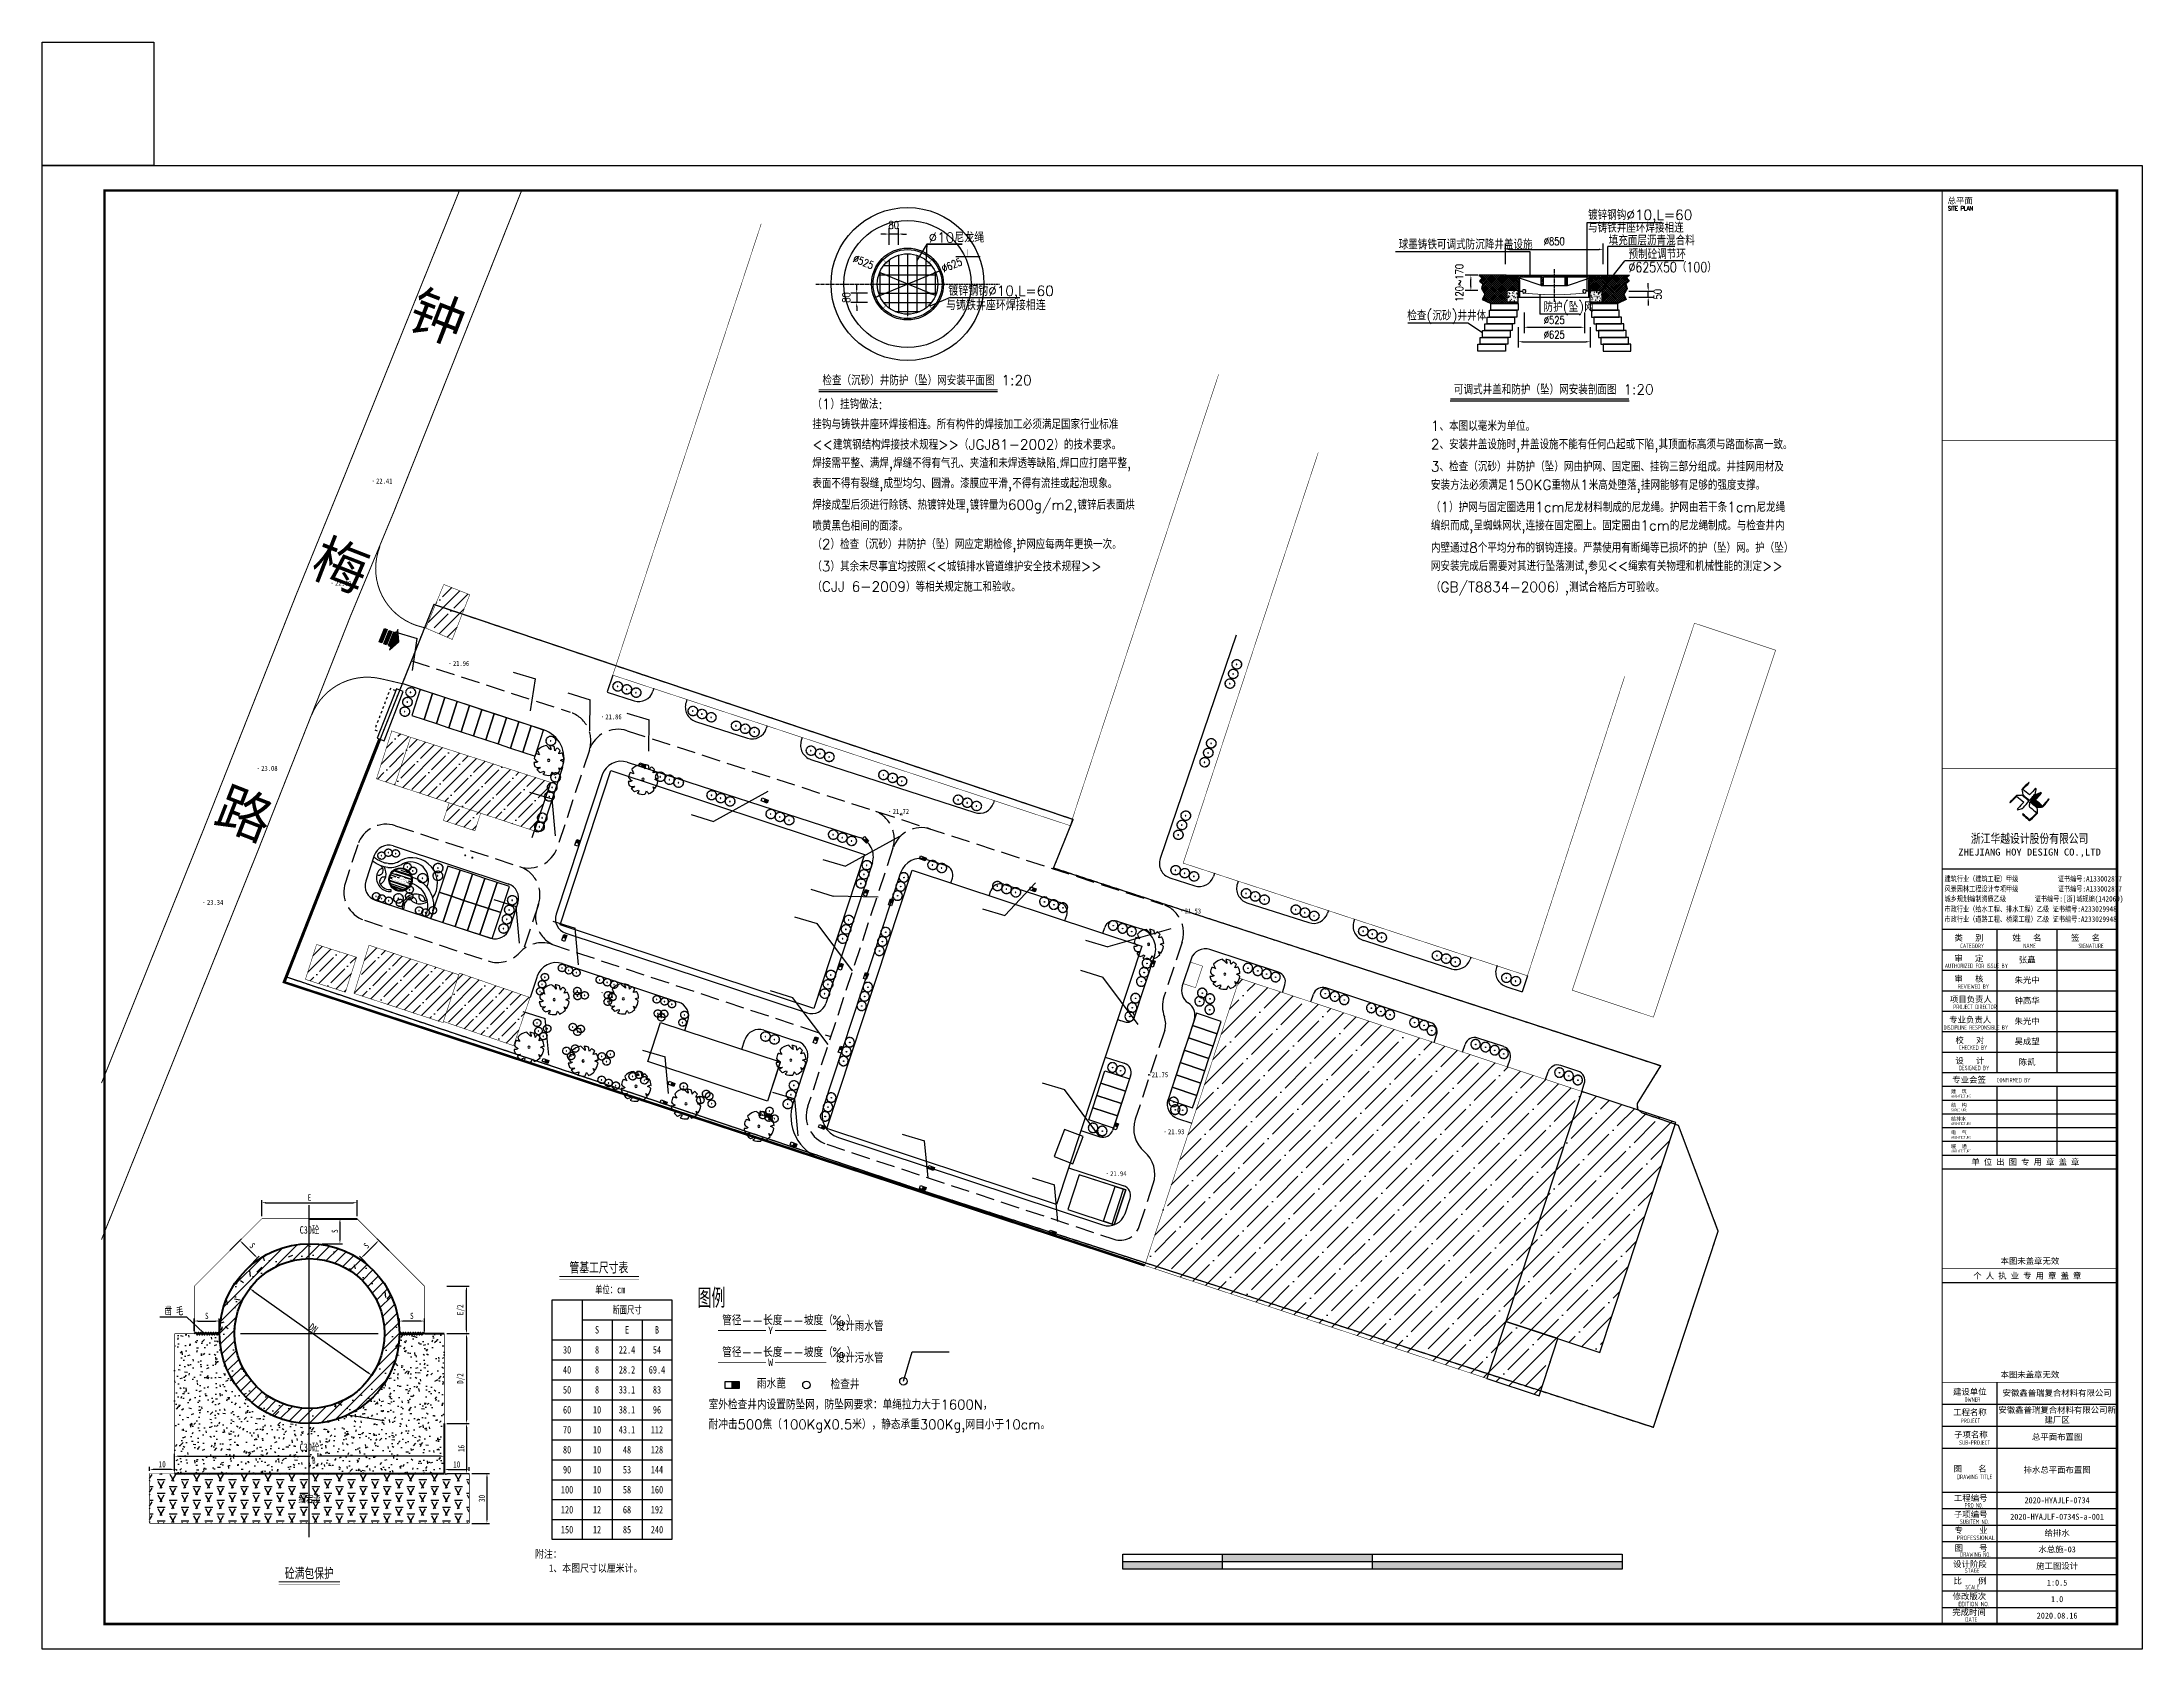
# Model space of a CAD drawing. Extents: x 422613 to 426483, y 3454133 to 3456790.
# Drawn here: x 424043.7 to 424464.2, y 3455771.7 to 3456093.4 of the extents above; entities that cross this region are included whole.
import ezdxf
from ezdxf.enums import TextEntityAlignment as Align

# ---------------------------------------------------------------- set-up
doc = ezdxf.new("R2010")
doc.units = 0
doc.header["$LTSCALE"] = 0.5
doc.header["$PDSIZE"] = 0.2
for name, pattern in [('ACAD_ISO10W100', [18, 12, -3, 0, -3]), ('CENTER', [2, 1.25, -0.25, 0.25, -0.25]), ('DASH', [0.35, 0.25, -0.1]), ('X6', [2, 1, -1])]:
    doc.linetypes.add(name, pattern=pattern)
doc.layers.get('0').update_dxf_attribs({"linetype": 'CONTINUOUS'})
doc.layers.get('Defpoints').update_dxf_attribs({"linetype": 'CONTINUOUS'})
for name, color, linetype in [('0 - 新建建筑', 7, 'CONTINUOUS'), ('0 - 绿化2', 74, 'CONTINUOUS'), ('0 - 规划--用地红线', 6, 'CONTINUOUS'), ('00-地形图新', 253, 'CONTINUOUS'), ('0000-填充', 187, 'CONTINUOUS'), ('0000-绘图辅助线', 8, 'CENTER'), ('0000-部件-井体部分', 7, 'CONTINUOUS'), ('0000-部件-井盖设施', 2, 'CONTINUOUS'), ('0000-部件名称', 7, 'CONTINUOUS'), ('0000-部件字体标注', 3, 'CONTINUOUS'), ('0000-部件线性标注', 2, 'CONTINUOUS'), ('0000-防护网部分', 44, 'CONTINUOUS'), ('0000-阴影', 8, 'CONTINUOUS'), ('6', 6, 'CONTINUOUS'), ('AXIS_外部', 171, 'CONTINUOUS'), ('DIM_雨水', 3, 'CONTINUOUS'), ('DLSS', 4, 'CONTINUOUS'), ('DN_DIM', 3, 'CONTINUOUS'), ('Fill', 8, 'CONTINUOUS'), ('GCD', 1, 'CONTINUOUS'), ('JMD', 6, 'CONTINUOUS'), ('LV', 8, 'CONTINUOUS'), ('lvhua', 7, 'CONTINUOUS'), ('PIPE-废水', 31, 'CONTINUOUS'), ('PIPE-雨水', 4, 'CONTINUOUS'), ('PKNG-TSRP', 83, 'CONTINUOUS'), ('PUB_TITLE', 4, 'CONTINUOUS'), ('TK', 7, 'CONTINUOUS'), ('TREE', 3, 'CONTINUOUS'), ('TWT_TEXT', 7, 'CONTINUOUS'), ('TWT_雨水口', 4, 'CONTINUOUS'), ('WS_', 2, 'CONTINUOUS'), ('YS_GJ', 7, 'CONTINUOUS'), ('ZDH', 1, 'CONTINUOUS'), ('中心线', 2, 'CONTINUOUS'), ('企业', 1, 'CONTINUOUS'), ('围墙线', 32, 'CONTINUOUS'), ('文字说明', 2, 'CONTINUOUS'), ('景观设计-硬质', 128, 'CONTINUOUS'), ('道路', 140, 'CONTINUOUS'), ('道路线', 142, 'CONTINUOUS')]:
    doc.layers.add(name, color=color, linetype=linetype)
doc.layers.add('标        注', color=7, linetype='CONTINUOUS', lineweight=15)
doc.layers.add('结构物轮廓', color=30, linetype='CONTINUOUS', lineweight=40)
doc.styles.add('-宋体', font='', dxfattribs={"width": 0.8})
doc.styles.add('_HZTXT', font='txt.shx', dxfattribs={"width": 0.8, "bigfont": 'hztxt.shx'})
doc.styles.add('_TCH_DIM', font='SIMPLEX', dxfattribs={"bigfont": 'GBCBIG'})
doc.styles.add('_TWT_DIM', font='SIMPLEX', dxfattribs={"width": 0.8, "height": 3.5, "bigfont": 'HZTXT'})
doc.styles.add('HT', font='rd.shx', dxfattribs={"bigfont": 'ht.shx'})
doc.styles.add('ROMANS', font='romans', dxfattribs={"width": 0.65, "height": 231.275})
doc.styles.get("Standard").update_dxf_attribs({"font": 'rs.shx', "bigfont": 'hztxt.shx'})
doc.styles.add('TSSD_REIN', font='tssdeng.shx', dxfattribs={"width": 0.7, "bigfont": 'tssdchn.shx'})
doc.styles.add('仿宋', font='', dxfattribs={"width": 0.7})
doc.styles.add('图签宋体', font='', dxfattribs={"height": 300})
doc.styles.add('图签黑体', font='simhei.ttf', dxfattribs={"height": 550})
doc.styles.add('宋', font='')
doc.styles.add('宋体', font='')
doc.styles.add('正等线体', font='simhei.ttf')
doc.styles.get('-宋体').set_extended_font_data('SimSun')
doc.styles.get('仿宋').set_extended_font_data('FangSong_GB2312')
doc.styles.get('图签宋体').set_extended_font_data('NSimSun')
doc.styles.get('宋').set_extended_font_data('SimSun')
doc.styles.get('宋体').set_extended_font_data('SimSun')
doc.linetypes.add('444', pattern='A,4.5,[145,AAA.SHX,S=1,R=0,X=0,Y=1],4.5,-0.5,[146,AAA.SHX,S=1,R=0,X=0,Y=0],-0.5', length=10)
doc.linetypes.add('FENCELINE2', pattern='A,0.25,-0.1,[132,ltypeshp.shx,S=0.1,R=0,X=-0.1,Y=0],-0.1,1', length=1.45)
doc.dimstyles.new('500', dxfattribs={"dimscale": 0, "dimtxt": 3, "dimasz": 2, "dimexe": 1, "dimexo": 1, "dimgap": 0.3, "dimtad": 1, "dimzin": 0, "dimdsep": 46, "dimtxsty": '仿宋', "dimcen": 0.09, "dimdle": 1, "dimazin": 0, "dimtfac": 5, "dimtmove": 1, "dimatfit": 3, "dimldrblk": 'ARCHTICK', "dimfxl": 0, "dimtolj": 1, "dimtzin": 0, "dimarcsym": 0})
doc.dimstyles.new('标准(2.0)', dxfattribs={"dimtxt": 2.5, "dimasz": 1.5, "dimexe": 1, "dimexo": 1, "dimgap": 0.8, "dimtad": 1, "dimdec": 0, "dimlfac": 2, "dimzin": 0, "dimdsep": 46, "dimtxsty": '宋体', "dimcen": 0, "dimclrd": 256, "dimclre": 256, "dimclrt": 256, "dimaunit": 1, "dimadec": 0, "dimazin": 0, "dimtfac": 1, "dimtdec": 0, "dimtofl": 0, "dimtmove": 2, "dimatfit": 3, "dimfxl": 0, "dimtolj": 1, "dimtzin": 0, "dimarcsym": 0})
pattern_1 = [(45, (853.5734, 224.4472), (-2.2450640303, 2.2450640303), []), (45, (855.8184, 224.4472), (-2.2450640303, 2.2450640303), [3.96875, -0.79375, 0, -0.79375])]

msp = doc.modelspace()

# ---------------------------------------------------------------- texts
at = {"linetype": 'Continuous', "style": '仿宋', "width": 0.7}
for s, p in [('断面尺寸', (424160.8, 3455839.56, -14954.84)), ('B', (424166.8, 3455835.56))]:
    msp.add_text(s, height=1.5, dxfattribs=at).set_placement(p, align=Align.MIDDLE_CENTER)
at = {"color": 7, "style": '仿宋', "width": 0.7}
for s, p in [('S', (424154.8, 3455835.56)), ('E', (424160.8, 3455835.56)), ('30', (424148.8, 3455831.56)), ('8', (424154.8, 3455831.56)), ('22.4', (424160.8, 3455831.56)), ('54', (424166.8, 3455831.56)), ('40', (424148.8, 3455827.56)), ('8', (424154.8, 3455827.56)), ('28.2', (424160.8, 3455827.56)), ('69.4', (424166.8, 3455827.56)), ('50', (424148.8, 3455823.56)), ('8', (424154.8, 3455823.56)), ('33.1', (424160.8, 3455823.56)), ('83', (424166.8, 3455823.56)), ('60', (424148.8, 3455819.56)), ('70', (424148.8, 3455815.56)), ('10', (424154.8, 3455819.56)), ('10', (424154.8, 3455815.56)), ('38.1', (424160.8, 3455819.56)), ('43.1', (424160.8, 3455815.56)), ('112', (424166.8, 3455815.56)), ('96', (424166.8, 3455819.56)), ('80', (424148.8, 3455811.56)), ('10', (424154.8, 3455811.56)), ('48', (424160.8, 3455811.56)), ('128', (424166.8, 3455811.56)), ('90', (424148.8, 3455807.56)), ('10', (424154.8, 3455807.56)), ('53', (424160.8, 3455807.56)), ('144', (424166.8, 3455807.56)), ('100', (424148.8, 3455803.56)), ('10', (424154.8, 3455803.56)), ('58', (424160.8, 3455803.56)), ('160', (424166.8, 3455803.56)), ('120', (424148.8, 3455799.56)), ('12', (424154.8, 3455799.56)), ('68', (424160.8, 3455799.56)), ('192', (424166.8, 3455799.56)), ('150', (424148.8, 3455795.56)), ('12', (424154.8, 3455795.56)), ('85', (424160.8, 3455795.56)), ('240', (424166.8, 3455795.56))]:
    msp.add_text(s, height=1.5, dxfattribs=at).set_placement(p, align=Align.MIDDLE_CENTER)
at = {"layer": 'DN_DIM', "style": '宋'}
for s, p in [('Y', (424189.55, 3455834.73)), ('W', (424189.55, 3455828.33))]:
    msp.add_text(s, height=1.44, dxfattribs=at).set_placement(p, align=Align.CENTER)
at = {"layer": 'PIPE-废水', "style": '仿宋', "width": 0.7}
msp.add_text('管基工尺寸表', height=2, dxfattribs=at).set_placement((424155.16, 3455847.05), align=Align.CENTER)
at = {"layer": 'PIPE-废水', "style": '仿宋'}
for s, width, p in [('单位：cm', 0.7, (424154.41, 3455842.88)), ('附注：', 0.85, (424142.37, 3455789.92)), ('   1、本图尺寸以厘米计。', 0.85, (424142.57, 3455787.11))]:
    msp.add_text(s, height=1.5, dxfattribs=dict(at, width=width)).set_placement(p)
at = {"layer": 'TWT_TEXT', "style": '_TCH_DIM'}
for s, height, p in [('图例', 3.871, (424174.93, 3455839.96)), ('管径--长度--坡度（‰）', 1.9354, (424179.86, 3455836.49)), ('设计雨水管', 1.935, (424202.5, 3455835.35)), ('管径--长度--坡度（‰）', 1.9354, (424179.86, 3455830.1)), ('设计污水管', 1.935, (424202.5, 3455828.96)), ('雨水蓖', 1.935, (424186.8, 3455823.82)), ('检查井', 1.935, (424201.55, 3455823.68)), ('室外检查井内设置防坠网，防坠网要求：单绳拉力大于1600N，', 1.9354, (424177.14, 3455819.62)), ('耐冲击500焦（100KgX0.5米），静态承重300Kg,网目小于10cm。', 1.9354, (424177.14, 3455815.66))]:
    msp.add_text(s, height=height, dxfattribs=at).set_placement(p)
at = {"layer": 'ZDH', "linetype": 'Continuous', "style": '宋体'}
for s, p in [('b', (424215.7, 3455938.56, 21.67)), ('c', (424265.4, 3455886.45, 21.75))]:
    msp.add_text(s, height=0.5, dxfattribs=at).set_placement(p)
at = {"layer": '企业', "insert": (424119.23, 3456044.06), "char_height": 8, "width": 450.807, "attachment_point": 1, "rotation": 338.7678}
msp.add_mtext('{\\fSimHei|b0|i0|c134|p2;\\C7;钟\\P\\P\\P\\P梅\\P\\P\\P\\P路}', dxfattribs=at)

# ---------------------------------------------------------------- blocks, each defined once
blk = doc.blocks.new('A$C37C4632B')
at = {"layer": 'lvhua', "color": 8}
for points, const_width in [([(3796, 14513), (103, 12840), (349, 8217), (2278, 5166), (2117, 1955), (4079, 101), (6939, 188), (7983, 3239)], 200), ([(2278, 5166), (2559, 8577), (1905, 10686)], 50), ([(4391, 22560), (3229, 20511), (2085, 18543), (3038, 15940), (5263, 11751), (5516, 9084), (3991, 6862), (5071, 3688), (8503, 2990), (10092, 5529), (8884, 14036), (8250, 21590), (6655, 24272), (4382, 24133), (4391, 22560)], 200), ([(4516, 22412), (5873, 20804), (6778, 18042)], 50), ([(5095, 3841), (7281, 6577), (6929, 12504), (4818, 17074)], 50)]:
    blk.add_lwpolyline(points, dxfattribs=dict(at, const_width=const_width))
blk = doc.blocks.new('BRANCHD', base_point=(0.5, 0.5))
for p, q in [((0.95, 0.74), (0.93, 0.75)), ((0.96, 0.69), (0.95, 0.74)), ((0.97, 0.69), (0.96, 0.69)), ((0.99, 0.67), (0.97, 0.69)), ((0.97, 0.59), (0.99, 0.59)), ((0.97, 0.57), (0.97, 0.59)), ((1.01, 0.55), (0.97, 0.57)), ((0.98, 0.65), (0.99, 0.67)), ((1, 0.62), (0.98, 0.65)), ((0.99, 0.59), (1, 0.62)), ((1, 0.5), (1.01, 0.52)), ((1.01, 0.52), (1.01, 0.55))]:
    blk.add_line(p, q)
blk = doc.blocks.new('M_F16')
at = {"xscale": 1016, "yscale": 1016, "zscale": 1016}
for rotation in [150, 180, 120, 90, 59.99999999999999, 30, 330.0000000000001, 210, 240, 270, 300.0000000000001]:
    blk.add_blockref('BRANCHD', (3, 9), dxfattribs=dict(at, rotation=rotation))
blk.add_blockref('BRANCHD', (3, 9), dxfattribs=at)
at = {"width": 0.8, "flags": 9}
for tag in ['YSIZE', 'XSIZE']:
    blk.add_attdef(tag, (0, 0), '', height=0.2, dxfattribs=at)
blk = doc.blocks.new('SHU1')
at = {"layer": 'LV'}
for radius in [137, 92.1]:
    blk.add_circle((214, 644), radius, dxfattribs=at)
at = {"layer": 'LV', "xscale": 4.5, "yscale": 4.5, "zscale": 4.5}
blk.add_blockref('M_F16', (267, 678), dxfattribs=at)
blk = doc.blocks.new('$plan$00003853')
at = {"layer": '0 - 绿化2', "color": 8}
blk.add_lwpolyline([(227, 1020, -0.0647787), (482, 928, -0.1405018), (396, 691, 0.0226934), (675, 782, -0.0794517), (887, 533, 0.1678905), (592, 468, 0.0273152), (999, 345, -0.1722772), (998, -362, -0.0667229), (654, -389, -0.0623047), (849, -572, -0.091342), (592, -836, -0.1434388), (285, -705, 0.2132934), (366, -986, -0.068191), (89, -1047, -0.2787536), (-132, -757, 0.2212102), (-146, -1029, -0.0810685), (-464, -929, 0.0348218), (-501, -626, 0.431768), (-644, -818, -0.134445), (-967, -375, -0.0548289), (-808, -178, 0.035323), (-1051, -141, -0.1158472), (-1001, 342), (-767, 368), (-931, 457, -0.1207895), (-611, 836, -0.1929538), (-378, 705, 0.2486704), (-432, 953, -0.109754), (15, 1047, -0.045563), (77, 823, 0.1661264)], format="xyb", close=True, dxfattribs=at)
blk.add_circle((13, -7), 75.6, dxfattribs=at)
blk = doc.blocks.new('A$C2A6D7B3E')
h = blk.add_hatch(color=1)
h.paths.add_polyline_path([(3.7, -3), (3.7, -4.5), (-3.8, -4.5), (-3.8, -3), (-5.9, -3), (0, 0), (5.8, -3)])
h.paths.add_polyline_path([(-3.8, -7), (3.7, -7), (3.7, -5.5), (-3.8, -5.5)])
h.paths.add_polyline_path([(-3.8, -9.5), (3.7, -9.5), (3.7, -8), (-3.8, -8)])
blk.add_lwpolyline([(3.7, -3), (3.7, -4.5), (-3.8, -4.5), (-3.8, -3), (-5.9, -3), (0, 0), (5.8, -3), (3.7, -3)])
for points in [[(-3.8, -7), (3.7, -7), (3.7, -5.5), (-3.8, -5.5)], [(-3.8, -9.5), (3.7, -9.5), (3.7, -8), (-3.8, -8)]]:
    blk.add_lwpolyline(points, close=True)
blk = doc.blocks.new('GC200')
at = {"linetype": 'Continuous', "const_width": 0.2, "flags": 128}
blk.add_lwpolyline([(-0.1, 0, 1), (0.1, 0, 1)], format="xyb", close=True, dxfattribs=at)
blk = doc.blocks.new('A$C7F6F64A1')
h = blk.add_hatch(color=256)
h.paths.add_polyline_path([(20.95, 7.35), (0.95, 7.35), (0.95, 5.85), (20.95, 5.85)])
h.paths.add_polyline_path([(50.95, 8.85), (20.95, 8.85), (20.95, 7.35), (50.95, 7.35)])
h.paths.add_polyline_path([(100.95, 7.35), (50.95, 7.35), (50.95, 5.85), (100.95, 5.85)])
for p, q in [((0.95, 5.85), (0.95, 8.85)), ((20.95, 5.85), (20.95, 8.85)), ((50.95, 5.85), (50.95, 8.85)), ((0.95, 7.35), (100.95, 7.35))]:
    blk.add_line(p, q)
blk.add_lwpolyline([(0.95, 8.85), (100.95, 8.85), (100.95, 5.85), (0.95, 5.85)], close=True)
blk = doc.blocks.new('$TwtSys$00000424')
for p, q in [((-500, 250), (500, 250)), ((-500, -250), (-500, 250)), ((0, -250), (0, 250)), ((500, 250), (500, -250)), ((500, -250), (-500, -250))]:
    blk.add_line(p, q)
blk.add_solid([(0, 250), (500, 250), (0, -250), (500, -250)])
blk = doc.blocks.new('KKK')
for p, q in [((-1, -0.5), (-1, 0.5)), ((-1, 0.5), (1, 0.5)), ((0, -0.5), (0, 0.5)), ((0.08, 0.4), (0.92, 0.4)), ((0.08, -0.44), (0.08, 0.4)), ((0.15, -0.38), (0.15, 0.29)), ((0.15, 0.29), (0.81, 0.29)), ((0.23, -0.29), (0.23, 0.18)), ((0.23, 0.18), (0.73, 0.18)), ((0.3, -0.21), (0.3, 0.08)), ((0.3, 0.08), (0.66, 0.08)), ((0.4, -0.17), (0.4, 0.02)), ((0.4, 0.02), (0.59, 0.02)), ((0.59, 0.02), (0.59, -0.17)), ((0.66, 0.08), (0.66, -0.21)), ((0.73, 0.18), (0.73, -0.29)), ((0.81, 0.29), (0.81, -0.38)), ((0.92, 0.4), (0.92, -0.44)), ((1, 0.5), (1, -0.5)), ((1, -0.5), (-1, -0.5)), ((0.92, -0.44), (0.08, -0.44)), ((0.81, -0.38), (0.15, -0.38)), ((0.73, -0.29), (0.23, -0.29)), ((0.66, -0.21), (0.3, -0.21)), ((0.59, -0.17), (0.4, -0.17)), ((0.45, -0.13), (0.45, -0.03)), ((0.45, -0.03), (0.55, -0.03)), ((0.55, -0.13), (0.45, -0.13)), ((0.55, -0.03), (0.55, -0.13))]:
    blk.add_line(p, q)
at = {"flags": 1}
blk.add_attdef('XS', (-0.78, -0.34), '', height=0.667, dxfattribs=at)
blk = doc.blocks.new('JJJ')
blk.add_circle((0, 0), 0.5)
at = {"flags": 1}
for tag, p in [('S', (0.01, 0.04)), ('B', (0.01, -0.01)), ('X', (0, -0.08)), ('DMBG', (0, -0.14))]:
    blk.add_attdef(tag, p, '', height=0.05, dxfattribs=at)
blk = doc.blocks.new('*X47')
at = {"layer": '0000-阴影'}
for p, q in [((96767.9, 21766.4), (96769.2, 21767.7)), ((96768.3, 21758.9), (96779.6, 21770.2)), ((96775.2, 21757.9), (96779.4, 21762.1)), ((96780.9, 21763.7), (96787.4, 21770.2)), ((96788.8, 21763.7), (96795.3, 21770.2)), ((96796.7, 21763.7), (96802.5, 21769.5)), ((96804.5, 21763.7), (96808.5, 21767.7)), ((96812.4, 21763.7), (96816.4, 21767.7)), ((96820.2, 21763.7), (96824.2, 21767.7)), ((96828.1, 21763.7), (96832.1, 21767.7)), ((96835.9, 21763.7), (96839.9, 21767.7)), ((96843.8, 21763.7), (96847.8, 21767.7)), ((96851.7, 21763.7), (96855.7, 21767.7)), ((96859.5, 21763.7), (96863.5, 21767.7)), ((96867.4, 21763.7), (96871.4, 21767.7)), ((96873.6, 21762), (96881.7, 21770.2)), ((96873.6, 21754.2), (96887.5, 21768)), ((96873.6, 21746.3), (96883.6, 21756.3)), ((96873.6, 21738.5), (96883.6, 21748.5)), ((96873.6, 21730.6), (96883.6, 21740.6)), ((96876, 21725.2), (96883.6, 21732.8)), ((96890.9, 21763.7), (96894.9, 21767.7)), ((96898.8, 21763.7), (96902.8, 21767.7)), ((96906.7, 21763.7), (96910.7, 21767.7)), ((96914.5, 21763.7), (96918.5, 21767.7)), ((96922.4, 21763.7), (96926.4, 21767.7)), ((96930.2, 21763.7), (96930.4, 21763.8))]:
    blk.add_line(p, q, dxfattribs=at)
blk = doc.blocks.new('*X48')
at = {"layer": '0000-阴影'}
for p, q in [((96930.4, 21763.8), (96934.2, 21767.7)), ((96938.1, 21763.7), (96942.1, 21767.7)), ((96945.9, 21763.7), (96949.9, 21767.7)), ((96953.8, 21763.7), (96957.8, 21767.7)), ((96961.7, 21763.7), (96965.7, 21767.7)), ((96969.5, 21763.7), (96976, 21770.2)), ((96976.9, 21763.1), (96981.9, 21768.1)), ((96977.1, 21755.5), (96989.2, 21767.7)), ((96977.1, 21747.7), (96987.1, 21757.7)), ((96977.1, 21739.8), (96987.1, 21749.8)), ((96977.1, 21732), (96987.1, 21742)), ((96978.2, 21725.2), (96987.1, 21734.1)), ((96986, 21725.2), (96987.1, 21726.3)), ((96993.1, 21763.7), (96997.1, 21767.7)), ((97001, 21763.7), (97005, 21767.7)), ((97008.8, 21763.7), (97012.8, 21767.7)), ((97016.7, 21763.7), (97020.7, 21767.7)), ((97024.5, 21763.7), (97028.5, 21767.7)), ((97032.4, 21763.7), (97036.4, 21767.7)), ((97040.2, 21763.7), (97044.2, 21767.7)), ((97048.1, 21763.7), (97052.1, 21767.7)), ((97056, 21763.7), (97062.5, 21770.2)), ((97063.8, 21763.7), (97070.3, 21770.2)), ((97071.7, 21763.7), (97078.2, 21770.2)), ((97079.5, 21763.7), (97086, 21770.2)), ((97081.6, 21757.9), (97091.4, 21767.7)), ((97089.5, 21757.9), (97092.5, 21760.9))]:
    blk.add_line(p, q, dxfattribs=at)
blk = doc.blocks.new('*X49')
at = {"layer": '0000-阴影'}
for p, q in [((97080.4, 21740.9), (97091.9, 21752.4)), ((97080.4, 21733.1), (97085.9, 21738.6)), ((97080.4, 21725.2), (97085.9, 21730.7)), ((97080.4, 21717.3), (97085.9, 21722.8)), ((97080.7, 21749.1), (97085.1, 21753.5)), ((97091.9, 21752.4), (97098.6, 21759.1)), ((97093.5, 21746.2), (97098.3, 21751)), ((97094, 21762.4), (97100.2, 21768.7)), ((97099.6, 21760.2), (97108.1, 21768.7)), ((97100.9, 21769.3), (97101.7, 21770.2)), ((97107.5, 21760.2), (97117.4, 21770.1)), ((97115.3, 21760.2), (97125.3, 21770.2)), ((97123.2, 21760.2), (97131.7, 21768.7)), ((97131, 21760.2), (97140.8, 21770)), ((97138.9, 21760.2), (97142.6, 21763.9)), ((97080.4, 21709.5), (97085.9, 21715)), ((97080.4, 21701.6), (97085.9, 21707.1)), ((97080.4, 21693.8), (97085.9, 21699.3)), ((97080.4, 21685.9), (97085.9, 21691.4)), ((97080.4, 21678.1), (97085.9, 21683.6)), ((97085.3, 21675.2), (97085.9, 21675.7))]:
    blk.add_line(p, q, dxfattribs=at)
blk = doc.blocks.new('*X50')
at = {"layer": '0000-填充', "color": 30}
for p, q in [((97085.9, 21732), (97114.1, 21760.2)), ((97085.9, 21723), (97123.1, 21760.2)), ((97085.9, 21714), (97132, 21760.2)), ((97085.9, 21705.1), (97141, 21760.2)), ((97085.9, 21741), (97091.1, 21746.2)), ((97121.1, 21703.7), (97085.9, 21738.9)), ((97112.1, 21703.7), (97085.9, 21729.9)), ((97103.2, 21703.7), (97085.9, 21721)), ((97130.1, 21703.7), (97087.6, 21746.2)), ((97093.5, 21703.7), (97160, 21770.2)), ((97136.3, 21706.4), (97096.6, 21746.2)), ((97098.4, 21753.5), (97105.1, 21760.2)), ((97140.3, 21711.4), (97098.4, 21753.4)), ((97144.3, 21716.4), (97100.6, 21760.2)), ((97102.4, 21703.7), (97169, 21770.2)), ((97148.3, 21721.4), (97109.5, 21760.2)), ((97111.4, 21703.7), (97178, 21770.2)), ((97152.3, 21726.4), (97118.5, 21760.2)), ((97120.4, 21703.7), (97187, 21770.2)), ((97156.3, 21731.4), (97127.5, 21760.2)), ((97129.4, 21703.7), (97152.9, 21727.2)), ((97160.3, 21736.4), (97136.5, 21760.2)), ((97136.6, 21701.9), (97204.9, 21770.2)), ((97136.6, 21692.9), (97213.9, 21770.2)), ((97136.6, 21683.9), (97222.9, 21770.2)), ((97136.6, 21675), (97231.9, 21770.2)), ((97136.6, 21666), (97240.9, 21770.2)), ((97136.6, 21657), (97249.8, 21770.2)), ((97136.6, 21648), (97245.6, 21756.9)), ((97141.5, 21769.6), (97142, 21770.2)), ((97164.2, 21741.3), (97142.7, 21762.9)), ((97142.8, 21761.9), (97151, 21770.2)), ((97168.2, 21746.3), (97144.4, 21770.2)), ((97145.2, 21647.7), (97249.6, 21751.9)), ((97217.1, 21652.5), (97148.3, 21721.4)), ((97223.3, 21655.3), (97152.3, 21726.4)), ((97152.9, 21727.2), (97195.9, 21770.2)), ((97172.2, 21751.3), (97153.4, 21770.2)), ((97154.2, 21647.7), (97253.6, 21746.9)), ((97229.4, 21658.2), (97156.3, 21731.4)), ((97235.5, 21661), (97160.3, 21736.4)), ((97176.2, 21756.3), (97162.4, 21770.2)), ((97163.2, 21647.7), (97242.8, 21727.2)), ((97241.7, 21663.9), (97164.2, 21741.3)), ((97237.2, 21677.3), (97168.2, 21746.3)), ((97180.2, 21761.3), (97171.4, 21770.2)), ((97233.9, 21689.6), (97172.2, 21751.3)), ((97172.2, 21647.7), (97244.6, 21720)), ((97237.1, 21695.4), (97176.2, 21756.3)), ((97240.3, 21701.2), (97180.2, 21761.3)), ((97184.2, 21766.3), (97180.3, 21770.2)), ((97243.5, 21707), (97184.2, 21766.3)), ((97246.3, 21713.1), (97189.3, 21770.2)), ((97243.3, 21725.2), (97198.3, 21770.2)), ((97243, 21734.4), (97207.3, 21770.2)), ((97248, 21738.4), (97216.3, 21770.2)), ((97253, 21742.4), (97225.2, 21770.2)), ((97244.7, 21759.6), (97234.2, 21770.2)), ((97249.7, 21763.6), (97243.2, 21770.2)), ((97254.7, 21767.6), (97252.2, 21770.2)), ((97094.2, 21703.7), (97085.9, 21712)), ((97195, 21647.7), (97136.3, 21706.4)), ((97186, 21647.7), (97136.6, 21697.1)), ((97177.1, 21647.7), (97136.6, 21688.1)), ((97168.1, 21647.7), (97136.6, 21679.2)), ((97159.1, 21647.7), (97136.6, 21670.2)), ((97150.1, 21647.7), (97136.6, 21661.2)), ((97141.2, 21647.7), (97136.6, 21652.2)), ((97204, 21647.7), (97140.3, 21711.4)), ((97211, 21649.7), (97144.3, 21716.4)), ((97181.2, 21647.7), (97246.4, 21712.8)), ((97190.1, 21647.7), (97236, 21693.5)), ((97199.1, 21647.7), (97234.5, 21683)), ((97209.4, 21648.9), (97237.4, 21676.9)), ((97226.1, 21656.7), (97240.3, 21670.9)), ((97242.8, 21664.4), (97243.2, 21664.8))]:
    blk.add_line(p, q, dxfattribs=at)
blk = doc.blocks.new('*X51')
at = {"layer": '0000-阴影'}
for p, q in [((96718.1, 21763.7), (96724.6, 21770.2)), ((96726.4, 21764.2), (96730.9, 21768.7)), ((96732.4, 21770.1), (96732.4, 21770.2)), ((96734.3, 21764.2), (96738.8, 21768.7)), ((96742.1, 21764.2), (96748.1, 21770.2)), ((96750, 21764.2), (96756, 21770.2)), ((96757.9, 21764.2), (96762.4, 21768.7)), ((96762.1, 21760.5), (96766.6, 21765)), ((96762.4, 21753), (96767, 21757.5)), ((96763.4, 21746.2), (96769.7, 21752.4)), ((96771.3, 21746.2), (96779.6, 21754.4)), ((96774.9, 21741.9), (96780.3, 21747.3)), ((96774.9, 21734), (96780.4, 21739.5)), ((96774.9, 21726.2), (96780.4, 21731.7)), ((96774.9, 21718.3), (96780.4, 21723.8)), ((96774.9, 21710.4), (96780.4, 21715.9)), ((96774.9, 21702.6), (96780.4, 21708.1)), ((96774.9, 21694.7), (96780.4, 21700.2)), ((96774.9, 21686.9), (96780.4, 21692.4)), ((96774.9, 21679), (96780.4, 21684.5)), ((96778.9, 21675.2), (96780.4, 21676.7))]:
    blk.add_line(p, q, dxfattribs=at)
blk = doc.blocks.new('*X52')
at = {"layer": '0000-填充', "color": 30}
for p, q in [((96603, 21770.1), (96603, 21770.2)), ((96724.1, 21651.8), (96605.8, 21770.2)), ((96607.9, 21766.1), (96612, 21770.2)), ((96608.9, 21749.1), (96630, 21770.2)), ((96710.3, 21647.7), (96608.9, 21749.1)), ((96609.6, 21740.9), (96639, 21770.2)), ((96612.9, 21762.1), (96621, 21770.2)), ((96719.3, 21647.7), (96612.9, 21754.1)), ((96614.6, 21736.9), (96647.9, 21770.2)), ((96724.1, 21660.8), (96614.8, 21770.2)), ((96615.3, 21710.6), (96674.9, 21770.2)), ((96616.3, 21720.6), (96665.9, 21770.2)), ((96692.3, 21647.7), (96617, 21723.1)), ((96618.5, 21704.8), (96683.9, 21770.2)), ((96701.3, 21647.7), (96618.8, 21730.3)), ((96619.4, 21732.6), (96656.9, 21770.2)), ((96620.4, 21670.8), (96719.8, 21770.2)), ((96621.4, 21662.8), (96718.8, 21760.2)), ((96621.7, 21699), (96692.9, 21770.2)), ((96724.1, 21669.7), (96623.8, 21770.2)), ((96624.9, 21693.3), (96701.8, 21770.2)), ((96627.5, 21660), (96727.8, 21760.2)), ((96628.1, 21687.5), (96710.8, 21770.2)), ((96724.1, 21678.7), (96632.8, 21770.2)), ((96633.6, 21657.1), (96736.8, 21760.2)), ((96639.8, 21654.3), (96745.7, 21760.2)), ((96724.1, 21687.7), (96641.7, 21770.2)), ((96645.9, 21651.4), (96754.7, 21760.2)), ((96724.1, 21696.7), (96650.7, 21770.2)), ((96652.1, 21648.6), (96762.2, 21758.6)), ((96726.1, 21703.7), (96659.7, 21770.2)), ((96660.1, 21647.7), (96762.5, 21750)), ((96735.1, 21703.7), (96668.7, 21770.2)), ((96744.1, 21703.7), (96677.6, 21770.2)), ((96753.1, 21703.7), (96686.6, 21770.2)), ((96762, 21703.7), (96695.6, 21770.2)), ((96771, 21703.7), (96704.6, 21770.2)), ((96718.2, 21765.5), (96713.6, 21770.2)), ((96774.9, 21708.8), (96723.5, 21760.2)), ((96725.1, 21703.7), (96767.7, 21746.2)), ((96774.9, 21717.8), (96732.5, 21760.2)), ((96734.1, 21703.7), (96774.9, 21744.4)), ((96774.9, 21726.7), (96741.5, 21760.2)), ((96743.1, 21703.7), (96774.9, 21735.4)), ((96762.6, 21748.1), (96750.5, 21760.2)), ((96752.1, 21703.7), (96774.9, 21726.4)), ((96762.2, 21757.4), (96759.5, 21760.2)), ((96774.9, 21735.7), (96764.5, 21746.2)), ((96774.9, 21744.7), (96773.4, 21746.2)), ((96683.3, 21647.7), (96615.2, 21715.9)), ((96625, 21661.1), (96618.7, 21667.4)), ((96674.4, 21647.7), (96620, 21702.1)), ((96641.7, 21653.4), (96621.7, 21673.5)), ((96656.4, 21647.7), (96624.6, 21679.5)), ((96665.4, 21647.7), (96627.5, 21685.6)), ((96669.1, 21647.7), (96724.1, 21702.7)), ((96678.1, 21647.7), (96724.1, 21693.7)), ((96687.1, 21647.7), (96724.1, 21684.7)), ((96696, 21647.7), (96724.1, 21675.7)), ((96705, 21647.7), (96724.1, 21666.7)), ((96714, 21647.7), (96724.1, 21657.8)), ((96723, 21647.7), (96724.1, 21648.8)), ((96761.1, 21703.7), (96774.9, 21717.5)), ((96770.1, 21703.7), (96774.9, 21708.5))]:
    blk.add_line(p, q, dxfattribs=at)
blk = doc.blocks.new('*X53')
at = {"layer": '0000-填充'}
for p, q in [((97086.6, 21702.7), (97086.6, 21702.7)), ((97086.6, 21702.7), (97086.6, 21702.7)), ((97086.6, 21702.4), (97086.6, 21702.4)), ((97086.6, 21701.2), (97086.6, 21701.2)), ((97086.6, 21698.9), (97086.6, 21698.9)), ((97086.6, 21698.6), (97086.6, 21698.6)), ((97086.6, 21698.6), (97086.6, 21698.6)), ((97086.6, 21698), (97086.6, 21698)), ((97086.6, 21697.4), (97086.6, 21697.4)), ((97086.6, 21696.3), (97086.6, 21696.3)), ((97086.6, 21696), (97086.6, 21696)), ((97086.6, 21695.2), (97086.6, 21695.2)), ((97086.6, 21695.2), (97086.6, 21695.2)), ((97086.6, 21694.5), (97086.6, 21694.5)), ((97086.6, 21694.5), (97086.6, 21694.5)), ((97086.6, 21694.5), (97086.6, 21694.5)), ((97086.6, 21691.2), (97086.6, 21691.2)), ((97086.6, 21691.2), (97086.6, 21691.2)), ((97086.6, 21690.8), (97086.6, 21690.8)), ((97086.6, 21690.8), (97086.6, 21690.8)), ((97086.6, 21690.8), (97086.6, 21690.8)), ((97086.6, 21687.9), (97086.6, 21687.9)), ((97086.6, 21687.9), (97086.6, 21687.9)), ((97086.6, 21687.9), (97086.6, 21687.9)), ((97086.6, 21687.8), (97086.6, 21687.8)), ((97086.6, 21686.3), (97086.6, 21686.3)), ((97086.6, 21683.9), (97086.6, 21683.9)), ((97086.6, 21683.9), (97086.6, 21683.9)), ((97086.6, 21681.8), (97086.6, 21681.8)), ((97086.6, 21680.7), (97086.6, 21680.7)), ((97086.6, 21680.7), (97086.6, 21680.7)), ((97086.6, 21680.7), (97086.6, 21680.7)), ((97086.6, 21680.5), (97086.6, 21680.5)), ((97086.6, 21678), (97086.6, 21678)), ((97086.6, 21678), (97086.6, 21678)), ((97086.6, 21677.7), (97086.6, 21677.7)), ((97086.6, 21676.5), (97086.6, 21676.5)), ((97086.6, 21676.5), (97086.6, 21676.5)), ((97086.6, 21676.3), (97086.6, 21676.3)), ((97086.6, 21676.3), (97086.6, 21676.3)), ((97086.6, 21675.6), (97086.6, 21675.6)), ((97086.6, 21675), (97086.6, 21675)), ((97086.6, 21673.4), (97086.6, 21673.4)), ((97086.6, 21673.4), (97086.6, 21673.4)), ((97086.6, 21669.8), (97086.6, 21669.8)), ((97086.6, 21669.8), (97086.6, 21669.8)), ((97086.6, 21669.7), (97086.6, 21669.7)), ((97086.6, 21669.1), (97086.6, 21669.1)), ((97086.6, 21669.1), (97086.6, 21669.1)), ((97086.6, 21667.4), (97086.6, 21667.4)), ((97086.6, 21666.1), (97086.6, 21666.1)), ((97086.6, 21666.1), (97086.6, 21666.1)), ((97086.6, 21666.1), (97086.6, 21666.1)), ((97086.6, 21663.5), (97086.6, 21663.5)), ((97086.6, 21661.8), (97086.6, 21661.8)), ((97086.6, 21661.8), (97086.6, 21661.8)), ((97086.6, 21661.8), (97086.6, 21661.8)), ((97086.6, 21661.7), (97086.6, 21661.7)), ((97086.6, 21661.7), (97086.6, 21661.7)), ((97086.6, 21661.6), (97086.6, 21661.6)), ((97086.6, 21661.6), (97086.6, 21661.6)), ((97086.6, 21658.9), (97086.6, 21658.9)), ((97086.6, 21658.9), (97086.6, 21658.9)), ((97086.6, 21658.9), (97086.6, 21658.9)), ((97086.6, 21657.3), (97086.6, 21657.3)), ((97086.6, 21654.3), (97086.6, 21654.3)), ((97086.6, 21654.3), (97086.6, 21654.3)), ((97086.6, 21654), (97086.6, 21654)), ((97087.2, 21661.3), (97087.2, 21661.3)), ((97087.3, 21690.2), (97087.3, 21690.2)), ((97087.7, 21697.3), (97088.8, 21698.6)), ((97087.7, 21697.3), (97089.1, 21697.2)), ((97088.1, 21675), (97088.1, 21675)), ((97088.1, 21661.8), (97088.1, 21661.8)), ((97088.3, 21696.9), (97089.9, 21697.5)), ((97088.3, 21696.9), (97089.4, 21696.1)), ((97088.4, 21703.7), (97088.4, 21703.7)), ((97088.4, 21703.7), (97088.4, 21703.7)), ((97088.4, 21703.7), (97088.4, 21703.7)), ((97088.4, 21653.7), (97088.4, 21653.7)), ((97088.5, 21700.8), (97090.3, 21702.7)), ((97088.5, 21700.9), (97090.5, 21700.6)), ((97088.9, 21697.1), (97088.6, 21698.5)), ((97088.9, 21653.7), (97088.9, 21653.7)), ((97089.1, 21694.8), (97089.1, 21694.8)), ((97089.4, 21703.1), (97089.4, 21703.1)), ((97089.4, 21696.1), (97089.9, 21697.5)), ((97089.7, 21678.7), (97089.7, 21678.7)), ((97090.5, 21700.5), (97090.2, 21702.7)), ((97090.8, 21654.6), (97092.4, 21655.2)), ((97090.8, 21654.5), (97091.9, 21653.8)), ((97090.9, 21680.1), (97092, 21681.4)), ((97090.9, 21680.1), (97092.3, 21680)), ((97091.3, 21699.5), (97091.3, 21699.5)), ((97091.5, 21674.8), (97093.3, 21676.6)), ((97091.5, 21674.9), (97093.5, 21674.5)), ((97091.7, 21686.9), (97091.7, 21686.9)), ((97092.1, 21679.9), (97091.8, 21681.4)), ((97091.9, 21653.8), (97092.4, 21655.1)), ((97091.9, 21653.7), (97091.9, 21653.7)), ((97092.7, 21656.2), (97092.7, 21656.2)), ((97092.8, 21685.2), (97092.8, 21685.2)), ((97092.9, 21654.9), (97092.9, 21654.9)), ((97093.2, 21703.7), (97093.2, 21703.7)), ((97093.5, 21674.5), (97093.3, 21676.6)), ((97093.9, 21662.5), (97093.9, 21662.5)), ((97094.1, 21670.8), (97094.1, 21670.8)), ((97094.1, 21662.9), (97095.2, 21664.2)), ((97094.1, 21662.9), (97095.4, 21662.8)), ((97094.2, 21690.4), (97094.2, 21690.4)), ((97094.6, 21675.6), (97094.6, 21675.6)), ((97094.8, 21653.7), (97094.8, 21653.7)), ((97094.8, 21653.7), (97094.8, 21653.7)), ((97095.2, 21662.7), (97095, 21664.2)), ((97095.5, 21653.7), (97095.5, 21653.7)), ((97095.5, 21653.7), (97095.5, 21653.7)), ((97095.5, 21653.7), (97095.5, 21653.7)), ((97095.5, 21653.7), (97095.5, 21653.7)), ((97095.7, 21661.2), (97095.7, 21661.2)), ((97095.9, 21653.7), (97095.9, 21653.7)), ((97096, 21668.8), (97096, 21668.8)), ((97096.1, 21703.7), (97096.1, 21703.7)), ((97096.1, 21703.7), (97096.1, 21703.7)), ((97096.1, 21703.7), (97096.1, 21703.7)), ((97096.3, 21676.5), (97096.3, 21676.5)), ((97096.4, 21671.2), (97098, 21671.8)), ((97096.4, 21671.1), (97097.5, 21670.3)), ((97096.4, 21654.6), (97096.4, 21654.6)), ((97096.5, 21684.1), (97096.5, 21684.1)), ((97096.8, 21691.7), (97096.8, 21691.7)), ((97096.9, 21653.7), (97096.9, 21653.7)), ((97097.1, 21699.3), (97097.1, 21699.3)), ((97097.4, 21666.6), (97097.4, 21666.6)), ((97097.5, 21670.3), (97098, 21671.7)), ((97097.8, 21696), (97097.8, 21696)), ((97098.7, 21702), (97098.7, 21702)), ((97099.3, 21653.7), (97099.3, 21653.7)), ((97099.9, 21671.6), (97099.9, 21671.6)), ((97100.1, 21679.8), (97100.1, 21679.8)), ((97100.5, 21663.6), (97100.5, 21663.6)), ((97100.6, 21692.5), (97100.6, 21692.5)), ((97101.5, 21677.2), (97101.5, 21677.2)), ((97101.9, 21687.7), (97103.5, 21688.3)), ((97101.9, 21687.7), (97103.1, 21686.9)), ((97101.9, 21678.2), (97101.9, 21678.2)), ((97102.6, 21663.7), (97102.6, 21663.7)), ((97103.1, 21686.9), (97103.5, 21688.3)), ((97103.6, 21698.9), (97103.6, 21698.9)), ((97103.9, 21653.7), (97103.9, 21653.7)), ((97104.1, 21695.8), (97105.2, 21697.2)), ((97104.1, 21695.8), (97105.5, 21695.7)), ((97104.3, 21703.7), (97104.3, 21703.7)), ((97104.3, 21703.7), (97104.3, 21703.7)), ((97104.3, 21703.7), (97104.3, 21703.7)), ((97105.3, 21695.7), (97105, 21697.1)), ((97105.1, 21653.7), (97105.1, 21653.7)), ((97105.1, 21653.7), (97105.1, 21653.7)), ((97105.1, 21653.7), (97105.1, 21653.7)), ((97105.2, 21654.3), (97105.2, 21654.3)), ((97105.9, 21680.6), (97105.9, 21680.6)), ((97106, 21658.5), (97106, 21658.5)), ((97106.1, 21688.8), (97106.1, 21688.8)), ((97106.1, 21687.5), (97106.1, 21687.5)), ((97106.2, 21653.7), (97106.2, 21653.7)), ((97106.2, 21653.7), (97106.2, 21653.7)), ((97106.4, 21689.9), (97106.4, 21689.9)), ((97106.8, 21675.1), (97106.8, 21675.1)), ((97107.2, 21655.3), (97107.2, 21655.3)), ((97107.3, 21678.6), (97108.4, 21680)), ((97107.3, 21678.6), (97108.7, 21678.5)), ((97107.5, 21703.7), (97107.5, 21703.7)), ((97107.5, 21703.7), (97107.5, 21703.7)), ((97107.5, 21703.7), (97107.5, 21703.7)), ((97107.5, 21662.9), (97107.5, 21662.9)), ((97107.8, 21670.5), (97107.8, 21670.5)), ((97108, 21678.1), (97108, 21678.1)), ((97108.4, 21678.5), (97108.2, 21679.9)), ((97108.3, 21685.7), (97108.3, 21685.7)), ((97108.4, 21703.7), (97108.6, 21703.5)), ((97108.6, 21703.5), (97108.7, 21703.7)), ((97108.6, 21693.3), (97108.6, 21693.3)), ((97108.6, 21672.7), (97108.6, 21672.7)), ((97108.6, 21653.7), (97108.6, 21653.7)), ((97108.9, 21700.9), (97108.9, 21700.9)), ((97109.7, 21666), (97109.7, 21666)), ((97110, 21661.9), (97111.6, 21662.6)), ((97110, 21661.9), (97111.1, 21661.1)), ((97110.5, 21661.5), (97111.6, 21662.8)), ((97110.5, 21661.4), (97111.8, 21661.3)), ((97110.9, 21701.5), (97110.9, 21701.5)), ((97110.9, 21656.6), (97110.9, 21656.6)), ((97111.1, 21661.1), (97111.6, 21662.5)), ((97111.6, 21661.3), (97111.4, 21662.7)), ((97111.4, 21653.7), (97111.4, 21653.7)), ((97111.9, 21689.6), (97111.9, 21689.6)), ((97112.3, 21697.9), (97112.3, 21697.9)), ((97112.4, 21703.7), (97112.4, 21703.7)), ((97112.4, 21703.7), (97112.4, 21703.7)), ((97112.8, 21697.1), (97114.9, 21696.8)), ((97112.9, 21697.1), (97114.7, 21698.9)), ((97113, 21653.7), (97113, 21653.7)), ((97113.9, 21694.8), (97113.9, 21694.8)), ((97114, 21665.8), (97114, 21665.8)), ((97114.1, 21677.6), (97114.1, 21677.6)), ((97114.9, 21696.7), (97114.6, 21698.9)), ((97114.6, 21681.7), (97114.6, 21681.7)), ((97114.8, 21653.7), (97114.8, 21653.7)), ((97114.9, 21679.4), (97114.9, 21679.4)), ((97115.6, 21678.5), (97117.2, 21679.1)), ((97115.6, 21678.5), (97116.7, 21677.7)), ((97115.8, 21698.4), (97115.8, 21698.4)), ((97115.9, 21671), (97117.7, 21672.9)), ((97115.9, 21671.1), (97117.9, 21670.8)), ((97116.7, 21677.7), (97117.2, 21679.1)), ((97116.7, 21657.3), (97116.7, 21657.3)), ((97117, 21665.6), (97117, 21665.6)), ((97117.4, 21653.8), (97117.4, 21653.8)), ((97117.9, 21670.7), (97117.6, 21672.9)), ((97117.6, 21653.7), (97117.6, 21653.7)), ((97117.6, 21653.7), (97117.6, 21653.7)), ((97118, 21698.6), (97118, 21698.6)), ((97118.7, 21689.3), (97118.7, 21689.3)), ((97118.7, 21656.7), (97118.7, 21656.7)), ((97118.9, 21703.7), (97118.9, 21703.7)), ((97118.9, 21703.7), (97118.9, 21703.7)), ((97118.9, 21703.7), (97118.9, 21703.7)), ((97119, 21674.6), (97119, 21674.6)), ((97119.1, 21664.4), (97119.1, 21664.4)), ((97119.3, 21672), (97119.3, 21672)), ((97119.4, 21689.8), (97119.4, 21689.8)), ((97119.5, 21660.7), (97119.5, 21660.7)), ((97119.6, 21679.6), (97119.6, 21679.6)), ((97119.9, 21687.2), (97119.9, 21687.2)), ((97119.9, 21653.7), (97119.9, 21653.7)), ((97120.1, 21703.7), (97120.1, 21703.7)), ((97120.1, 21703.7), (97120.1, 21703.7)), ((97120.1, 21703.7), (97120.1, 21703.7)), ((97120.2, 21694.8), (97120.2, 21694.8)), ((97120.4, 21702.4), (97120.4, 21702.4)), ((97120.5, 21694.4), (97121.6, 21695.7)), ((97120.5, 21694.4), (97121.9, 21694.3)), ((97120.6, 21690.7), (97120.6, 21690.7)), ((97121.1, 21695), (97122.3, 21694.3)), ((97121.2, 21695.1), (97122.8, 21695.7)), ((97121.7, 21694.2), (97121.4, 21695.7)), ((97121.5, 21653.7), (97121.5, 21653.7)), ((97121.9, 21665.5), (97121.9, 21665.5)), ((97122.1, 21703.7), (97122.1, 21703.7)), ((97122.3, 21694.3), (97122.7, 21695.7)), ((97122.8, 21666.3), (97122.8, 21666.3)), ((97123.1, 21700.9), (97123.1, 21700.9)), ((97123.1, 21674.6), (97123.1, 21674.6)), ((97123.7, 21677.2), (97124.8, 21678.5)), ((97123.7, 21677.2), (97125.1, 21677.1)), ((97124.4, 21653.7), (97124.4, 21653.7)), ((97124.4, 21653.7), (97124.4, 21653.7)), ((97124.8, 21677), (97124.6, 21678.5)), ((97125.4, 21658.5), (97125.4, 21658.5)), ((97125.4, 21653.7), (97125.4, 21653.7)), ((97126.1, 21653.7), (97126.1, 21653.7)), ((97126.4, 21677.1), (97126.4, 21677.1)), ((97126.7, 21699.8), (97126.7, 21699.8)), ((97126.9, 21660), (97128, 21661.3)), ((97126.9, 21660), (97128.2, 21659.9)), ((97127.2, 21653.7), (97127.2, 21653.7)), ((97127.3, 21697.1), (97127.3, 21697.1)), ((97127.3, 21668.1), (97127.3, 21668.1)), ((97127.3, 21653.7), (97127.3, 21653.7)), ((97128, 21659.9), (97127.8, 21661.3)), ((97128, 21697.9), (97128, 21697.9)), ((97128.2, 21681.7), (97128.2, 21681.7)), ((97128.8, 21675.4), (97128.8, 21675.4)), ((97129.1, 21683.6), (97129.1, 21683.6)), ((97129.2, 21669.3), (97130.8, 21669.9)), ((97129.2, 21669.3), (97130.3, 21668.5)), ((97129.2, 21653.7), (97129.2, 21653.7)), ((97130.3, 21703.7), (97130.3, 21703.7)), ((97130.3, 21703.7), (97130.3, 21703.7)), ((97130.3, 21703.7), (97130.3, 21703.7)), ((97130.3, 21668.5), (97130.8, 21669.9)), ((97130.6, 21658.4), (97130.6, 21658.4)), ((97130.9, 21688.8), (97130.9, 21688.8)), ((97130.9, 21666), (97130.9, 21666)), ((97131.2, 21674), (97131.2, 21674)), ((97131.2, 21673.7), (97131.2, 21673.7)), ((97131.5, 21681.3), (97131.5, 21681.3)), ((97131.5, 21667.5), (97131.5, 21667.5)), ((97131.7, 21703.7), (97131.7, 21703.7)), ((97131.8, 21688.9), (97131.8, 21688.9)), ((97132.1, 21696.5), (97132.1, 21696.5)), ((97132.8, 21692.1), (97132.8, 21692.1)), ((97132.8, 21663), (97132.8, 21663)), ((97134, 21653.7), (97134, 21653.7)), ((97134, 21653.7), (97134, 21653.7)), ((97134, 21653.7), (97134, 21653.7)), ((97134.1, 21665), (97134.1, 21665)), ((97134.8, 21685.9), (97136.4, 21686.5)), ((97134.8, 21685.8), (97135.9, 21685.1)), ((97134.8, 21684.4), (97134.8, 21684.4)), ((97135.1, 21692.6), (97135.1, 21692.6)), ((97135.4, 21700.4), (97135.4, 21700.4)), ((97135.9, 21703.7), (97135.9, 21703.7)), ((97135.9, 21703.7), (97135.9, 21703.7)), ((97135.9, 21703.7), (97135.9, 21703.7)), ((97135.9, 21685.1), (97136.4, 21686.5)), ((97136.6, 21701.1), (97136.6, 21701.1)), ((97136.6, 21700.6), (97136.6, 21700.6)), ((97136.6, 21699.6), (97136.6, 21699.6)), ((97136.6, 21699.6), (97136.6, 21699.6)), ((97136.6, 21692.4), (97136.6, 21692.4)), ((97136.6, 21688.5), (97136.6, 21688.5)), ((97136.6, 21684.6), (97136.6, 21684.6)), ((97136.6, 21684.6), (97136.6, 21684.6)), ((97136.6, 21676.4), (97136.6, 21676.4)), ((97136.6, 21676.4), (97136.6, 21676.4)), ((97136.6, 21670.6), (97136.6, 21670.6)), ((97136.6, 21668.2), (97136.6, 21668.2)), ((97136.6, 21659.9), (97136.6, 21659.9)), ((97136.6, 21659.5), (97136.6, 21659.5))]:
    blk.add_line(p, q, dxfattribs=at)
blk = doc.blocks.new('*X54')
at = {"layer": '0000-填充'}
for p, q in [((97086.6, 21652), (97086.6, 21652)), ((97086.6, 21652), (97086.6, 21652)), ((97086.6, 21651.8), (97086.6, 21651.8)), ((97086.6, 21651.8), (97086.6, 21651.8)), ((97086.6, 21651.4), (97086.6, 21651.4)), ((97086.6, 21651.4), (97086.6, 21651.4)), ((97086.6, 21651.3), (97086.6, 21651.3)), ((97086.6, 21651.3), (97086.6, 21651.3)), ((97086.6, 21649.3), (97086.6, 21649.3)), ((97086.6, 21648.8), (97086.6, 21648.8)), ((97086.6, 21648.8), (97086.6, 21648.8)), ((97086.6, 21648.1), (97086.6, 21648.1)), ((97086.6, 21648.1), (97086.6, 21648.1)), ((97086.7, 21651.4), (97086.7, 21651.4)), ((97086.8, 21649.2), (97086.8, 21649.2)), ((97087.1, 21651.7), (97087.1, 21651.7)), ((97087.2, 21649.3), (97087.2, 21649.3)), ((97087.3, 21651.5), (97087.3, 21651.5)), ((97087.4, 21651.5), (97087.4, 21651.5)), ((97087.7, 21653.7), (97087.7, 21653.7)), ((97087.7, 21653.7), (97087.7, 21653.7)), ((97087.7, 21653.7), (97087.7, 21653.7)), ((97087.7, 21651.2), (97087.7, 21651.2)), ((97087.8, 21648.3), (97087.8, 21648.3)), ((97088.4, 21651.6), (97088.4, 21651.6)), ((97088.4, 21647.7), (97088.4, 21647.7)), ((97088.4, 21647.7), (97088.4, 21647.7)), ((97088.4, 21647.7), (97088.4, 21647.7)), ((97088.5, 21648.4), (97088.5, 21648.4)), ((97088.6, 21650.3), (97088.6, 21650.3)), ((97088.7, 21648), (97088.7, 21648)), ((97088.8, 21653), (97088.8, 21653)), ((97088.8, 21650), (97088.8, 21650)), ((97088.9, 21650.6), (97088.9, 21650.6)), ((97089, 21648.1), (97089, 21648.1)), ((97089.2, 21652.7), (97089.2, 21652.7)), ((97089.6, 21648.5), (97089.6, 21648.5)), ((97089.7, 21653.7), (97089.7, 21653.7)), ((97089.7, 21653.7), (97089.7, 21653.7)), ((97089.8, 21652.3), (97089.8, 21652.3)), ((97089.9, 21653.7), (97089.9, 21653.7)), ((97089.9, 21653.6), (97089.9, 21653.6)), ((97089.9, 21649), (97089.9, 21649)), ((97090.2, 21651.9), (97090.2, 21651.9)), ((97090.3, 21649.5), (97090.3, 21649.5)), ((97090.5, 21651.8), (97090.5, 21651.8)), ((97090.5, 21649.3), (97090.5, 21649.3)), ((97090.8, 21649.2), (97090.8, 21649.2)), ((97090.9, 21652), (97090.9, 21652)), ((97091.1, 21652.6), (97091.1, 21652.6)), ((97091.2, 21647.8), (97091.2, 21647.8)), ((97091.4, 21648.7), (97091.4, 21648.7)), ((97091.4, 21647.7), (97091.4, 21647.7)), ((97091.4, 21647.7), (97091.4, 21647.7)), ((97091.6, 21647.7), (97091.6, 21647.7)), ((97091.6, 21647.7), (97091.6, 21647.7)), ((97091.7, 21653.7), (97091.7, 21653.7)), ((97091.7, 21653.7), (97091.7, 21653.7)), ((97091.7, 21653.7), (97091.7, 21653.7)), ((97091.8, 21651.1), (97091.8, 21651.1)), ((97092, 21652.1), (97092, 21652.1)), ((97092.1, 21648.8), (97092.1, 21648.8)), ((97092.2, 21653.1), (97092.2, 21653.1)), ((97092.3, 21650.7), (97092.3, 21650.7)), ((97092.3, 21648.1), (97092.3, 21648.1)), ((97092.4, 21651.4), (97092.4, 21651.4)), ((97092.6, 21651.2), (97092.6, 21651.2)), ((97092.8, 21647.9), (97092.8, 21647.9)), ((97093.1, 21649), (97093.1, 21649)), ((97093.2, 21652.7), (97093.2, 21652.7)), ((97093.7, 21652.3), (97093.7, 21652.3)), ((97093.8, 21652.4), (97093.8, 21652.4)), ((97093.8, 21650.1), (97093.8, 21650.1)), ((97093.9, 21649.4), (97093.9, 21649.4)), ((97094, 21651.9), (97094, 21651.9)), ((97094.3, 21649.5), (97094.3, 21649.5)), ((97094.4, 21652.4), (97094.4, 21652.4)), ((97094.9, 21653.7), (97094.9, 21653.7)), ((97094.9, 21653.7), (97094.9, 21653.7)), ((97094.9, 21653.7), (97094.9, 21653.7)), ((97094.9, 21649.2), (97094.9, 21649.2)), ((97094.9, 21649.1), (97094.9, 21649.1)), ((97094.9, 21647.7), (97094.9, 21647.7)), ((97095.1, 21648.9), (97095.1, 21648.9)), ((97095.3, 21648.7), (97095.3, 21648.7)), ((97095.5, 21653.1), (97095.5, 21653.1)), ((97095.5, 21652.6), (97095.5, 21652.6)), ((97095.5, 21650.6), (97095.5, 21650.6)), ((97095.5, 21648.1), (97095.5, 21648.1)), ((97095.6, 21649.3), (97095.6, 21649.3)), ((97095.7, 21653.7), (97095.7, 21653.7)), ((97095.7, 21653.7), (97095.7, 21653.7)), ((97095.7, 21653.7), (97095.7, 21653.7)), ((97095.7, 21651.1), (97095.7, 21651.1)), ((97096.2, 21653.7), (97096.2, 21653.7)), ((97096.2, 21652.5), (97096.2, 21652.5)), ((97096.4, 21652.3), (97096.4, 21652.3)), ((97096.4, 21647.7), (97096.4, 21647.7)), ((97096.7, 21649.4), (97096.7, 21649.4)), ((97096.8, 21647.9), (97096.8, 21647.9)), ((97097.1, 21652.7), (97097.1, 21652.7)), ((97097.2, 21652), (97097.2, 21652)), ((97097.2, 21649.4), (97097.2, 21649.4)), ((97097.3, 21652.8), (97097.3, 21652.8)), ((97097.6, 21651.2), (97097.6, 21651.2)), ((97097.7, 21652.4), (97097.7, 21652.4)), ((97098, 21652.9), (97098, 21652.9)), ((97098.2, 21647.7), (97098.2, 21647.7)), ((97098.2, 21647.7), (97098.2, 21647.7)), ((97098.2, 21647.7), (97098.2, 21647.7)), ((97098.3, 21649.5), (97098.3, 21649.5)), ((97098.4, 21649.7), (97098.4, 21649.7)), ((97098.8, 21649.1), (97098.8, 21649.1)), ((97098.9, 21653.2), (97098.9, 21653.2)), ((97098.9, 21650.7), (97098.9, 21650.7)), ((97098.9, 21650), (97098.9, 21650)), ((97099, 21653), (97099, 21653)), ((97099, 21648.3), (97099, 21648.3)), ((97099.1, 21649.8), (97099.1, 21649.8)), ((97099.1, 21649.8), (97099.1, 21649.8)), ((97099.5, 21653.7), (97099.5, 21653.7)), ((97099.5, 21653.7), (97099.5, 21653.7)), ((97099.6, 21653.7), (97099.6, 21653.7)), ((97099.6, 21653.7), (97099.6, 21653.7)), ((97099.6, 21653.7), (97099.6, 21653.7)), ((97099.7, 21651.1), (97099.7, 21651.1)), ((97100, 21653.7), (97100, 21653.7)), ((97100.2, 21653.5), (97100.2, 21653.5)), ((97100.2, 21649.9), (97100.2, 21649.9)), ((97100.3, 21648.8), (97100.3, 21648.8)), ((97100.5, 21651.9), (97100.5, 21651.9)), ((97100.5, 21649.5), (97100.5, 21649.5)), ((97100.8, 21653.3), (97100.8, 21653.3)), ((97100.8, 21647.9), (97100.8, 21647.9)), ((97101.1, 21652.7), (97101.1, 21652.7)), ((97101.3, 21652.4), (97101.3, 21652.4)), ((97101.5, 21653.4), (97101.5, 21653.4)), ((97101.5, 21647.7), (97101.5, 21647.7)), ((97101.5, 21647.7), (97101.5, 21647.7)), ((97101.7, 21652.4), (97101.7, 21652.4)), ((97102, 21650.1), (97102, 21650.1)), ((97102.2, 21653.3), (97102.2, 21653.3)), ((97102.2, 21649.5), (97102.2, 21649.5)), ((97102.3, 21650.8), (97102.3, 21650.8)), ((97102.3, 21648.3), (97102.3, 21648.3)), ((97102.6, 21653.5), (97102.6, 21653.5)), ((97102.6, 21651.2), (97102.6, 21651.2)), ((97102.7, 21650.2), (97102.7, 21650.2)), ((97102.8, 21649.1), (97102.8, 21649.1)), ((97102.9, 21651), (97102.9, 21651)), ((97103.6, 21653.7), (97103.6, 21653.7)), ((97103.6, 21653.7), (97103.6, 21653.7)), ((97103.6, 21653.7), (97103.6, 21653.7)), ((97103.6, 21651.1), (97103.6, 21651.1)), ((97103.8, 21653.7), (97103.8, 21653.7)), ((97103.8, 21650.4), (97103.8, 21650.4)), ((97103.9, 21649.6), (97103.9, 21649.6)), ((97104, 21652.1), (97104, 21652.1)), ((97104, 21650), (97104, 21650)), ((97104.7, 21647.7), (97104.7, 21647.7)), ((97104.8, 21647.9), (97104.8, 21647.9)), ((97105, 21653.7), (97105, 21653.7)), ((97105, 21653.7), (97105, 21653.7)), ((97105, 21652.7), (97105, 21652.7)), ((97105.1, 21653.5), (97105.1, 21653.5)), ((97105.3, 21648.8), (97105.3, 21648.8)), ((97105.5, 21653.3), (97105.5, 21653.3)), ((97105.5, 21650.8), (97105.5, 21650.8)), ((97105.5, 21650.6), (97105.5, 21650.6)), ((97105.5, 21648.2), (97105.5, 21648.2)), ((97105.6, 21652.4), (97105.6, 21652.4)), ((97105.6, 21648.5), (97105.6, 21648.5)), ((97106, 21653.7), (97106, 21653.7)), ((97106.2, 21650.7), (97106.2, 21650.7)), ((97106.2, 21649.5), (97106.2, 21649.5)), ((97106.4, 21652.4), (97106.4, 21652.4)), ((97106.5, 21647.7), (97106.5, 21647.7)), ((97106.7, 21652.1), (97106.7, 21652.1)), ((97106.7, 21649.1), (97106.7, 21649.1)), ((97107.2, 21649.6), (97107.2, 21649.6)), ((97107.3, 21652.1), (97107.3, 21652.1)), ((97107.3, 21650.8), (97107.3, 21650.8)), ((97107.6, 21653.7), (97107.6, 21653.7)), ((97107.6, 21653.7), (97107.6, 21653.7)), ((97107.6, 21653.7), (97107.6, 21653.7)), ((97107.6, 21651.1), (97107.6, 21651.1)), ((97107.8, 21651.1), (97107.8, 21651.1)), ((97108, 21647.7), (97108, 21647.7)), ((97108, 21647.7), (97108, 21647.7)), ((97108, 21647.7), (97108, 21647.7)), ((97108.2, 21647.7), (97108.2, 21647.7)), ((97108.2, 21647.7), (97108.2, 21647.7)), ((97108.7, 21647.9), (97108.7, 21647.9)), ((97108.9, 21653.4), (97108.9, 21653.4)), ((97108.9, 21650.9), (97108.9, 21650.9)), ((97109, 21652.7), (97109, 21652.7)), ((97109, 21648.4), (97109, 21648.4)), ((97109.1, 21651.1), (97109.1, 21651.1)), ((97109.1, 21649.9), (97109.1, 21649.9)), ((97109.3, 21653.7), (97109.3, 21653.7)), ((97109.3, 21653.7), (97109.3, 21653.7)), ((97109.4, 21649.6), (97109.4, 21649.6)), ((97109.5, 21647.8), (97109.5, 21647.8)), ((97109.6, 21652.4), (97109.6, 21652.4)), ((97109.8, 21651.2), (97109.8, 21651.2)), ((97110, 21653.7), (97110, 21653.7)), ((97110, 21653.7), (97110, 21653.7)), ((97110, 21653.7), (97110, 21653.7)), ((97110.1, 21649.5), (97110.1, 21649.5)), ((97110.2, 21653.5), (97110.2, 21653.5)), ((97110.2, 21647.9), (97110.2, 21647.9)), ((97110.5, 21653.2), (97110.5, 21653.2)), ((97110.5, 21652.1), (97110.5, 21652.1)), ((97110.5, 21649.6), (97110.5, 21649.6)), ((97110.5, 21648.6), (97110.5, 21648.6)), ((97110.7, 21649.1), (97110.7, 21649.1)), ((97110.8, 21651.3), (97110.8, 21651.3)), ((97111.3, 21648.1), (97111.3, 21648.1)), ((97111.3, 21647.7), (97111.3, 21647.7)), ((97111.3, 21647.7), (97111.3, 21647.7)), ((97111.5, 21653.7), (97111.5, 21653.7)), ((97111.5, 21653.7), (97111.5, 21653.7)), ((97111.5, 21653.7), (97111.5, 21653.7)), ((97111.5, 21651.1), (97111.5, 21651.1)), ((97111.6, 21652.2), (97111.6, 21652.2)), ((97112.2, 21653.4), (97112.2, 21653.4)), ((97112.3, 21651), (97112.3, 21651)), ((97112.3, 21648.4), (97112.3, 21648.4)), ((97112.6, 21651.5), (97112.6, 21651.5)), ((97112.7, 21647.9), (97112.7, 21647.9)), ((97112.9, 21651), (97112.9, 21651)), ((97113, 21652.8), (97113, 21652.8)), ((97113, 21648.3), (97113, 21648.3)), ((97113.2, 21650.8), (97113.2, 21650.8)), ((97113.3, 21651.6), (97113.3, 21651.6)), ((97113.5, 21652.4), (97113.5, 21652.4)), ((97113.7, 21648.4), (97113.7, 21648.4)), ((97113.9, 21649.7), (97113.9, 21649.7)), ((97114, 21652.2), (97114, 21652.2)), ((97114.1, 21649.5), (97114.1, 21649.5)), ((97114.3, 21649.7), (97114.3, 21649.7)), ((97114.4, 21651.8), (97114.4, 21651.8)), ((97114.5, 21647.7), (97114.5, 21647.7)), ((97114.7, 21649.1), (97114.7, 21649.1)), ((97114.8, 21648.5), (97114.8, 21648.5)), ((97115.1, 21653.7), (97115.1, 21653.7)), ((97115.1, 21653.7), (97115.1, 21653.7)), ((97115.4, 21653.4), (97115.4, 21653.4)), ((97115.5, 21653.7), (97115.5, 21653.7)), ((97115.5, 21653.7), (97115.5, 21653.7)), ((97115.5, 21653.7), (97115.5, 21653.7)), ((97115.5, 21653.4), (97115.5, 21653.4)), ((97115.5, 21651.1), (97115.5, 21651.1)), ((97115.5, 21650.9), (97115.5, 21650.9)), ((97115.5, 21648.4), (97115.5, 21648.4)), ((97115.6, 21648.5), (97115.6, 21648.5)), ((97115.8, 21653.7), (97115.8, 21653.7)), ((97115.9, 21648.3), (97115.9, 21648.3)), ((97116.1, 21652), (97116.1, 21652)), ((97116.6, 21648.8), (97116.6, 21648.8)), ((97116.6, 21647.9), (97116.6, 21647.9)), ((97116.6, 21647.7), (97116.6, 21647.7)), ((97116.7, 21652.2), (97116.7, 21652.2)), ((97116.8, 21652.1), (97116.8, 21652.1)), ((97116.9, 21652.8), (97116.9, 21652.8)), ((97116.9, 21652), (97116.9, 21652)), ((97117.2, 21649.7), (97117.2, 21649.7)), ((97117.3, 21652.3), (97117.3, 21652.3)), ((97117.3, 21648.9), (97117.3, 21648.9)), ((97117.5, 21652.4), (97117.5, 21652.4)), ((97117.8, 21647.7), (97117.8, 21647.7)), ((97117.8, 21647.7), (97117.8, 21647.7)), ((97117.8, 21647.7), (97117.8, 21647.7)), ((97117.9, 21652.2), (97117.9, 21652.2)), ((97118, 21649.5), (97118, 21649.5)), ((97118.1, 21650.9), (97118.1, 21650.9)), ((97118.4, 21649), (97118.4, 21649)), ((97118.6, 21649.2), (97118.6, 21649.2)), ((97118.9, 21653.5), (97118.9, 21653.5)), ((97118.9, 21651), (97118.9, 21651)), ((97119, 21648.6), (97119, 21648.6)), ((97119.1, 21653.7), (97119.1, 21653.7)), ((97119.1, 21653.7), (97119.1, 21653.7)), ((97119.4, 21651.1), (97119.4, 21651.1)), ((97119.4, 21649.7), (97119.4, 21649.7)), ((97119.5, 21653.7), (97119.5, 21653.7)), ((97119.5, 21653.7), (97119.5, 21653.7)), ((97119.5, 21653.7), (97119.5, 21653.7)), ((97119.6, 21649.5), (97119.6, 21649.5)), ((97119.7, 21652.5), (97119.7, 21652.5)), ((97120.1, 21653.7), (97120.1, 21653.7)), ((97120.1, 21653.7), (97120.1, 21653.7)), ((97120.1, 21653.7), (97120.1, 21653.7)), ((97120.1, 21649.2), (97120.1, 21649.2)), ((97120.4, 21652.6), (97120.4, 21652.6)), ((97120.5, 21653.3), (97120.5, 21653.3)), ((97120.5, 21652.2), (97120.5, 21652.2)), ((97120.6, 21649.8), (97120.6, 21649.8)), ((97120.6, 21647.9), (97120.6, 21647.9)), ((97120.7, 21653.1), (97120.7, 21653.1)), ((97120.8, 21649.3), (97120.8, 21649.3)), ((97120.8, 21648.4), (97120.8, 21648.4)), ((97120.9, 21652.8), (97120.9, 21652.8)), ((97121.1, 21647.7), (97121.1, 21647.7)), ((97121.1, 21647.7), (97121.1, 21647.7)), ((97121.4, 21652.7), (97121.4, 21652.7)), ((97121.4, 21652.4), (97121.4, 21652.4)), ((97121.9, 21652), (97121.9, 21652)), ((97121.9, 21649.5), (97121.9, 21649.5)), ((97122, 21649.5), (97122, 21649.5)), ((97122.2, 21653.6), (97122.2, 21653.6)), ((97122.3, 21651.1), (97122.3, 21651.1)), ((97122.3, 21648.6), (97122.3, 21648.6)), ((97122.6, 21649.2), (97122.6, 21649.2)), ((97123.2, 21652.9), (97123.2, 21652.9)), ((97123.2, 21650.8), (97123.2, 21650.8)), ((97123.4, 21653.7), (97123.4, 21653.7)), ((97123.4, 21653.7), (97123.4, 21653.7)), ((97123.4, 21653.7), (97123.4, 21653.7)), ((97123.4, 21651.2), (97123.4, 21651.2)), ((97123.4, 21650.6), (97123.4, 21650.6)), ((97123.7, 21649.7), (97123.7, 21649.7)), ((97123.9, 21653), (97123.9, 21653)), ((97124, 21652.4), (97124, 21652.4)), ((97124, 21649.9), (97124, 21649.9)), ((97124.3, 21647.7), (97124.3, 21647.7)), ((97124.4, 21649.8), (97124.4, 21649.8)), ((97124.5, 21647.9), (97124.5, 21647.9)), ((97124.6, 21649.6), (97124.6, 21649.6)), ((97124.8, 21652.8), (97124.8, 21652.8)), ((97125, 21653.2), (97125, 21653.2)), ((97125.1, 21653.7), (97125.1, 21653.7)), ((97125.1, 21653.7), (97125.1, 21653.7)), ((97125.4, 21652.4), (97125.4, 21652.4)), ((97125.4, 21649.9), (97125.4, 21649.9)), ((97125.5, 21653.6), (97125.5, 21653.6)), ((97125.5, 21651.1), (97125.5, 21651.1)), ((97125.5, 21648.5), (97125.5, 21648.5)), ((97125.6, 21653.7), (97125.6, 21653.7)), ((97125.6, 21653.2), (97125.6, 21653.2)), ((97125.9, 21649.5), (97125.9, 21649.5)), ((97125.9, 21648.4), (97125.9, 21648.4)), ((97126.1, 21648.1), (97126.1, 21648.1)), ((97126.5, 21649.2), (97126.5, 21649.2)), ((97126.6, 21647.7), (97126.6, 21647.7)), ((97126.7, 21653.4), (97126.7, 21653.4)), ((97126.9, 21652), (97126.9, 21652)), ((97127.2, 21651.8), (97127.2, 21651.8)), ((97127.2, 21650.2), (97127.2, 21650.2)), ((97127.2, 21649.9), (97127.2, 21649.9)), ((97127.3, 21652.4), (97127.3, 21652.4)), ((97127.4, 21653.7), (97127.4, 21653.7)), ((97127.4, 21653.7), (97127.4, 21653.7)), ((97127.4, 21653.7), (97127.4, 21653.7)), ((97127.4, 21653.5), (97127.4, 21653.5)), ((97127.4, 21651.2), (97127.4, 21651.2)), ((97127.6, 21647.7), (97127.6, 21647.7)), ((97127.6, 21647.7), (97127.6, 21647.7)), ((97127.6, 21647.7), (97127.6, 21647.7)), ((97127.9, 21650.3), (97127.9, 21650.3)), ((97128.3, 21650.8), (97128.3, 21650.8)), ((97128.5, 21653.6), (97128.5, 21653.6)), ((97128.5, 21647.9), (97128.5, 21647.9)), ((97128.8, 21653.7), (97128.8, 21653.7)), ((97128.8, 21652.8), (97128.8, 21652.8)), ((97128.9, 21651.2), (97128.9, 21651.2)), ((97129, 21650.4), (97129, 21650.4)), ((97129, 21648.7), (97129, 21648.7)), ((97129.3, 21652.4), (97129.3, 21652.4)), ((97129.6, 21649.6), (97129.6, 21649.6)), ((97129.9, 21649.5), (97129.9, 21649.5)), ((97129.9, 21649.3), (97129.9, 21649.3)), ((97130.2, 21653.7), (97130.2, 21653.7)), ((97130.2, 21653.7), (97130.2, 21653.7)), ((97130.2, 21653.7), (97130.2, 21653.7)), ((97130.5, 21652.4), (97130.5, 21652.4)), ((97130.5, 21649.2), (97130.5, 21649.2)), ((97130.6, 21649.9), (97130.6, 21649.9)), ((97130.7, 21653.2), (97130.7, 21653.2)), ((97130.7, 21650.6), (97130.7, 21650.6)), ((97130.9, 21647.7), (97130.9, 21647.7)), ((97130.9, 21647.7), (97130.9, 21647.7)), ((97131, 21652.9), (97131, 21652.9)), ((97131, 21648.3), (97131, 21648.3)), ((97131.3, 21651.2), (97131.3, 21651.2)), ((97131.4, 21653.7), (97131.4, 21653.7)), ((97131.4, 21653.7), (97131.4, 21653.7)), ((97131.4, 21653.7), (97131.4, 21653.7)), ((97131.4, 21650.7), (97131.4, 21650.7)), ((97132.1, 21651.9), (97132.1, 21651.9)), ((97132.2, 21653.7), (97132.2, 21653.7)), ((97132.3, 21651.3), (97132.3, 21651.3)), ((97132.3, 21648.7), (97132.3, 21648.7)), ((97132.4, 21647.9), (97132.4, 21647.9)), ((97132.5, 21650.9), (97132.5, 21650.9)), ((97132.7, 21652.8), (97132.7, 21652.8)), ((97133.2, 21647.7), (97133.2, 21647.7)), ((97133.2, 21647.7), (97133.2, 21647.7)), ((97133.3, 21652.4), (97133.3, 21652.4)), ((97133.4, 21650.7), (97133.4, 21650.7)), ((97133.7, 21650.4), (97133.7, 21650.4)), ((97133.9, 21649.5), (97133.9, 21649.5)), ((97134, 21652.5), (97134, 21652.5)), ((97134, 21650), (97134, 21650)), ((97134.1, 21647.7), (97134.1, 21647.7)), ((97134.3, 21651.1), (97134.3, 21651.1)), ((97134.4, 21649.2), (97134.4, 21649.2)), ((97134.6, 21647.9), (97134.6, 21647.9)), ((97134.8, 21649.4), (97134.8, 21649.4)), ((97135, 21651.2), (97135, 21651.2)), ((97135.2, 21653.7), (97135.2, 21653.7)), ((97135.2, 21653.7), (97135.2, 21653.7)), ((97135.3, 21653.7), (97135.3, 21653.7)), ((97135.3, 21653.7), (97135.3, 21653.7)), ((97135.3, 21653.7), (97135.3, 21653.7)), ((97135.3, 21651.2), (97135.3, 21651.2)), ((97135.3, 21647.9), (97135.3, 21647.9)), ((97135.4, 21653.7), (97135.4, 21653.7)), ((97135.4, 21653.7), (97135.4, 21653.7)), ((97135.5, 21651.2), (97135.5, 21651.2)), ((97135.5, 21648.7), (97135.5, 21648.7)), ((97135.8, 21653.1), (97135.8, 21653.1)), ((97136, 21651.3), (97136, 21651.3)), ((97136.1, 21648.2), (97136.1, 21648.2)), ((97136.4, 21648.1), (97136.4, 21648.1)), ((97136.4, 21648), (97136.4, 21648)), ((97136.4, 21647.9), (97136.4, 21647.9)), ((97136.6, 21652.1), (97136.6, 21652.1)), ((97136.6, 21651.4), (97136.6, 21651.4)), ((97136.6, 21649.6), (97136.6, 21649.6)), ((97136.6, 21648.1), (97136.6, 21648.1)), ((97136.6, 21647.7), (97136.6, 21647.7))]:
    blk.add_line(p, q, dxfattribs=at)
blk = doc.blocks.new('*X55')
at = {"layer": '0000-填充'}
for p, q in [((96724.1, 21701.6), (96724.1, 21701.6)), ((96724.1, 21701.6), (96724.1, 21701.6)), ((96724.1, 21701.1), (96724.1, 21701.1)), ((96724.1, 21701.1), (96724.1, 21701.1)), ((96724.1, 21701.1), (96724.1, 21701.1)), ((96724.1, 21700.8), (96724.1, 21700.8)), ((96724.1, 21698.6), (96724.1, 21698.6)), ((96724.1, 21696.1), (96724.1, 21696.1)), ((96724.1, 21695.2), (96724.1, 21695.2)), ((96724.1, 21694.2), (96724.1, 21694.2)), ((96724.1, 21693.8), (96724.1, 21693.8)), ((96724.1, 21689.4), (96724.1, 21689.4)), ((96724.1, 21689.4), (96724.1, 21689.4)), ((96724.1, 21689.4), (96724.1, 21689.4)), ((96724.1, 21687.9), (96724.1, 21687.9)), ((96724.1, 21687.1), (96724.1, 21687.1)), ((96724.1, 21686.8), (96724.1, 21686.8)), ((96724.1, 21686.6), (96724.1, 21686.6)), ((96724.1, 21686.6), (96724.1, 21686.6)), ((96724.1, 21683.5), (96724.1, 21683.5)), ((96724.1, 21680.7), (96724.1, 21680.7)), ((96724.1, 21679.7), (96724.1, 21679.7)), ((96724.1, 21679.7), (96724.1, 21679.7)), ((96724.1, 21679.4), (96724.1, 21679.4)), ((96724.1, 21679.3), (96724.1, 21679.3)), ((96724.1, 21679.3), (96724.1, 21679.3)), ((96724.1, 21679.3), (96724.1, 21679.3)), ((96724.1, 21678.3), (96724.1, 21678.3)), ((96724.1, 21678.2), (96724.1, 21678.2)), ((96724.1, 21674.9), (96724.1, 21674.9)), ((96724.1, 21674.9), (96724.1, 21674.9)), ((96724.1, 21672.7), (96724.1, 21672.7)), ((96724.1, 21672.1), (96724.1, 21672.1)), ((96724.1, 21672.1), (96724.1, 21672.1)), ((96724.1, 21672.1), (96724.1, 21672.1)), ((96724.1, 21672), (96724.1, 21672)), ((96724.1, 21671.6), (96724.1, 21671.6)), ((96724.1, 21671.4), (96724.1, 21671.4)), ((96724.1, 21671.4), (96724.1, 21671.4)), ((96724.1, 21664.8), (96724.1, 21664.8)), ((96724.1, 21664.8), (96724.1, 21664.8)), ((96724.1, 21664.6), (96724.1, 21664.6)), ((96724.1, 21663.2), (96724.1, 21663.2)), ((96724.1, 21663.2), (96724.1, 21663.2)), ((96724.1, 21663.2), (96724.1, 21663.2)), ((96724.1, 21662.5), (96724.4, 21662.8)), ((96724.1, 21661.4), (96724.7, 21661.4)), ((96724.1, 21660.4), (96724.1, 21660.4)), ((96724.1, 21660.4), (96724.1, 21660.4)), ((96724.1, 21660.4), (96724.1, 21660.4)), ((96724.1, 21658.2), (96725.5, 21658.8)), ((96724.1, 21657.9), (96725, 21657.3)), ((96724.1, 21657.5), (96724.1, 21657.5)), ((96724.1, 21657.5), (96724.1, 21657.5)), ((96724.1, 21657.5), (96724.1, 21657.5)), ((96724.1, 21657.2), (96724.1, 21657.2)), ((96724.1, 21655.1), (96724.1, 21655.1)), ((96724.1, 21655), (96724.1, 21655)), ((96724.1, 21654.7), (96724.1, 21654.7)), ((96724.4, 21661.3), (96724.2, 21662.8)), ((96724.3, 21687.9), (96724.3, 21687.9)), ((96724.4, 21703.7), (96724.4, 21703.7)), ((96724.4, 21703.7), (96724.4, 21703.7)), ((96725, 21657.3), (96725.5, 21658.7)), ((96725.9, 21653.7), (96725.9, 21653.7)), ((96726.5, 21663.5), (96726.5, 21663.5)), ((96726.8, 21671.8), (96726.8, 21671.8)), ((96726.9, 21703.7), (96726.9, 21703.7)), ((96726.9, 21703.7), (96726.9, 21703.7)), ((96726.9, 21670.3), (96726.9, 21670.3)), ((96727.4, 21657.4), (96727.4, 21657.4)), ((96727.5, 21686.3), (96727.5, 21686.3)), ((96728.3, 21671.1), (96728.3, 21671.1)), ((96728.4, 21700), (96728.4, 21700)), ((96728.4, 21691.1), (96728.4, 21691.1)), ((96729.1, 21655.6), (96729.1, 21655.6)), ((96729.2, 21653.7), (96729.2, 21653.7)), ((96729.4, 21674.7), (96731, 21675.3)), ((96729.4, 21674.7), (96730.6, 21673.9)), ((96730.3, 21696.9), (96730.3, 21696.9)), ((96730.6, 21673.9), (96731, 21675.3)), ((96731.3, 21682), (96731.3, 21682)), ((96731.5, 21703.7), (96731.5, 21703.7)), ((96731.5, 21703.7), (96731.5, 21703.7)), ((96731.5, 21703.7), (96731.5, 21703.7)), ((96731.5, 21653.7), (96731.5, 21653.7)), ((96731.5, 21653.7), (96731.5, 21653.7)), ((96731.6, 21679.4), (96733.4, 21681.3)), ((96731.6, 21679.5), (96733.6, 21679.2)), ((96731.7, 21667.2), (96731.7, 21667.2)), ((96732.5, 21672.5), (96732.5, 21672.5)), ((96732.8, 21680.8), (96732.8, 21680.8)), ((96733, 21681.3), (96733, 21681.3)), ((96733.3, 21694.4), (96734.4, 21695.8)), ((96733.3, 21694.4), (96734.7, 21694.3)), ((96733.6, 21679.1), (96733.4, 21681.3)), ((96733.9, 21657.3), (96733.9, 21657.3)), ((96734.5, 21694.3), (96734.2, 21695.7)), ((96734.2, 21664.9), (96734.2, 21664.9)), ((96734.3, 21653.7), (96734.3, 21653.7)), ((96734.5, 21672.5), (96734.5, 21672.5)), ((96734.5, 21658.2), (96734.5, 21658.2)), ((96734.7, 21680.1), (96734.7, 21680.1)), ((96734.9, 21653.7), (96736.4, 21655.2)), ((96735, 21691.3), (96736.6, 21691.9)), ((96735, 21691.2), (96736.1, 21690.5)), ((96735, 21687.7), (96735, 21687.7)), ((96735.2, 21664.7), (96735.2, 21664.7)), ((96735.3, 21695.3), (96735.3, 21695.3)), ((96735.6, 21702.9), (96735.6, 21702.9)), ((96735.9, 21693.6), (96735.9, 21693.6)), ((96736.1, 21690.5), (96736.6, 21691.9)), ((96736.6, 21653.7), (96736.4, 21655.2)), ((96736.5, 21703.7), (96736.5, 21703.7)), ((96736.5, 21677.3), (96737.6, 21678.6)), ((96736.5, 21677.2), (96737.9, 21677.1)), ((96737.7, 21677.1), (96737.4, 21678.5)), ((96738.5, 21681.6), (96738.5, 21681.6)), ((96738.8, 21689.8), (96738.8, 21689.8)), ((96738.8, 21653.7), (96738.8, 21653.7)), ((96738.8, 21653.7), (96738.8, 21653.7)), ((96739.1, 21669.8), (96739.1, 21669.8)), ((96739.7, 21660.1), (96740.8, 21661.4)), ((96739.7, 21660.1), (96741.1, 21659.9)), ((96740.2, 21703.7), (96740.2, 21703.7)), ((96740.2, 21703.7), (96740.2, 21703.7)), ((96740.5, 21653.7), (96740.5, 21653.7)), ((96740.8, 21659.9), (96740.6, 21661.3)), ((96740.7, 21690.5), (96740.7, 21690.5)), ((96740.7, 21659.7), (96740.7, 21659.7)), ((96740.8, 21688.6), (96740.8, 21688.6)), ((96740.9, 21703.7), (96740.9, 21703.7)), ((96741.2, 21673.7), (96741.2, 21673.7)), ((96741.7, 21702.3), (96741.7, 21702.3)), ((96741.7, 21673.3), (96741.7, 21673.3)), ((96742, 21653.7), (96742, 21653.7)), ((96742.9, 21703.7), (96742.9, 21703.7)), ((96742.9, 21703.7), (96742.9, 21703.7)), ((96742.9, 21703.7), (96742.9, 21703.7)), ((96743.1, 21665.5), (96744.7, 21666.1)), ((96743.1, 21665.5), (96744.2, 21664.7)), ((96743.5, 21681.5), (96743.5, 21681.5)), ((96743.5, 21657.5), (96743.5, 21657.5)), ((96743.9, 21666.7), (96743.9, 21666.7)), ((96744.2, 21664.7), (96744.7, 21666.1)), ((96744.5, 21690.6), (96744.5, 21690.6)), ((96744.8, 21698.8), (96744.8, 21698.8)), ((96745.8, 21659), (96745.8, 21659)), ((96746.1, 21703.7), (96746.1, 21703.7)), ((96746.1, 21666.6), (96746.1, 21666.6)), ((96746.2, 21654.6), (96746.2, 21654.6)), ((96746.3, 21683.6), (96746.3, 21683.6)), ((96746.4, 21674.2), (96746.4, 21674.2)), ((96746.6, 21681.9), (96746.6, 21681.9)), ((96746.7, 21703.7), (96746.7, 21703.7)), ((96746.8, 21657.6), (96746.8, 21657.6)), ((96746.9, 21689.5), (96746.9, 21689.5)), ((96747.2, 21697.1), (96747.2, 21697.1)), ((96747.2, 21682.7), (96747.2, 21682.7)), ((96747.3, 21653.7), (96747.3, 21653.7)), ((96748.1, 21693.1), (96748.1, 21693.1)), ((96748.5, 21653.7), (96748.5, 21653.7)), ((96748.5, 21653.7), (96748.5, 21653.7)), ((96748.5, 21653.7), (96748.5, 21653.7)), ((96748.6, 21682.1), (96750.2, 21682.7)), ((96748.6, 21682), (96749.8, 21681.3)), ((96749.3, 21658.3), (96749.3, 21658.3)), ((96749.7, 21693), (96750.8, 21694.3)), ((96749.7, 21693), (96751.1, 21692.9)), ((96749.7, 21666.6), (96749.7, 21666.6)), ((96749.8, 21681.3), (96750.2, 21682.6)), ((96749.8, 21653.7), (96749.8, 21653.7)), ((96750.6, 21699.6), (96750.6, 21699.6)), ((96750.9, 21692.8), (96750.6, 21694.3)), ((96751.3, 21669.3), (96751.3, 21669.3)), ((96751.9, 21653.7), (96751.9, 21653.7)), ((96752.9, 21690), (96752.9, 21690)), ((96752.9, 21675.8), (96754, 21677.1)), ((96752.9, 21675.8), (96754.3, 21675.7)), ((96753, 21701.7), (96754.8, 21703.6)), ((96753, 21701.8), (96755, 21701.5)), ((96753.2, 21691.7), (96753.2, 21691.7)), ((96754.1, 21675.7), (96753.8, 21677.1)), ((96754.1, 21690.9), (96754.1, 21690.9)), ((96754.1, 21661.9), (96754.1, 21661.9)), ((96754.2, 21698.7), (96755.8, 21699.3)), ((96754.2, 21698.6), (96755.3, 21697.8)), ((96754.3, 21703.7), (96754.3, 21703.7)), ((96754.3, 21703.7), (96754.3, 21703.7)), ((96754.3, 21703.7), (96754.3, 21703.7)), ((96755, 21701.4), (96754.7, 21703.6)), ((96755, 21675.6), (96755, 21675.6)), ((96755.3, 21697.8), (96755.8, 21699.2)), ((96755.4, 21667.3), (96755.4, 21667.3)), ((96755.7, 21675.6), (96755.7, 21675.6)), ((96755.8, 21680.9), (96755.8, 21680.9)), ((96756, 21703.7), (96756, 21703.7)), ((96756, 21703.7), (96756, 21703.7)), ((96756, 21703.7), (96756, 21703.7)), ((96756, 21675.7), (96757.8, 21677.5)), ((96756, 21675.7), (96758, 21675.4)), ((96756.1, 21666.2), (96756.1, 21666.2)), ((96756.1, 21658.6), (96757.2, 21659.9)), ((96756.1, 21658.6), (96757.4, 21658.5)), ((96756.7, 21656.3), (96758.3, 21656.9)), ((96756.7, 21656.3), (96757.8, 21655.5)), ((96757.2, 21658.5), (96757, 21659.9)), ((96757.2, 21653.7), (96757.2, 21653.7)), ((96757.6, 21660.7), (96757.6, 21660.7)), ((96758, 21675.3), (96757.8, 21677.5)), ((96757.8, 21668.3), (96757.8, 21668.3)), ((96757.8, 21655.5), (96758.3, 21656.9)), ((96758, 21659.4), (96758, 21659.4)), ((96758.1, 21675.9), (96758.1, 21675.9)), ((96758.1, 21653.7), (96758.1, 21653.7)), ((96758.1, 21653.7), (96758.1, 21653.7)), ((96758.4, 21683.5), (96758.4, 21683.5)), ((96758.7, 21691.1), (96758.7, 21691.1)), ((96759, 21698.7), (96759, 21698.7)), ((96759, 21657.1), (96759, 21657.1)), ((96759.3, 21700.7), (96759.3, 21700.7)), ((96759.6, 21685.9), (96759.6, 21685.9)), ((96759.6, 21656.8), (96759.6, 21656.8)), ((96760.3, 21692.6), (96760.3, 21692.6)), ((96760.5, 21653.7), (96760.5, 21653.7)), ((96761.5, 21676.3), (96761.5, 21676.3)), ((96761.7, 21684.6), (96761.7, 21684.6)), ((96762.3, 21672.9), (96763.9, 21673.5)), ((96762.3, 21672.8), (96763.4, 21672.1)), ((96762.9, 21653.7), (96762.9, 21653.7)), ((96763.1, 21653.7), (96763.1, 21653.7)), ((96763.4, 21672.1), (96763.9, 21673.4)), ((96763.5, 21668.8), (96763.5, 21668.8)), ((96764.1, 21668.5), (96764.1, 21668.5)), ((96765.1, 21689.5), (96765.1, 21689.5)), ((96765.4, 21703.7), (96765.4, 21703.7)), ((96765.4, 21703.7), (96765.4, 21703.7)), ((96765.7, 21703.7), (96765.7, 21703.7)), ((96765.7, 21703.7), (96765.7, 21703.7)), ((96765.7, 21703.7), (96765.7, 21703.7)), ((96766.1, 21691.6), (96767.2, 21692.9)), ((96766.1, 21691.6), (96767.5, 21691.5)), ((96767.3, 21691.4), (96767, 21692.8)), ((96767.4, 21693.2), (96767.4, 21693.2)), ((96767.5, 21685.4), (96767.5, 21685.4)), ((96767.5, 21664.2), (96767.5, 21664.2)), ((96767.7, 21693.6), (96767.7, 21693.6)), ((96767.7, 21653.7), (96767.7, 21653.7)), ((96767.8, 21689.4), (96769, 21688.6)), ((96767.9, 21689.5), (96769.5, 21690.1)), ((96768, 21680.4), (96768, 21680.4)), ((96768.3, 21665.7), (96768.3, 21665.7)), ((96768.4, 21677.8), (96768.4, 21677.8)), ((96768.8, 21654.5), (96768.8, 21654.5)), ((96769, 21688.6), (96769.4, 21690)), ((96769.1, 21662.1), (96769.1, 21662.1)), ((96769.3, 21674.4), (96770.4, 21675.7)), ((96769.3, 21674.4), (96770.7, 21674.3)), ((96769.4, 21669.8), (96769.4, 21669.8)), ((96769.5, 21653.7), (96769.5, 21653.7)), ((96769.7, 21677.4), (96769.7, 21677.4)), ((96770, 21685), (96770, 21685)), ((96770.1, 21677.5), (96770.1, 21677.5)), ((96770.5, 21674.2), (96770.2, 21675.7)), ((96770.3, 21692.6), (96770.3, 21692.6)), ((96770.5, 21700.2), (96770.5, 21700.2)), ((96771.2, 21656.6), (96771.2, 21656.6)), ((96771.9, 21703.7), (96771.9, 21703.7)), ((96771.9, 21703.7), (96771.9, 21703.7)), ((96771.9, 21703.7), (96771.9, 21703.7)), ((96772.5, 21692.1), (96772.5, 21692.1)), ((96772.5, 21661.3), (96772.5, 21661.3)), ((96772.5, 21657.2), (96773.6, 21658.5)), ((96772.5, 21657.2), (96773.8, 21657.1)), ((96773, 21688.2), (96773, 21688.2)), ((96773, 21659.1), (96773, 21659.1)), ((96773.6, 21657), (96773.4, 21658.5)), ((96773.5, 21694.4), (96773.5, 21694.4)), ((96773.7, 21702.6), (96773.7, 21702.6)), ((96774, 21653.7), (96774, 21653.7)), ((96774.1, 21702.9), (96774.1, 21702.9)), ((96774.1, 21695.5), (96774.1, 21695.5)), ((96774.1, 21694.5), (96774.1, 21694.5)), ((96774.1, 21694.5), (96774.1, 21694.5)), ((96774.1, 21691), (96774.1, 21691)), ((96774.1, 21691), (96774.1, 21691)), ((96774.1, 21688.2), (96774.1, 21688.2)), ((96774.1, 21687.1), (96774.1, 21687.1)), ((96774.1, 21686.2), (96774.1, 21686.2)), ((96774.1, 21686.2), (96774.1, 21686.2)), ((96774.1, 21683.8), (96774.1, 21683.8)), ((96774.1, 21680.8), (96774.1, 21680.8)), ((96774.1, 21678), (96774.1, 21678)), ((96774.1, 21673.4), (96774.1, 21673.4)), ((96774.1, 21669.8), (96774.1, 21669.8)), ((96774.1, 21666), (96774.1, 21666)), ((96774.1, 21662), (96774.1, 21662)), ((96774.1, 21658.6), (96774.1, 21658.6)), ((96774.1, 21658.1), (96774.1, 21658.1)), ((96774.1, 21654.4), (96774.1, 21654.4))]:
    blk.add_line(p, q, dxfattribs=at)
blk = doc.blocks.new('*X56')
at = {"layer": '0000-填充'}
for p, q in [((96724.1, 21653), (96724.1, 21653)), ((96724.1, 21653), (96724.1, 21653)), ((96724.1, 21653), (96724.1, 21653)), ((96724.1, 21652.8), (96724.1, 21652.8)), ((96724.1, 21652.8), (96724.1, 21652.8)), ((96724.1, 21652.8), (96724.1, 21652.8)), ((96724.1, 21652.1), (96724.1, 21652.1)), ((96724.1, 21652.1), (96724.1, 21652.1)), ((96724.1, 21652.1), (96724.1, 21652.1)), ((96724.1, 21651.6), (96724.1, 21651.6)), ((96724.1, 21650.3), (96724.1, 21650.3)), ((96724.1, 21650.3), (96724.1, 21650.3)), ((96724.1, 21650.3), (96724.1, 21650.3)), ((96724.1, 21649.7), (96724.1, 21649.7)), ((96724.1, 21649.7), (96724.1, 21649.7)), ((96724.1, 21649.1), (96724.1, 21649.1)), ((96724.1, 21647.8), (96724.1, 21647.8)), ((96724.1, 21647.8), (96724.1, 21647.8)), ((96724.3, 21647.7), (96724.3, 21647.7)), ((96724.5, 21653), (96724.5, 21653)), ((96725, 21652.3), (96725, 21652.3)), ((96725, 21649.8), (96725, 21649.8)), ((96725.1, 21649.9), (96725.1, 21649.9)), ((96725.2, 21651.1), (96725.2, 21651.1)), ((96725.4, 21652), (96725.4, 21652)), ((96725.4, 21650.9), (96725.4, 21650.9)), ((96725.5, 21647.7), (96725.5, 21647.7)), ((96725.5, 21647.7), (96725.5, 21647.7)), ((96725.6, 21653.2), (96725.6, 21653.2)), ((96725.7, 21649.9), (96725.7, 21649.9)), ((96725.9, 21651.7), (96725.9, 21651.7)), ((96726.4, 21648.9), (96726.4, 21648.9)), ((96726.6, 21649.8), (96726.6, 21649.8)), ((96726.8, 21653.7), (96726.8, 21653.7)), ((96726.8, 21653.7), (96726.8, 21653.7)), ((96726.8, 21653.7), (96726.8, 21653.7)), ((96726.8, 21653.7), (96726.8, 21653.7)), ((96726.8, 21650.1), (96726.8, 21650.1)), ((96726.9, 21651.2), (96726.9, 21651.2)), ((96727, 21648.8), (96727, 21648.8)), ((96727, 21648.5), (96727, 21648.5)), ((96727.4, 21653.7), (96727.4, 21653.7)), ((96727.4, 21653.7), (96727.4, 21653.7)), ((96727.4, 21653.4), (96727.4, 21653.4)), ((96727.7, 21653.4), (96727.7, 21653.4)), ((96727.9, 21650.4), (96727.9, 21650.4)), ((96727.9, 21648.7), (96727.9, 21648.7)), ((96728.1, 21653.5), (96728.1, 21653.5)), ((96728.1, 21648.4), (96728.1, 21648.4)), ((96728.3, 21647.7), (96728.3, 21647.7)), ((96728.5, 21652.5), (96728.5, 21652.5)), ((96728.5, 21650.3), (96728.5, 21650.3)), ((96728.6, 21650), (96728.6, 21650)), ((96728.8, 21647.7), (96728.8, 21647.7)), ((96728.9, 21647.7), (96728.9, 21647.7)), ((96729, 21652.2), (96729, 21652.2)), ((96729.1, 21653.7), (96729.1, 21653.7)), ((96729.1, 21653.7), (96729.1, 21653.7)), ((96729.2, 21652), (96729.2, 21652)), ((96729.2, 21650.4), (96729.2, 21650.4)), ((96729.3, 21652.1), (96729.3, 21652.1)), ((96729.9, 21651.7), (96729.9, 21651.7)), ((96730.1, 21653.7), (96730.1, 21653.7)), ((96730.1, 21653.7), (96730.1, 21653.7)), ((96730.2, 21651.2), (96730.2, 21651.2)), ((96730.2, 21648.7), (96730.2, 21648.7)), ((96730.3, 21650.5), (96730.3, 21650.5)), ((96730.4, 21651), (96730.4, 21651)), ((96730.5, 21648.8), (96730.5, 21648.8)), ((96730.8, 21653.7), (96730.8, 21653.7)), ((96730.8, 21653.7), (96730.8, 21653.7)), ((96730.8, 21653.7), (96730.8, 21653.7)), ((96731, 21648.4), (96731, 21648.4)), ((96731.7, 21649.8), (96731.7, 21649.8)), ((96731.9, 21652.6), (96731.9, 21652.6)), ((96731.9, 21650.4), (96731.9, 21650.4)), ((96731.9, 21650.1), (96731.9, 21650.1)), ((96731.9, 21649.5), (96731.9, 21649.5)), ((96732, 21647.7), (96732, 21647.7)), ((96732, 21647.7), (96732, 21647.7)), ((96732, 21647.7), (96732, 21647.7)), ((96732.1, 21650.8), (96732.1, 21650.8)), ((96732.3, 21647.7), (96732.3, 21647.7)), ((96732.5, 21653.7), (96732.5, 21653.7)), ((96732.5, 21653.7), (96732.5, 21653.7)), ((96732.5, 21653.7), (96732.5, 21653.7)), ((96732.8, 21653.3), (96732.8, 21653.3)), ((96732.8, 21650.8), (96732.8, 21650.8)), ((96733.1, 21653.1), (96733.1, 21653.1)), ((96733.1, 21648.5), (96733.1, 21648.5)), ((96733.3, 21652.1), (96733.3, 21652.1)), ((96733.5, 21647.7), (96733.5, 21647.7)), ((96733.5, 21647.7), (96733.5, 21647.7)), ((96733.5, 21647.7), (96733.5, 21647.7)), ((96733.6, 21651.3), (96733.6, 21651.3)), ((96733.7, 21648.9), (96733.7, 21648.9)), ((96733.7, 21647.7), (96733.7, 21647.7)), ((96733.8, 21651), (96733.8, 21651)), ((96733.9, 21651.7), (96733.9, 21651.7)), ((96734.2, 21652.1), (96734.2, 21652.1)), ((96734.4, 21648.8), (96734.4, 21648.8)), ((96734.7, 21653.7), (96734.7, 21653.7)), ((96734.7, 21653.7), (96734.7, 21653.7)), ((96734.7, 21653.7), (96734.7, 21653.7)), ((96734.8, 21647.8), (96734.8, 21647.8)), ((96735, 21648.5), (96735, 21648.5)), ((96735.1, 21652.5), (96735.1, 21652.5)), ((96735.2, 21650.1), (96735.2, 21650.1)), ((96735.3, 21647.7), (96735.3, 21647.7)), ((96735.3, 21647.7), (96735.3, 21647.7)), ((96735.5, 21650.9), (96735.5, 21650.9)), ((96735.6, 21651.2), (96735.6, 21651.2)), ((96735.8, 21650.6), (96735.8, 21650.6)), ((96735.8, 21650.5), (96735.8, 21650.5)), ((96736.2, 21647.7), (96736.2, 21647.7)), ((96736.3, 21651.3), (96736.3, 21651.3)), ((96736.5, 21648.1), (96736.5, 21648.1)), ((96736.6, 21653.7), (96736.6, 21653.7)), ((96736.9, 21649.6), (96736.9, 21649.6)), ((96737, 21651.4), (96737, 21651.4)), ((96737, 21648.9), (96737, 21648.9)), ((96737.2, 21652.1), (96737.2, 21652.1)), ((96737.2, 21648.1), (96737.2, 21648.1)), ((96737.4, 21651.5), (96737.4, 21651.5)), ((96737.5, 21653.7), (96737.5, 21653.7)), ((96737.5, 21653.7), (96737.5, 21653.7)), ((96737.8, 21651.7), (96737.8, 21651.7)), ((96737.9, 21653.3), (96737.9, 21653.3)), ((96738.2, 21648.4), (96738.2, 21648.4)), ((96738.3, 21648.3), (96738.3, 21648.3)), ((96738.4, 21648.8), (96738.4, 21648.8)), ((96738.4, 21648.2), (96738.4, 21648.2)), ((96738.6, 21652.7), (96738.6, 21652.7)), ((96738.6, 21650.2), (96738.6, 21650.2)), ((96738.6, 21647.7), (96738.6, 21647.7)), ((96738.6, 21647.7), (96738.6, 21647.7)), ((96738.6, 21647.7), (96738.6, 21647.7)), ((96738.7, 21653.7), (96738.7, 21653.7)), ((96738.7, 21653.7), (96738.7, 21653.7)), ((96738.7, 21653.7), (96738.7, 21653.7)), ((96738.7, 21647.7), (96738.7, 21647.7)), ((96738.9, 21648.5), (96738.9, 21648.5)), ((96739, 21647.7), (96739, 21647.7)), ((96739.1, 21651.7), (96739.1, 21651.7)), ((96739.2, 21652.1), (96739.2, 21652.1)), ((96739.5, 21651.8), (96739.5, 21651.8)), ((96739.8, 21651.8), (96739.8, 21651.8)), ((96739.8, 21650.5), (96739.8, 21650.5)), ((96739.9, 21653.7), (96739.9, 21653.7)), ((96739.9, 21653.7), (96739.9, 21653.7)), ((96740.1, 21648.5), (96740.1, 21648.5)), ((96740.2, 21651.4), (96740.2, 21651.4)), ((96740.2, 21647.7), (96740.2, 21647.7)), ((96740.3, 21648.9), (96740.3, 21648.9)), ((96740.6, 21650.8), (96740.6, 21650.8)), ((96740.8, 21648.6), (96740.8, 21648.6)), ((96740.9, 21651.9), (96740.9, 21651.9)), ((96741.2, 21652.1), (96741.2, 21652.1)), ((96741.8, 21651.7), (96741.8, 21651.7)), ((96741.8, 21648.8), (96741.8, 21648.8)), ((96741.9, 21652.7), (96741.9, 21652.7)), ((96741.9, 21649.6), (96741.9, 21649.6)), ((96741.9, 21647.7), (96741.9, 21647.7)), ((96741.9, 21647.7), (96741.9, 21647.7)), ((96742, 21650.3), (96742, 21650.3)), ((96742, 21647.8), (96742, 21647.8)), ((96742.2, 21649.4), (96742.2, 21649.4)), ((96742.3, 21648.8), (96742.3, 21648.8)), ((96742.5, 21653.7), (96742.5, 21653.7)), ((96742.5, 21653.7), (96742.5, 21653.7)), ((96742.5, 21653.7), (96742.5, 21653.7)), ((96742.7, 21653.7), (96742.7, 21653.7)), ((96742.7, 21653.7), (96742.7, 21653.7)), ((96742.7, 21653.7), (96742.7, 21653.7)), ((96742.7, 21652.2), (96742.7, 21652.2)), ((96742.9, 21648.5), (96742.9, 21648.5)), ((96743, 21653.2), (96743, 21653.2)), ((96743.3, 21653), (96743.3, 21653)), ((96743.3, 21648.3), (96743.3, 21648.3)), ((96743.4, 21652.2), (96743.4, 21652.2)), ((96743.6, 21649), (96743.6, 21649)), ((96743.7, 21651.6), (96743.7, 21651.6)), ((96743.7, 21650.5), (96743.7, 21650.5)), ((96743.7, 21649), (96743.7, 21649)), ((96744.2, 21647.7), (96744.2, 21647.7)), ((96744.3, 21649.1), (96744.3, 21649.1)), ((96744.4, 21651.9), (96744.4, 21651.9)), ((96744.5, 21652.4), (96744.5, 21652.4)), ((96745.1, 21652.1), (96745.1, 21652.1)), ((96745.1, 21647.7), (96745.1, 21647.7)), ((96745.2, 21652.8), (96745.2, 21652.8)), ((96745.2, 21650.2), (96745.2, 21650.2)), ((96745.2, 21647.7), (96745.2, 21647.7)), ((96745.4, 21649.2), (96745.4, 21649.2)), ((96745.7, 21651.7), (96745.7, 21651.7)), ((96745.7, 21650.7), (96745.7, 21650.7)), ((96746, 21650.5), (96746, 21650.5)), ((96746.2, 21652.6), (96746.2, 21652.6)), ((96746.3, 21648.8), (96746.3, 21648.8)), ((96746.4, 21653.7), (96746.4, 21653.7)), ((96746.6, 21653.7), (96746.6, 21653.7)), ((96746.6, 21653.7), (96746.6, 21653.7)), ((96746.6, 21653.7), (96746.6, 21653.7)), ((96746.8, 21648.5), (96746.8, 21648.5)), ((96746.9, 21652.7), (96746.9, 21652.7)), ((96747, 21651.6), (96747, 21651.6)), ((96747, 21649.1), (96747, 21649.1)), ((96747.1, 21649.5), (96747.1, 21649.5)), ((96747.1, 21649.4), (96747.1, 21649.4)), ((96747.6, 21653.7), (96747.6, 21653.7)), ((96747.6, 21653.7), (96747.6, 21653.7)), ((96747.7, 21650.5), (96747.7, 21650.5)), ((96747.8, 21649.5), (96747.8, 21649.5)), ((96748, 21652.9), (96748, 21652.9)), ((96748.1, 21647.7), (96748.1, 21647.7)), ((96748.2, 21653.1), (96748.2, 21653.1)), ((96748.4, 21648.3), (96748.4, 21648.3)), ((96748.4, 21647.7), (96748.4, 21647.7)), ((96748.4, 21647.7), (96748.4, 21647.7)), ((96748.4, 21647.7), (96748.4, 21647.7)), ((96748.6, 21652.9), (96748.6, 21652.9)), ((96748.6, 21650.3), (96748.6, 21650.3)), ((96748.7, 21648), (96748.7, 21648)), ((96748.7, 21647.9), (96748.7, 21647.9)), ((96748.9, 21649.7), (96748.9, 21649.7)), ((96749.1, 21652.1), (96749.1, 21652.1)), ((96749.1, 21647.7), (96749.1, 21647.7)), ((96749.5, 21651.9), (96749.5, 21651.9)), ((96749.7, 21653.7), (96749.7, 21653.7)), ((96749.7, 21653.7), (96749.7, 21653.7)), ((96749.7, 21651.7), (96749.7, 21651.7)), ((96749.7, 21651.7), (96749.7, 21651.7)), ((96749.8, 21653.1), (96749.8, 21653.1)), ((96750.2, 21651.5), (96750.2, 21651.5)), ((96750.2, 21648.8), (96750.2, 21648.8)), ((96750.3, 21649.1), (96750.3, 21649.1)), ((96750.5, 21653.2), (96750.5, 21653.2)), ((96750.6, 21653.7), (96750.6, 21653.7)), ((96750.6, 21653.7), (96750.6, 21653.7)), ((96750.6, 21653.7), (96750.6, 21653.7)), ((96750.7, 21649.9), (96750.7, 21649.9)), ((96750.8, 21648.5), (96750.8, 21648.5)), ((96750.9, 21650.6), (96750.9, 21650.6)), ((96751.4, 21650), (96751.4, 21650)), ((96751.5, 21653.3), (96751.5, 21653.3)), ((96751.6, 21650.5), (96751.6, 21650.5)), ((96751.7, 21647.7), (96751.7, 21647.7)), ((96751.7, 21647.7), (96751.7, 21647.7)), ((96751.9, 21652.9), (96751.9, 21652.9)), ((96752, 21650.4), (96752, 21650.4)), ((96752, 21647.9), (96752, 21647.9)), ((96752.1, 21647.7), (96752.1, 21647.7)), ((96752.2, 21649.5), (96752.2, 21649.5)), ((96752.4, 21649.2), (96752.4, 21649.2)), ((96752.5, 21650.2), (96752.5, 21650.2)), ((96752.6, 21653.7), (96752.6, 21653.7)), ((96752.6, 21653.7), (96752.6, 21653.7)), ((96752.6, 21653.7), (96752.6, 21653.7)), ((96753.1, 21652.1), (96753.1, 21652.1)), ((96753.3, 21653.5), (96753.3, 21653.5)), ((96753.3, 21653), (96753.3, 21653)), ((96753.5, 21652.8), (96753.5, 21652.8)), ((96753.6, 21651.7), (96753.6, 21651.7)), ((96753.6, 21648.2), (96753.6, 21648.2)), ((96753.7, 21651.7), (96753.7, 21651.7)), ((96753.7, 21649.2), (96753.7, 21649.2)), ((96754, 21653.6), (96754, 21653.6)), ((96754.1, 21653.7), (96754.1, 21653.7)), ((96754.1, 21653.7), (96754.1, 21653.7)), ((96754.2, 21650.4), (96754.2, 21650.4)), ((96754.2, 21648.9), (96754.2, 21648.9)), ((96754.6, 21653.7), (96754.6, 21653.7)), ((96754.6, 21653.7), (96754.6, 21653.7)), ((96754.6, 21653.7), (96754.6, 21653.7)), ((96754.7, 21651.8), (96754.7, 21651.8)), ((96754.8, 21648.5), (96754.8, 21648.5)), ((96754.9, 21650.5), (96754.9, 21650.5)), ((96754.9, 21647.7), (96754.9, 21647.7)), ((96755.2, 21652.9), (96755.2, 21652.9)), ((96755.2, 21650.4), (96755.2, 21650.4)), ((96755.2, 21647.9), (96755.2, 21647.9)), ((96755.6, 21650.5), (96755.6, 21650.5)), ((96756, 21650.6), (96756, 21650.6)), ((96756, 21650.6), (96756, 21650.6)), ((96756.1, 21647.7), (96756.1, 21647.7)), ((96756.2, 21653.7), (96756.2, 21653.7)), ((96756.2, 21650.3), (96756.2, 21650.3)), ((96757, 21652.1), (96757, 21652.1)), ((96757, 21651.7), (96757, 21651.7)), ((96757, 21649.2), (96757, 21649.2)), ((96757.4, 21649.3), (96757.4, 21649.3)), ((96757.6, 21653.7), (96757.6, 21653.7)), ((96757.6, 21653.7), (96757.6, 21653.7)), ((96757.6, 21651.7), (96757.6, 21651.7)), ((96757.8, 21650.8), (96757.8, 21650.8)), ((96758.1, 21648.9), (96758.1, 21648.9)), ((96758.2, 21647.7), (96758.2, 21647.7)), ((96758.2, 21647.7), (96758.2, 21647.7)), ((96758.2, 21647.7), (96758.2, 21647.7)), ((96758.4, 21653), (96758.4, 21653)), ((96758.5, 21653.7), (96758.5, 21653.7)), ((96758.5, 21653.7), (96758.5, 21653.7)), ((96758.5, 21653.7), (96758.5, 21653.7)), ((96758.5, 21650.9), (96758.5, 21650.9)), ((96758.5, 21647.7), (96758.5, 21647.7)), ((96758.5, 21647.7), (96758.5, 21647.7)), ((96758.5, 21647.7), (96758.5, 21647.7)), ((96758.6, 21653), (96758.6, 21653)), ((96758.6, 21650.5), (96758.6, 21650.5)), ((96758.7, 21648.5), (96758.7, 21648.5)), ((96758.7, 21648.1), (96758.7, 21648.1)), ((96758.7, 21648.1), (96758.7, 21648.1)), ((96758.8, 21647.7), (96758.8, 21647.7)), ((96758.9, 21647.9), (96758.9, 21647.9)), ((96759.2, 21647.7), (96759.2, 21647.7)), ((96759.5, 21653.7), (96759.5, 21653.7)), ((96759.5, 21653.7), (96759.5, 21653.7)), ((96759.5, 21651.1), (96759.5, 21651.1)), ((96759.5, 21650.5), (96759.5, 21650.5)), ((96759.7, 21651.8), (96759.7, 21651.8)), ((96759.9, 21647.8), (96759.9, 21647.8)), ((96760, 21651.5), (96760, 21651.5)), ((96760, 21647.7), (96760, 21647.7)), ((96760.2, 21651.7), (96760.2, 21651.7)), ((96760.3, 21649.2), (96760.3, 21649.2)), ((96761, 21652.1), (96761, 21652.1)), ((96761.1, 21650.5), (96761.1, 21650.5)), ((96761.3, 21651.3), (96761.3, 21651.3)), ((96761.5, 21651.8), (96761.5, 21651.8)), ((96761.5, 21647.7), (96761.5, 21647.7)), ((96761.5, 21647.7), (96761.5, 21647.7)), ((96761.6, 21648.1), (96761.6, 21648.1)), ((96761.9, 21653), (96761.9, 21653)), ((96762, 21651.4), (96762, 21651.4)), ((96762, 21650.6), (96762, 21650.6)), ((96762, 21648.1), (96762, 21648.1)), ((96762.1, 21648.9), (96762.1, 21648.9)), ((96762.3, 21648.2), (96762.3, 21648.2)), ((96762.4, 21649.3), (96762.4, 21649.3)), ((96762.5, 21653.7), (96762.5, 21653.7)), ((96762.5, 21653.7), (96762.5, 21653.7)), ((96762.5, 21653.7), (96762.5, 21653.7)), ((96762.7, 21653.7), (96762.7, 21653.7)), ((96762.7, 21653.7), (96762.7, 21653.7)), ((96762.7, 21653.7), (96762.7, 21653.7)), ((96762.7, 21649.1), (96762.7, 21649.1)), ((96762.7, 21648.5), (96762.7, 21648.5)), ((96763.1, 21651.5), (96763.1, 21651.5)), ((96763.4, 21648.3), (96763.4, 21648.3)), ((96763.5, 21652.9), (96763.5, 21652.9)), ((96763.5, 21650.5), (96763.5, 21650.5)), ((96763.7, 21651.9), (96763.7, 21651.9)), ((96763.7, 21649.3), (96763.7, 21649.3)), ((96763.8, 21652.6), (96763.8, 21652.6)), ((96763.8, 21648), (96763.8, 21648)), ((96764, 21647.7), (96764, 21647.7)), ((96764.7, 21647.7), (96764.7, 21647.7)), ((96764.8, 21651.8), (96764.8, 21651.8)), ((96764.9, 21652.1), (96764.9, 21652.1)), ((96764.9, 21651.6), (96764.9, 21651.6)), ((96765.2, 21650.5), (96765.2, 21650.5)), ((96765.2, 21648.5), (96765.2, 21648.5)), ((96765.2, 21648), (96765.2, 21648)), ((96765.3, 21653.1), (96765.3, 21653.1)), ((96765.5, 21651.9), (96765.5, 21651.9)), ((96765.5, 21651.8), (96765.5, 21651.8)), ((96765.9, 21648.6), (96765.9, 21648.6)), ((96766, 21653.7), (96766, 21653.7)), ((96766, 21648.9), (96766, 21648.9)), ((96766.2, 21650.4), (96766.2, 21650.4)), ((96766.5, 21653.7), (96766.5, 21653.7)), ((96766.5, 21653.7), (96766.5, 21653.7)), ((96766.5, 21653.7), (96766.5, 21653.7)), ((96766.5, 21650.2), (96766.5, 21650.2)), ((96766.6, 21652), (96766.6, 21652)), ((96766.6, 21648.5), (96766.6, 21648.5)), ((96766.9, 21648.8), (96766.9, 21648.8)), ((96767, 21651.9), (96767, 21651.9)), ((96767, 21649.4), (96767, 21649.4)), ((96767.5, 21650.5), (96767.5, 21650.5)), ((96767.6, 21649.1), (96767.6, 21649.1)), ((96767.7, 21653.7), (96767.7, 21653.7)), ((96767.7, 21653.7), (96767.7, 21653.7)), ((96768, 21647.7), (96768, 21647.7)), ((96768, 21647.7), (96768, 21647.7)), ((96768, 21647.7), (96768, 21647.7)), ((96768, 21647.7), (96768, 21647.7)), ((96768.4, 21652.2), (96768.4, 21652.2)), ((96768.6, 21653.2), (96768.6, 21653.2)), ((96768.6, 21652.8), (96768.6, 21652.8)), ((96768.6, 21650.6), (96768.6, 21650.6)), ((96768.7, 21649), (96768.7, 21649)), ((96768.7, 21648.2), (96768.7, 21648.2)), ((96768.9, 21652.1), (96768.9, 21652.1)), ((96768.9, 21647.9), (96768.9, 21647.9)), ((96769.1, 21652.3), (96769.1, 21652.3)), ((96769.2, 21647.7), (96769.2, 21647.7)), ((96769.2, 21647.7), (96769.2, 21647.7)), ((96769.3, 21653.7), (96769.3, 21653.7)), ((96769.3, 21653.7), (96769.3, 21653.7)), ((96769.4, 21651.8), (96769.4, 21651.8)), ((96769.4, 21649.1), (96769.4, 21649.1)), ((96769.9, 21651.6), (96769.9, 21651.6)), ((96770, 21648.9), (96770, 21648.9)), ((96770.1, 21652.5), (96770.1, 21652.5)), ((96770.2, 21651.8), (96770.2, 21651.8)), ((96770.2, 21651.4), (96770.2, 21651.4)), ((96770.3, 21649.4), (96770.3, 21649.4)), ((96770.4, 21653.7), (96770.4, 21653.7)), ((96770.4, 21653.7), (96770.4, 21653.7)), ((96770.4, 21653.7), (96770.4, 21653.7)), ((96770.5, 21649.2), (96770.5, 21649.2)), ((96770.6, 21648.5), (96770.6, 21648.5)), ((96771.3, 21650.3), (96771.3, 21650.3)), ((96771.3, 21647.7), (96771.3, 21647.7)), ((96771.3, 21647.7), (96771.3, 21647.7)), ((96771.4, 21650.5), (96771.4, 21650.5)), ((96771.9, 21653.2), (96771.9, 21653.2)), ((96771.9, 21652.7), (96771.9, 21652.7)), ((96771.9, 21647.7), (96771.9, 21647.7)), ((96772, 21650.7), (96772, 21650.7)), ((96772, 21648.2), (96772, 21648.2)), ((96772.2, 21649.5), (96772.2, 21649.5)), ((96772.6, 21652.8), (96772.6, 21652.8)), ((96772.6, 21649.1), (96772.6, 21649.1)), ((96772.7, 21653.7), (96772.7, 21653.7)), ((96772.7, 21653.7), (96772.7, 21653.7)), ((96772.7, 21653.7), (96772.7, 21653.7)), ((96772.8, 21652.1), (96772.8, 21652.1)), ((96772.9, 21648.9), (96772.9, 21648.9)), ((96773, 21649.6), (96773, 21649.6)), ((96773.4, 21651.8), (96773.4, 21651.8)), ((96773.7, 21652.9), (96773.7, 21652.9)), ((96773.7, 21652), (96773.7, 21652)), ((96773.7, 21649.5), (96773.7, 21649.5)), ((96773.8, 21652.7), (96773.8, 21652.7)), ((96774, 21652.5), (96774, 21652.5)), ((96774, 21649.7), (96774, 21649.7)), ((96774, 21648.9), (96774, 21648.9)), ((96774, 21647.9), (96774, 21647.9)), ((96774.1, 21653), (96774.1, 21653)), ((96774.1, 21652.4), (96774.1, 21652.4)), ((96774.1, 21652.4), (96774.1, 21652.4)), ((96774.1, 21652.4), (96774.1, 21652.4)), ((96774.1, 21651.3), (96774.1, 21651.3)), ((96774.1, 21649.8), (96774.1, 21649.8)), ((96774.1, 21649.8), (96774.1, 21649.8)), ((96774.1, 21649.7), (96774.1, 21649.7)), ((96774.1, 21648.8), (96774.1, 21648.8)), ((96774.1, 21648.8), (96774.1, 21648.8))]:
    blk.add_line(p, q, dxfattribs=at)
blk = doc.blocks.new('13424')
at = {"layer": '0000-绘图辅助线', "linetype": 'CENTER'}
blk.add_line((455353, 3437851.12), (455353, 3437844.58), dxfattribs=at)
at = {"layer": '0000-部件-井体部分'}
for p, q in [((455343.36, 3437849.93), (455337.92, 3437849.93)), ((455362.65, 3437849.93), (455368.09, 3437849.93)), ((455340.28, 3437844.28), (455345.8, 3437844.28)), ((455345.8, 3437846.86), (455345.84, 3437846.86)), ((455360.2, 3437846.86), (455360.17, 3437846.86)), ((455360.2, 3437844.28), (455365.73, 3437844.28))]:
    blk.add_line(p, q, dxfattribs=at)
for points in [[(455337.92, 3437849.93), (455338.56, 3437849.41), (455338.02, 3437848.74), (455338.68, 3437848.21), (455338.44, 3437847.26), (455339.08, 3437846.1), (455338.58, 3437845.06), (455340.28, 3437844.28)], [(455368.09, 3437849.93), (455367.45, 3437849.41), (455367.99, 3437848.74), (455367.33, 3437848.21), (455367.57, 3437847.26), (455366.93, 3437846.1), (455367.43, 3437845.06), (455365.73, 3437844.28)], [(455345.8, 3437846.86), (455343.5, 3437846.86), (455343.5, 3437844.56), (455345.8, 3437844.56), (455345.8, 3437846.86)], [(455360.2, 3437846.86), (455362.51, 3437846.86), (455362.51, 3437844.56), (455360.2, 3437844.56), (455360.2, 3437846.86)]]:
    blk.add_lwpolyline(points, dxfattribs=at)
for points in [[(455345.8, 3437842.92), (455340.28, 3437842.92), (455340.28, 3437844.28), (455345.8, 3437844.28)], [(455345.8, 3437844.56), (455343.5, 3437844.56), (455343.5, 3437844.28), (455345.8, 3437844.28)], [(455360.2, 3437844.56), (455362.51, 3437844.56), (455362.51, 3437844.28), (455360.2, 3437844.28)], [(455360.2, 3437842.92), (455365.73, 3437842.92), (455365.73, 3437844.28), (455360.2, 3437844.28)], [(455344.6, 3437838.83), (455339.07, 3437838.83), (455339.07, 3437840.19), (455344.6, 3437840.19)], [(455345.06, 3437840.19), (455339.54, 3437840.19), (455339.54, 3437841.56), (455345.06, 3437841.56)], [(455345.06, 3437840.19), (455339.54, 3437840.19), (455339.54, 3437841.56), (455345.06, 3437841.56)], [(455345.53, 3437841.56), (455340, 3437841.56), (455340, 3437842.92), (455345.53, 3437842.92)], [(455345.53, 3437841.56), (455340, 3437841.56), (455340, 3437842.92), (455345.53, 3437842.92)], [(455360.48, 3437841.56), (455366.01, 3437841.56), (455366.01, 3437842.92), (455360.48, 3437842.92)], [(455360.48, 3437841.56), (455366.01, 3437841.56), (455366.01, 3437842.92), (455360.48, 3437842.92)], [(455360.95, 3437840.19), (455366.47, 3437840.19), (455366.47, 3437841.56), (455360.95, 3437841.56)], [(455360.95, 3437840.19), (455366.47, 3437840.19), (455366.47, 3437841.56), (455360.95, 3437841.56)], [(455361.41, 3437838.83), (455366.94, 3437838.83), (455366.94, 3437840.19), (455361.41, 3437840.19)], [(455343.22, 3437834.74), (455337.69, 3437834.74), (455337.69, 3437836.1), (455343.22, 3437836.1)], [(455343.68, 3437836.1), (455338.15, 3437836.1), (455338.15, 3437837.47), (455343.68, 3437837.47)], [(455344.14, 3437837.47), (455338.61, 3437837.47), (455338.61, 3437838.83), (455344.14, 3437838.83)], [(455361.87, 3437837.47), (455367.4, 3437837.47), (455367.4, 3437838.83), (455361.87, 3437838.83)], [(455362.33, 3437836.1), (455367.86, 3437836.1), (455367.86, 3437837.47), (455362.33, 3437837.47)], [(455362.79, 3437834.74), (455368.32, 3437834.74), (455368.32, 3437836.1), (455362.79, 3437836.1)]]:
    blk.add_lwpolyline(points, close=True, dxfattribs=at)
at = {"layer": '0000-部件-井盖设施'}
for p, q in [((455343.21, 3437849.47), (455343.24, 3437849.82)), ((455345.25, 3437849.47), (455343.21, 3437849.47)), ((455343.35, 3437849.93), (455362.66, 3437849.93)), ((455343.4, 3437849.47), (455343.4, 3437849.54)), ((455343.49, 3437849.47), (455343.5, 3437849.54)), ((455345.25, 3437849.65), (455343.52, 3437849.65)), ((455343.63, 3437849.86), (455343.63, 3437849.93)), ((455343.88, 3437849.86), (455343.63, 3437849.86)), ((455343.88, 3437849.86), (455343.88, 3437849.93)), ((455344.13, 3437849.86), (455344.13, 3437849.93)), ((455344.39, 3437849.86), (455344.13, 3437849.86)), ((455344.39, 3437849.86), (455344.39, 3437849.93)), ((455344.64, 3437849.86), (455344.64, 3437849.93)), ((455344.89, 3437849.86), (455344.64, 3437849.86)), ((455344.89, 3437849.86), (455344.89, 3437849.93)), ((455345.15, 3437849.86), (455345.15, 3437849.93)), ((455345.4, 3437849.86), (455345.15, 3437849.86)), ((455345.28, 3437848.82), (455345.25, 3437849.65)), ((455345.84, 3437848.82), (455345.28, 3437848.82)), ((455345.4, 3437849.86), (455345.4, 3437849.93)), ((455345.48, 3437849.29), (455345.45, 3437849.93)), ((455346.05, 3437849.29), (455345.48, 3437849.29)), ((455345.54, 3437849.36), (455345.52, 3437849.81)), ((455345.68, 3437849.81), (455345.52, 3437849.81)), ((455345.68, 3437849.81), (455345.52, 3437849.81)), ((455346.05, 3437849.36), (455345.54, 3437849.36)), ((455345.56, 3437849.11), (455345.6, 3437849.29)), ((455345.89, 3437849.11), (455345.56, 3437849.11)), ((455345.68, 3437849.81), (455345.71, 3437849.93)), ((455345.84, 3437845.55), (455345.84, 3437848.82)), ((455345.89, 3437849.11), (455345.85, 3437849.29)), ((455346.05, 3437849.63), (455350.33, 3437849.63)), ((455346.05, 3437849.29), (455346.05, 3437849.63)), ((455350.39, 3437847.85), (455346.05, 3437849.36)), ((455346.09, 3437848.82), (455346.05, 3437849.29)), ((455346.09, 3437845.55), (455346.09, 3437848.82)), ((455347.11, 3437849.93), (455347.14, 3437849.81)), ((455350.63, 3437849.81), (455347.14, 3437849.81)), ((455347.27, 3437849.81), (455347.27, 3437849.93)), ((455347.38, 3437849.81), (455347.38, 3437849.93)), ((455349.54, 3437849.93), (455349.52, 3437849.81)), ((455350.39, 3437847.85), (455350.39, 3437849.57)), ((455350.85, 3437847.85), (455350.85, 3437849.57)), ((455350.91, 3437849.63), (455355.1, 3437849.63)), ((455353, 3437849.81), (455351.03, 3437849.81)), ((455352.23, 3437849.93), (455352.21, 3437849.81)), ((455352.39, 3437849.81), (455352.37, 3437849.93)), ((455353, 3437849.81), (455354.98, 3437849.81)), ((455353.62, 3437849.81), (455353.64, 3437849.93)), ((455353.78, 3437849.93), (455353.8, 3437849.81)), ((455355.16, 3437847.85), (455355.16, 3437849.57)), ((455355.38, 3437849.81), (455358.87, 3437849.81)), ((455355.62, 3437847.85), (455355.62, 3437849.57)), ((455355.62, 3437847.85), (455359.96, 3437849.36)), ((455355.68, 3437849.63), (455359.96, 3437849.63)), ((455356.47, 3437849.93), (455356.49, 3437849.81)), ((455358.63, 3437849.81), (455358.63, 3437849.93)), ((455358.74, 3437849.81), (455358.74, 3437849.93)), ((455358.9, 3437849.93), (455358.87, 3437849.81)), ((455359.92, 3437848.82), (455359.96, 3437849.29)), ((455359.92, 3437845.55), (455359.92, 3437848.82)), ((455359.96, 3437849.29), (455359.96, 3437849.63)), ((455359.96, 3437849.36), (455360.47, 3437849.36)), ((455359.96, 3437849.29), (455360.53, 3437849.29)), ((455360.12, 3437849.11), (455360.16, 3437849.29)), ((455360.12, 3437849.11), (455360.45, 3437849.11)), ((455360.17, 3437845.55), (455360.17, 3437848.82)), ((455360.17, 3437848.82), (455360.73, 3437848.82)), ((455360.33, 3437849.81), (455360.3, 3437849.93)), ((455360.33, 3437849.81), (455360.49, 3437849.81)), ((455360.33, 3437849.81), (455360.49, 3437849.81)), ((455360.45, 3437849.11), (455360.41, 3437849.29)), ((455360.47, 3437849.36), (455360.49, 3437849.81)), ((455360.53, 3437849.29), (455360.56, 3437849.93)), ((455360.61, 3437849.86), (455360.61, 3437849.93)), ((455360.61, 3437849.86), (455360.86, 3437849.86)), ((455360.73, 3437848.82), (455360.76, 3437849.47)), ((455360.76, 3437849.47), (455362.8, 3437849.47)), ((455360.86, 3437849.86), (455360.86, 3437849.93)), ((455361.12, 3437849.86), (455361.12, 3437849.93)), ((455361.12, 3437849.86), (455361.37, 3437849.86)), ((455361.37, 3437849.86), (455361.37, 3437849.93)), ((455361.62, 3437849.86), (455361.62, 3437849.93)), ((455361.62, 3437849.86), (455361.88, 3437849.86)), ((455361.88, 3437849.86), (455361.88, 3437849.93)), ((455362.13, 3437849.86), (455362.13, 3437849.93)), ((455362.13, 3437849.86), (455362.38, 3437849.86)), ((455362.38, 3437849.86), (455362.38, 3437849.93)), ((455362.8, 3437849.47), (455362.77, 3437849.82)), ((455345.84, 3437845.55), (455346.09, 3437845.55)), ((455346.09, 3437845.55), (455359.92, 3437845.55)), ((455350.39, 3437847.85), (455355.62, 3437847.85)), ((455359.92, 3437845.55), (455360.17, 3437845.55))]:
    blk.add_line(p, q, dxfattribs=at)
for points in [[(455348.82, 3437849.81), (455348.84, 3437849.93)], [(455349.29, 3437849.81), (455349.26, 3437849.93)], [(455349.7, 3437849.81), (455349.68, 3437849.93)], [(455349.93, 3437849.81), (455349.95, 3437849.93)], [(455350.4, 3437849.81), (455350.37, 3437849.93)], [(455350.63, 3437849.81), (455350.65, 3437849.93)], [(455351.03, 3437849.81), (455351.01, 3437849.93)], [(455351.26, 3437849.81), (455351.28, 3437849.93)], [(455351.73, 3437849.81), (455351.7, 3437849.93)], [(455354.28, 3437849.81), (455354.31, 3437849.93)], [(455354.75, 3437849.81), (455354.73, 3437849.93)], [(455354.98, 3437849.81), (455355, 3437849.93)], [(455355.38, 3437849.81), (455355.36, 3437849.93)], [(455355.61, 3437849.81), (455355.64, 3437849.93)], [(455356.08, 3437849.81), (455356.06, 3437849.93)], [(455356.31, 3437849.81), (455356.33, 3437849.93)], [(455356.72, 3437849.81), (455356.75, 3437849.93)], [(455357.19, 3437849.81), (455357.17, 3437849.93)]]:
    blk.add_lwpolyline(points, dxfattribs=at)
for centre, radius, start, end in [((455343.35, 3437849.81), 0.115, 90, 176.1859), ((455343.52, 3437849.54), 0.115, 90, 176.1859), ((455343.61, 3437849.54), 0.115, 90, 176.1859), ((455350.33, 3437849.57), 0.0576, 0, 90), ((455350.91, 3437849.57), 0.0576, 90, 180), ((455355.1, 3437849.57), 0.0576, 0, 90), ((455355.68, 3437849.57), 0.0576, 90, 180), ((455362.66, 3437849.81), 0.115, 3.8141, 90)]:
    blk.add_arc(centre, radius, start, end, dxfattribs=at)
at = {"layer": '0000-部件名称', "extrusion": (-3.93868e-32, 3.21629e-16, -1)}
blk.add_line((455367.99, 3437824.71, 32.81), (455332.17, 3437824.71, 32.81), dxfattribs=at)
at = {"layer": '0000-部件名称', "extrusion": (-3.93868e-32, 3.21629e-16, -1), "const_width": 0.229, "elevation": -32.81}
blk.add_lwpolyline([(-455367.99, 3437825.14), (-455332.17, 3437825.14)], dxfattribs=at)
at = {"layer": '0000-部件字体标注'}
for p, q in [((455359.6, 3437846.7), (455359.6, 3437860.48)), ((455359.6, 3437860.48), (455374.6, 3437860.48)), ((455348.2, 3437854.6), (455321.19, 3437854.6)), ((455348.2, 3437849.73), (455348.2, 3437854.6)), ((455361.77, 3437846.08), (455367.13, 3437852.8)), ((455363.73, 3437849.49), (455363.73, 3437855.68)), ((455377.14, 3437855.68), (455363.73, 3437855.68)), ((455378.93, 3437852.8), (455367.13, 3437852.8)), ((455348.2, 3437849.73), (455348.2, 3437851.19)), ((455350.14, 3437846.1), (455350.14, 3437842.14)), ((455323.65, 3437840.4), (455335.67, 3437840.4)), ((455335.67, 3437840.4), (455338.63, 3437838.46)), ((455358.07, 3437842.14), (455350.14, 3437842.14))]:
    blk.add_line(p, q, dxfattribs=at)
at = {"layer": '0000-部件线性标注'}
for p, q in [((455343.21, 3437852.17), (455343.21, 3437856.26)), ((455343.21, 3437852.17), (455343.21, 3437856.26)), ((455362.8, 3437852.17), (455362.8, 3437856.26)), ((455362.8, 3437852.17), (455362.8, 3437856.26)), ((455337.7, 3437849.93), (455335.15, 3437849.93)), ((455337.7, 3437846.86), (455335.15, 3437846.86)), ((455367.96, 3437846.7), (455372.97, 3437846.7)), ((455367.96, 3437845.55), (455372.97, 3437845.55)), ((455346.96, 3437842.43), (455346.96, 3437838.35)), ((455359.05, 3437842.43), (455359.05, 3437838.35)), ((455345.8, 3437839.54), (455345.8, 3437835.45)), ((455360.2, 3437839.54), (455360.2, 3437835.45))]:
    blk.add_line(p, q, dxfattribs=at)
at = {"layer": '0000-部件线性标注', "color": 2}
for p, q in [((455344.04, 3437855.1), (455361.97, 3437855.1)), ((455344.04, 3437855.1), (455361.97, 3437855.1)), ((455336.3, 3437847.69), (455336.3, 3437849.1)), ((455371.81, 3437847.53), (455371.81, 3437848.36)), ((455371.81, 3437845.55), (455371.81, 3437846.7)), ((455371.81, 3437844.72), (455371.81, 3437843.89)), ((455346.63, 3437836.61), (455359.38, 3437836.61)), ((455347.79, 3437839.5), (455358.22, 3437839.5))]:
    blk.add_line(p, q, dxfattribs=at)
for points in [[(455344.04, 3437855.24), (455344.04, 3437854.96), (455343.21, 3437855.1)], [(455344.04, 3437855.24), (455344.04, 3437854.96), (455343.21, 3437855.1)], [(455361.97, 3437855.24), (455361.97, 3437854.96), (455362.8, 3437855.1)], [(455361.97, 3437855.24), (455361.97, 3437854.96), (455362.8, 3437855.1)], [(455336.16, 3437849.1), (455336.44, 3437849.1), (455336.3, 3437849.93)], [(455336.16, 3437847.69), (455336.44, 3437847.69), (455336.3, 3437846.86)], [(455371.68, 3437847.53), (455371.95, 3437847.53), (455371.81, 3437846.7)], [(455371.68, 3437844.72), (455371.95, 3437844.72), (455371.81, 3437845.55)], [(455346.63, 3437836.74), (455346.63, 3437836.47), (455345.8, 3437836.61)], [(455347.79, 3437839.64), (455347.79, 3437839.36), (455346.96, 3437839.5)], [(455358.22, 3437839.64), (455358.22, 3437839.36), (455359.05, 3437839.5)], [(455359.38, 3437836.74), (455359.38, 3437836.47), (455360.2, 3437836.61)]]:
    blk.add_solid(points, dxfattribs=at)
at = {"layer": '0000-防护网部分', "color": 6}
for p, q in [((455346.09, 3437846.7), (455346.61, 3437846.7)), ((455359.92, 3437846.7), (455359.4, 3437846.7))]:
    blk.add_line(p, q, dxfattribs=at)
at = {"layer": '0000-防护网部分', "const_width": 0.138}
for points in [[(455346.96, 3437846.34, 0.021406), (455353, 3437846.01, 0.021406)], [(455359.05, 3437846.34, -0.021406), (455353, 3437846.01, -0.021406)]]:
    blk.add_lwpolyline(points, format="xyb", dxfattribs=at)
at = {"layer": '0000-防护网部分', "color": 6}
for centre, start, end in [((455346.96, 3437846.7), 180, 149.3566), ((455359.05, 3437846.7), 30.6434, 0)]:
    blk.add_arc(centre, 0.349, start, end, dxfattribs=at)
at = {"layer": '0000-填充', "color": 30, "xscale": 0.04608, "yscale": 0.04608, "zscale": 0.04608}
for name in ['*X52', '*X50']:
    blk.add_blockref(name, (450886.45, 3436846.76), dxfattribs=at)
at = {"layer": '0000-填充', "xscale": 0.04608, "yscale": 0.04608, "zscale": 0.04608}
for name in ['*X55', '*X56', '*X53', '*X54']:
    blk.add_blockref(name, (450886.45, 3436846.76), dxfattribs=at)
at = {"layer": '0000-阴影', "xscale": 0.04608, "yscale": 0.04608, "zscale": 0.04608}
for name in ['*X51', '*X47', '*X48', '*X49']:
    blk.add_blockref(name, (450886.45, 3436846.76), dxfattribs=at)
at = {"layer": '0000-部件字体标注', "char_height": 1.536, "attachment_point": 5, "style": '_TWT_DIM'}
for s, insert in [('%%c850', (455353, 3437856.72)), ('%%c525', (455353, 3437840.93)), ('%%c625', (455353, 3437838.04))]:
    blk.add_mtext(s, dxfattribs=dict(at, insert=insert))
at = {"layer": '0000-部件字体标注', "char_height": 1.536, "attachment_point": 5, "rotation": 90, "style": '_TWT_DIM'}
for s, insert in [('120~170', (455333.99, 3437848.39)), ('50', (455373.73, 3437846.13))]:
    blk.add_mtext(s, dxfattribs=dict(at, insert=insert))
at = {"layer": 'TWT_TEXT', "style": '_TCH_DIM'}
for s, p in [('镀锌钢钩%%C10,L=60', (455359.77, 3437861.01)), ('球墨铸铁可调式防沉降井盖设施', (455321.85, 3437855.1)), ('与铸铁井座环焊接相连', (455359.77, 3437858.45)), ('填充面层沥青混合料', (455363.9, 3437855.91)), ('预制砼调节环', (455367.87, 3437853.16)), ('防护(坠)网', (455350.85, 3437842.59)), ('检查(沉砂)井井体', (455323.56, 3437840.85)), ('可调式井盖和防护（坠）网安装剖面图 1:20', (455332.91, 3437826.05)), ('1、本图以毫米为单位。', (455328.3, 3437818.75)), ('2、安装井盖设施时,井盖设施不能有任何凸起或下陷,其顶面标高须与路面标高一致。', (455328.3, 3437815.08)), ('3、检查（沉砂）井防护（坠）网由护网、固定圈、挂钩三部分组成。井挂网用材及', (455328.3, 3437810.63)), ('安装方法必须满足150KG重物从1米高处堕落,挂网能够有足够的强度支撑。', (455328.3, 3437806.95)), ('（1）护网与固定圈选用1cm尼龙材料制成的尼龙绳。护网由若干条1cm尼龙绳', (455328.3, 3437802.51)), ('编织而成,呈蜘蛛网状,连接在固定圈上。固定圈由1cm的尼龙绳制成。与检查井内', (455328.3, 3437798.83)), ('内壁通过8个平均分布的钢钩连接。严禁使用有断绳等已损坏的护（坠）网。护（坠）', (455328.3, 3437794.38)), ('网安装完成后需要对其进行坠落测试,参见<<绳索有关物理和机械性能的测定>>', (455328.3, 3437790.72)), ('（GB/T8834-2006）,测试合格后方可验收。', (455328.3, 3437786.5))]:
    blk.add_text(s, height=2.016, dxfattribs=at).set_placement(p)
at = {"layer": 'TWT_TEXT', "style": '_HZTXT', "width": 0.8}
blk.add_text('%%c625X50（100）', height=2.016, dxfattribs=at).set_placement((455367.87, 3437850.54))
blk = doc.blocks.new('23425')
at = {"layer": '0000-绘图辅助线', "linetype": 'CENTER'}
blk.add_line((424229.5, 3455906.7), (424266.28, 3455906.7), dxfattribs=at)
at = {"layer": '0000-部件-井体部分'}
for radius in [15.31, 12.73, 7.2, 6.91]:
    blk.add_circle((424247.89, 3455906.7), radius, dxfattribs=at)
at = {"layer": '0000-部件名称', "extrusion": (-3.93868e-32, 3.21629e-16, -1)}
blk.add_line((424265.93, 3455885.11, 32.81), (424230.11, 3455885.11, 32.81), dxfattribs=at)
at = {"layer": '0000-部件名称', "extrusion": (-3.93868e-32, 3.21629e-16, -1), "const_width": 0.229, "elevation": -32.81}
blk.add_lwpolyline([(-424265.93, 3455885.53), (-424230.11, 3455885.53)], dxfattribs=at)
at = {"layer": '0000-部件字体标注'}
for p, q in [((424251.77, 3455914.69), (424249.73, 3455911.43)), ((424251.77, 3455914.69), (424251.58, 3455911.03)), ((424251.77, 3455914.69), (424258.83, 3455914.69)), ((424258.83, 3455914.69), (424251.77, 3455914.69)), ((424256.44, 3455904.02), (424252.35, 3455902.24)), ((424256.44, 3455904.02), (424270.39, 3455904.02))]:
    blk.add_line(p, q, dxfattribs=at)
at = {"layer": '0000-部件线性标注'}
for p, q in [((424244.2, 3455914.53), (424244.2, 3455917.86)), ((424246.05, 3455914.53), (424246.05, 3455917.86)), ((424241.24, 3455903.95), (424254.28, 3455909.35)), ((424253.48, 3455904.39), (424242.3, 3455909.02)), ((424239.88, 3455904.86), (424236.56, 3455904.86)), ((424239.88, 3455903.02), (424236.56, 3455903.02))]:
    blk.add_line(p, q, dxfattribs=at)
at = {"layer": '0000-部件线性标注', "color": 2}
for p, q in [((424243.37, 3455916.71), (424242.54, 3455916.71)), ((424246.05, 3455916.71), (424244.2, 3455916.71)), ((424246.88, 3455916.71), (424247.71, 3455916.71)), ((424237.71, 3455905.69), (424237.71, 3455906.52)), ((424237.71, 3455904.86), (424237.71, 3455903.02)), ((424237.71, 3455902.19), (424237.71, 3455901.36))]:
    blk.add_line(p, q, dxfattribs=at)
for points in [[(424243.37, 3455916.84), (424243.37, 3455916.57), (424244.2, 3455916.71)], [(424246.88, 3455916.84), (424246.88, 3455916.57), (424246.05, 3455916.71)], [(424237.57, 3455905.69), (424237.85, 3455905.69), (424237.71, 3455904.86)], [(424237.57, 3455902.19), (424237.85, 3455902.19), (424237.71, 3455903.02)]]:
    blk.add_solid(points, dxfattribs=at)
at = {"layer": '0000-部件线性标注'}
for points in [[(424243.44, 3455908.75), (424243.29, 3455908.4), (424242.3, 3455909.02)], [(424253.14, 3455909.09), (424253.29, 3455908.73), (424254.28, 3455909.35)], [(424242.23, 3455904.57), (424242.38, 3455904.21), (424241.24, 3455903.95)], [(424252.49, 3455905.01), (424252.34, 3455904.65), (424253.48, 3455904.39)]]:
    blk.add_solid(points, dxfattribs=at)
at = {"layer": '0000-防护网部分'}
for p, q in [((424242.36, 3455909.15), (424242.36, 3455904.25)), ((424243.1, 3455910.39), (424252.68, 3455910.39)), ((424244.2, 3455911.5), (424244.2, 3455901.91)), ((424246.05, 3455912.46), (424246.05, 3455900.94)), ((424247.89, 3455912.75), (424247.89, 3455900.36)), ((424249.73, 3455912.46), (424249.73, 3455900.94)), ((424251.58, 3455911.5), (424251.58, 3455901.91)), ((424253.42, 3455909.15), (424253.42, 3455904.25)), ((424257.53, 3455912.23), (424262.42, 3455912.23)), ((424241.84, 3455906.7), (424253.94, 3455906.7)), ((424242.13, 3455908.55), (424253.65, 3455908.55)), ((424242.13, 3455904.86), (424253.65, 3455904.86)), ((424243.1, 3455903.02), (424252.68, 3455903.02)), ((424243.1, 3455903.02), (424252.68, 3455903.02)), ((424245.44, 3455901.17), (424250.34, 3455901.17))]:
    blk.add_line(p, q, dxfattribs=at)
at = {"layer": '0000-防护网部分', "color": 6, "const_width": 0.0922}
for points in [[(424259.97, 3455913.62), (424259.97, 3455912.4)], [(424243, 3455911.59), (424243.86, 3455910.73)], [(424252.78, 3455911.59), (424251.92, 3455910.73)], [(424240.98, 3455906.7), (424242.19, 3455906.7)], [(424254.8, 3455906.7), (424253.59, 3455906.7)], [(424243, 3455901.82), (424243.86, 3455902.67)], [(424247.89, 3455899.79), (424247.89, 3455901)], [(424252.78, 3455901.82), (424251.92, 3455902.67)]]:
    blk.add_lwpolyline(points, dxfattribs=at)
at = {"layer": '0000-防护网部分', "color": 6}
blk.add_circle((424247.89, 3455906.7), 6.05, dxfattribs=at)
at = {"layer": '0000-部件字体标注', "style": '_TCH_DIM'}
for s, p in [('%%C10尼龙绳', (424252.1, 3455915.01)), ('镀锌钢钩%%C10,L=60', (424256.05, 3455904.34)), ('与铸铁井座环焊接相连', (424255.58, 3455901.46))]:
    blk.add_text(s, height=2, dxfattribs=at).set_placement(p)
at = {"layer": '0000-部件字体标注', "style": '_TWT_DIM', "width": 0.8}
for s, rotation, p in [('∅525', 337.5, (424236.83, 3455911.22)), ('∅625', 22.5, (424255.11, 3455908.98))]:
    blk.add_text(s, height=1.536, rotation=rotation, dxfattribs=at).set_placement(p)
at = {"layer": '0000-部件字体标注', "insert": (424245.13, 3455918.53), "char_height": 1.536, "attachment_point": 5, "style": '_TWT_DIM'}
blk.add_mtext('80', dxfattribs=at)
at = {"layer": '0000-部件字体标注', "insert": (424235.61, 3455904), "char_height": 1.536, "attachment_point": 5, "rotation": 90, "style": '_TWT_DIM'}
blk.add_mtext('80', dxfattribs=at)
at = {"layer": 'TWT_TEXT', "style": '_TCH_DIM'}
for s, p in [('检查（沉砂）井防护（坠）网安装平面图 1:20', (424230.85, 3455886.44)), ('（1）挂钩做法:', (424228.82, 3455881.68)), ('挂钩与铸铁井座环焊接相连。所有构件的焊接加工必须满足国家行业标准', (424228.82, 3455877.64)), ('<<建筑钢结构焊接技术规程>>（JGJ81-2002）的技术要求。', (424228.82, 3455873.56)), ('焊接需平整、满焊,焊缝不得有气孔、夹渣和未焊透等缺陷.焊口应打磨平整,', (424228.82, 3455869.88)), ('表面不得有裂缝,成型均匀、圆滑。漆膜应平滑,不得有流挂或起泡现象。', (424228.82, 3455865.82)), ('焊接成型后须进行除锈、热镀锌处理,镀锌量为600g/m2,镀锌后表面烘', (424228.82, 3455861.51)), ('喷黄黑色相间的面漆。', (424228.82, 3455857.31)), ('（2）检查（沉砂）井防护（坠）网应定期检修,护网应每两年更换一次。', (424228.82, 3455853.63)), ('（3）其余未尽事宜均按照<<城镇排水管道维护安全技术规程>>', (424228.82, 3455849.19)), ('（CJJ 6-2009）等相关规定施工和验收。', (424228.82, 3455845.12))]:
    blk.add_text(s, height=2.016, dxfattribs=at).set_placement(p)
blk = doc.blocks.new('*D59')
at = {"layer": 'Defpoints', "color": 0, "ltscale": 0.4}
for p in [(40454482.01, 3420100.08), (40454482.01, 3420095.05), (40454492.01, 3420095.05)]:
    blk.add_point(p, dxfattribs=at)
at = {"layer": '标        注', "lineweight": -2, "ltscale": 0.4}
for p, q in [((40454482.01, 3420096.05), (40454482.01, 3420101.08)), ((40454490.51, 3420100.08), (40454483.51, 3420100.08)), ((40454492.01, 3420096.05), (40454492.01, 3420101.08))]:
    blk.add_line(p, q, dxfattribs=at)
at = {"layer": '标        注', "ltscale": 0.4}
for points in [[(40454483.51, 3420100.33), (40454483.51, 3420099.83), (40454482.01, 3420100.08)], [(40454490.51, 3420100.33), (40454490.51, 3420099.83), (40454492.01, 3420100.08)]]:
    blk.add_solid(points, dxfattribs=at)
at = {"layer": '标        注', "ltscale": 0.4, "insert": (40454487.01, 3420102.13), "char_height": 2.5, "attachment_point": 5, "style": '仿宋'}
blk.add_mtext('\\A1;S', dxfattribs=at)
blk = doc.blocks.new('*D60')
at = {"layer": 'Defpoints', "color": 0, "ltscale": 0.4}
for p in [(40454466.69, 3420125.29), (40454471.47, 3420120.51), (40454478.54, 3420127.58)]:
    blk.add_point(p, dxfattribs=at)
at = {"layer": '标        注', "lineweight": -2, "ltscale": 0.4}
for p, q in [((40454472.7, 3420131.29), (40454467.76, 3420126.35)), ((40454477.83, 3420128.29), (40454473.06, 3420133.06)), ((40454470.76, 3420121.22), (40454465.99, 3420125.99))]:
    blk.add_line(p, q, dxfattribs=at)
at = {"layer": '标        注', "ltscale": 0.4}
for points in [[(40454472.53, 3420131.47), (40454472.88, 3420131.12), (40454473.76, 3420132.35)], [(40454467.58, 3420126.52), (40454467.93, 3420126.17), (40454466.69, 3420125.29)]]:
    blk.add_solid(points, dxfattribs=at)
at = {"layer": '标        注', "ltscale": 0.4, "insert": (40454468.78, 3420130.27), "char_height": 2.5, "attachment_point": 5, "rotation": 45, "style": '仿宋'}
blk.add_mtext('\\A1;S', dxfattribs=at)
blk = doc.blocks.new('*D61')
at = {"layer": 'Defpoints', "color": 0, "ltscale": 0.4}
for p in [(40454449.99, 3420141.05), (40454449.99, 3420131.05), (40454458.21, 3420131.05)]:
    blk.add_point(p, dxfattribs=at)
at = {"layer": '标        注', "lineweight": -2, "ltscale": 0.4}
for p, q in [((40454450.99, 3420141.05), (40454459.21, 3420141.05)), ((40454458.21, 3420139.55), (40454458.21, 3420132.55)), ((40454450.99, 3420131.05), (40454459.21, 3420131.05))]:
    blk.add_line(p, q, dxfattribs=at)
at = {"layer": '标        注', "ltscale": 0.4}
for points in [[(40454457.96, 3420139.55), (40454458.46, 3420139.55), (40454458.21, 3420141.05)], [(40454457.96, 3420132.55), (40454458.46, 3420132.55), (40454458.21, 3420131.05)]]:
    blk.add_solid(points, dxfattribs=at)
at = {"layer": '标        注', "ltscale": 0.4, "insert": (40454456.16, 3420136.05), "char_height": 2.5, "attachment_point": 5, "rotation": 90, "style": '仿宋'}
blk.add_mtext('\\A1;S', dxfattribs=at)
blk = doc.blocks.new('*D62')
at = {"layer": 'Defpoints', "color": 0, "ltscale": 0.4}
for p in [(40454399.88, 3420095.05), (40454409.88, 3420100.08), (40454409.88, 3420095.05)]:
    blk.add_point(p, dxfattribs=at)
at = {"layer": '标        注', "lineweight": -2, "ltscale": 0.4}
for p, q in [((40454399.88, 3420096.05), (40454399.88, 3420101.08)), ((40454401.38, 3420100.08), (40454408.38, 3420100.08)), ((40454409.88, 3420096.05), (40454409.88, 3420101.08))]:
    blk.add_line(p, q, dxfattribs=at)
at = {"layer": '标        注', "ltscale": 0.4}
for points in [[(40454401.38, 3420100.33), (40454401.38, 3420099.83), (40454399.88, 3420100.08)], [(40454408.38, 3420100.33), (40454408.38, 3420099.83), (40454409.88, 3420100.08)]]:
    blk.add_solid(points, dxfattribs=at)
at = {"layer": '标        注', "ltscale": 0.4, "insert": (40454404.88, 3420102.13), "char_height": 2.5, "attachment_point": 5, "style": '仿宋'}
blk.add_mtext('\\A1;S', dxfattribs=at)
blk = doc.blocks.new('*D63')
at = {"layer": 'Defpoints', "color": 0, "ltscale": 0.4}
for p in [(40454413.35, 3420127.58), (40454420.42, 3420120.51), (40454425.2, 3420125.29)]:
    blk.add_point(p, dxfattribs=at)
at = {"layer": '标        注', "lineweight": -2, "ltscale": 0.4}
for p, q in [((40454414.06, 3420128.29), (40454418.84, 3420133.06)), ((40454419.19, 3420131.29), (40454424.14, 3420126.35)), ((40454421.13, 3420121.22), (40454425.9, 3420125.99))]:
    blk.add_line(p, q, dxfattribs=at)
at = {"layer": '标        注', "ltscale": 0.4}
for points in [[(40454419.37, 3420131.47), (40454419.01, 3420131.12), (40454418.13, 3420132.35)], [(40454424.31, 3420126.52), (40454423.96, 3420126.17), (40454425.2, 3420125.29)]]:
    blk.add_solid(points, dxfattribs=at)
at = {"layer": '标        注', "ltscale": 0.4, "insert": (40454423.11, 3420130.27), "char_height": 2.5, "attachment_point": 5, "rotation": 315, "style": '仿宋'}
blk.add_mtext('\\A1;S', dxfattribs=at)
blk = doc.blocks.new('*D64')
at = {"layer": 'Defpoints', "color": 0, "ltscale": 0.4}
for p in [(40454465.06, 3420147.46), (40454426.96, 3420141.05), (40454465.06, 3420141.05)]:
    blk.add_point(p, dxfattribs=at)
at = {"layer": '标        注', "lineweight": -2, "ltscale": 0.4}
for p, q in [((40454426.96, 3420142.05), (40454426.96, 3420148.46)), ((40454428.46, 3420147.46), (40454463.56, 3420147.46)), ((40454465.06, 3420142.05), (40454465.06, 3420148.46))]:
    blk.add_line(p, q, dxfattribs=at)
at = {"layer": '标        注', "ltscale": 0.4}
for points in [[(40454428.46, 3420147.71), (40454428.46, 3420147.21), (40454426.96, 3420147.46)], [(40454463.56, 3420147.71), (40454463.56, 3420147.21), (40454465.06, 3420147.46)]]:
    blk.add_solid(points, dxfattribs=at)
at = {"layer": '标        注', "ltscale": 0.4, "insert": (40454446.01, 3420149.51), "char_height": 2.5, "attachment_point": 5, "style": '仿宋'}
blk.add_mtext('\\A1;E', dxfattribs=at)
blk = doc.blocks.new('*D65')
at = {"layer": 'Defpoints', "color": 0, "ltscale": 0.4}
for p in [(40454500.01, 3420114.1), (40454508.9, 3420114.1), (40454500.01, 3420095.05)]:
    blk.add_point(p, dxfattribs=at)
at = {"layer": '标        注', "lineweight": -2, "ltscale": 0.4}
for p, q in [((40454501.01, 3420114.1), (40454509.9, 3420114.1)), ((40454508.9, 3420096.55), (40454508.9, 3420112.6)), ((40454501.01, 3420095.05), (40454509.9, 3420095.05))]:
    blk.add_line(p, q, dxfattribs=at)
at = {"layer": '标        注', "ltscale": 0.4}
for points in [[(40454508.65, 3420112.6), (40454509.15, 3420112.6), (40454508.9, 3420114.1)], [(40454508.65, 3420096.55), (40454509.15, 3420096.55), (40454508.9, 3420095.05)]]:
    blk.add_solid(points, dxfattribs=at)
at = {"layer": '标        注', "ltscale": 0.4, "insert": (40454506.66, 3420104.58), "char_height": 2.5, "attachment_point": 5, "rotation": 90, "style": '仿宋'}
blk.add_mtext('\\A1;E/2', dxfattribs=at)
blk = doc.blocks.new('*D66')
at = {"layer": 'Defpoints', "color": 0, "ltscale": 0.4}
for p in [(40454500.01, 3420095.05), (40454500.01, 3420059.05), (40454508.9, 3420059.05)]:
    blk.add_point(p, dxfattribs=at)
at = {"layer": '标        注', "lineweight": -2, "ltscale": 0.4}
for p, q in [((40454501.01, 3420095.05), (40454509.9, 3420095.05)), ((40454508.9, 3420093.55), (40454508.9, 3420060.55)), ((40454501.01, 3420059.05), (40454509.9, 3420059.05))]:
    blk.add_line(p, q, dxfattribs=at)
at = {"layer": '标        注', "ltscale": 0.4}
for points in [[(40454508.65, 3420093.55), (40454509.15, 3420093.55), (40454508.9, 3420095.05)], [(40454508.65, 3420060.55), (40454509.15, 3420060.55), (40454508.9, 3420059.05)]]:
    blk.add_solid(points, dxfattribs=at)
at = {"layer": '标        注', "ltscale": 0.4, "insert": (40454506.66, 3420077.05), "char_height": 2.5, "attachment_point": 5, "rotation": 90, "style": '仿宋'}
blk.add_mtext('\\A1;D/2', dxfattribs=at)
blk = doc.blocks.new('*D67')
at = {"layer": 'Defpoints', "color": 0, "ltscale": 0.4}
for p in [(40454500.01, 3420059.05), (40454500.01, 3420039.05), (40454508.9, 3420039.05)]:
    blk.add_point(p, dxfattribs=at)
at = {"layer": '标        注', "lineweight": -2, "ltscale": 0.4}
for p, q in [((40454501.01, 3420059.05), (40454509.9, 3420059.05)), ((40454508.9, 3420057.55), (40454508.9, 3420040.55)), ((40454501.01, 3420039.05), (40454509.9, 3420039.05))]:
    blk.add_line(p, q, dxfattribs=at)
at = {"layer": '标        注', "ltscale": 0.4}
for points in [[(40454508.65, 3420057.55), (40454509.15, 3420057.55), (40454508.9, 3420059.05)], [(40454508.65, 3420040.55), (40454509.15, 3420040.55), (40454508.9, 3420039.05)]]:
    blk.add_solid(points, dxfattribs=at)
at = {"layer": '标        注', "ltscale": 0.4, "insert": (40454506.85, 3420049.05), "char_height": 2.5, "attachment_point": 5, "rotation": 90, "style": '仿宋'}
blk.add_mtext('\\A1;16', dxfattribs=at)
blk = doc.blocks.new('*D68')
at = {"layer": 'Defpoints', "color": 0, "ltscale": 0.4}
for p in [(40454510.01, 3420039.05), (40454510.01, 3420019.05), (40454517.09, 3420019.05)]:
    blk.add_point(p, dxfattribs=at)
at = {"layer": '标        注', "lineweight": -2, "ltscale": 0.4}
for p, q in [((40454511.01, 3420039.05), (40454518.09, 3420039.05)), ((40454517.09, 3420037.55), (40454517.09, 3420020.55)), ((40454511.01, 3420019.05), (40454518.09, 3420019.05))]:
    blk.add_line(p, q, dxfattribs=at)
at = {"layer": '标        注', "ltscale": 0.4}
for points in [[(40454516.84, 3420037.55), (40454517.34, 3420037.55), (40454517.09, 3420039.05)], [(40454516.84, 3420020.55), (40454517.34, 3420020.55), (40454517.09, 3420019.05)]]:
    blk.add_solid(points, dxfattribs=at)
at = {"layer": '标        注', "ltscale": 0.4, "insert": (40454515.04, 3420029.05), "char_height": 2.5, "attachment_point": 5, "rotation": 90, "style": '仿宋'}
blk.add_mtext('\\A1;30', dxfattribs=at)
blk = doc.blocks.new('*D69')
at = {"layer": '6', "color": 0, "linetype": 'Continuous', "lineweight": -2}
for p, q in [((40454422.11, 3420113.21), (40454422.64, 3420113.94)), ((40454423.69, 3420111.97), (40454469.32, 3420079.51)), ((40454471.01, 3420078.43), (40454471.53, 3420079.16))]:
    blk.add_line(p, q, dxfattribs=at)
at = {"layer": '6', "color": 0, "linetype": 'Continuous'}
for points in [[(40454423.88, 3420112.24), (40454423.49, 3420111.7), (40454422.06, 3420113.13)], [(40454469.51, 3420079.78), (40454469.13, 3420079.24), (40454470.95, 3420078.35)]]:
    blk.add_solid(points, dxfattribs=at)
at = {"layer": 'Defpoints', "color": 0, "linetype": 'Continuous'}
for p in [(40454421.54, 3420112.4), (40454470.95, 3420078.35), (40454470.43, 3420077.61)]:
    blk.add_point(p, dxfattribs=at)
at = {"layer": '6', "color": 0, "linetype": 'Continuous', "insert": (40454447.55, 3420097.21), "char_height": 3, "attachment_point": 5, "rotation": 324.57264, "style": '仿宋'}
blk.add_mtext('\\A1;DN', dxfattribs=at)
blk = doc.blocks.new('_ArchTick')
at = {"color": 0, "linetype": 'ByBlock', "const_width": 0.4}
blk.add_lwpolyline([(-0.5, -0.5), (0.5, 0.5)], dxfattribs=at)
blk = doc.blocks.new('*D70')
at = {"layer": 'Defpoints', "color": 0, "ltscale": 0.4}
for p in [(40454500.01, 3420045.95), (40454392.01, 3420039.05), (40454500.01, 3420039.05)]:
    blk.add_point(p, dxfattribs=at)
at = {"layer": '标        注', "lineweight": -2, "ltscale": 0.4}
for p, q in [((40454392.01, 3420040.05), (40454392.01, 3420046.95)), ((40454393.51, 3420045.95), (40454446.42, 3420045.95)), ((40454498.51, 3420045.95), (40454449.04, 3420045.95)), ((40454500.01, 3420040.05), (40454500.01, 3420046.95))]:
    blk.add_line(p, q, dxfattribs=at)
at = {"layer": '标        注', "ltscale": 0.4}
for points in [[(40454393.51, 3420046.2), (40454393.51, 3420045.7), (40454392.01, 3420045.95)], [(40454498.51, 3420046.2), (40454498.51, 3420045.7), (40454500.01, 3420045.95)]]:
    blk.add_solid(points, dxfattribs=at)
at = {"layer": '标        注', "ltscale": 0.4, "insert": (40454447.73, 3420044.2), "char_height": 2.5, "attachment_point": 5, "style": '仿宋'}
blk.add_mtext('\\A1;B', dxfattribs=at)
blk = doc.blocks.new('*D71')
at = {"layer": 'Defpoints', "color": 0, "ltscale": 0.4}
for p in [(40454382.01, 3420040.67), (40454382.01, 3420039.05), (40454392.01, 3420039.05)]:
    blk.add_point(p, dxfattribs=at)
at = {"layer": '标        注', "lineweight": -2, "ltscale": 0.4}
for p, q in [((40454382.01, 3420040.05), (40454382.01, 3420041.67)), ((40454390.51, 3420040.67), (40454383.51, 3420040.67)), ((40454392.01, 3420040.05), (40454392.01, 3420041.67))]:
    blk.add_line(p, q, dxfattribs=at)
at = {"layer": '标        注', "ltscale": 0.4}
for points in [[(40454383.51, 3420040.92), (40454383.51, 3420040.42), (40454382.01, 3420040.67)], [(40454390.51, 3420040.92), (40454390.51, 3420040.42), (40454392.01, 3420040.67)]]:
    blk.add_solid(points, dxfattribs=at)
at = {"layer": '标        注', "ltscale": 0.4, "insert": (40454387.01, 3420042.72), "char_height": 2.5, "attachment_point": 5, "style": '仿宋'}
blk.add_mtext('\\A1;10', dxfattribs=at)
blk = doc.blocks.new('*D72')
at = {"layer": 'Defpoints', "color": 0, "ltscale": 0.4}
for p in [(40454500.01, 3420039.05), (40454510.01, 3420040.61), (40454510.01, 3420039.05)]:
    blk.add_point(p, dxfattribs=at)
at = {"layer": '标        注', "lineweight": -2, "ltscale": 0.4}
for p, q in [((40454500.01, 3420040.05), (40454500.01, 3420041.61)), ((40454501.51, 3420040.61), (40454508.51, 3420040.61)), ((40454510.01, 3420040.05), (40454510.01, 3420041.61))]:
    blk.add_line(p, q, dxfattribs=at)
at = {"layer": '标        注', "ltscale": 0.4}
for points in [[(40454501.51, 3420040.86), (40454501.51, 3420040.36), (40454500.01, 3420040.61)], [(40454508.51, 3420040.86), (40454508.51, 3420040.36), (40454510.01, 3420040.61)]]:
    blk.add_solid(points, dxfattribs=at)
at = {"layer": '标        注', "ltscale": 0.4, "insert": (40454505.01, 3420042.66), "char_height": 2.5, "attachment_point": 5, "style": '仿宋'}
blk.add_mtext('\\A1;10', dxfattribs=at)
blk = doc.blocks.new('A$C053D6479')
at = {"layer": 'PUB_TITLE'}
h = blk.add_hatch(color=256, dxfattribs=at)
h.dxf.hatch_style = 1
edge = h.paths.add_edge_path()
edge.add_spline(control_points=[(1310, 579), (1216, 662), (1118, 742), (1026, 827)], knot_values=[14, 14, 14, 14, 15, 15, 15, 15], degree=3, periodic=0)
edge.add_spline(control_points=[(1026, 827), (1105, 920), (1188, 1008), (1266, 1102)], knot_values=[13, 13, 13, 13, 14, 14, 14, 14], degree=3, periodic=0)
edge.add_spline(control_points=[(1266, 1102), (1258, 1111), (1249, 1119), (1239, 1116)], knot_values=[12, 12, 12, 12, 13, 13, 13, 13], degree=3, periodic=0)
edge.add_spline(control_points=[(1239, 1116), (1210, 1107), (1179, 1092), (1144, 1077)], knot_values=[11, 11, 11, 11, 12, 12, 12, 12], degree=3, periodic=0)
edge.add_spline(control_points=[(1144, 1077), (1109, 1063), (1069, 1053), (1047, 1038)], knot_values=[10, 10, 10, 10, 11, 11, 11, 11], degree=3, periodic=0)
edge.add_spline(control_points=[(1047, 1038), (1028, 1026), (1007, 992), (991, 972)], knot_values=[9, 9, 9, 9, 10, 10, 10, 10], degree=3, periodic=0)
edge.add_spline(control_points=[(991, 972), (942, 913), (899, 868), (849, 810)], knot_values=[8, 8, 8, 8, 9, 9, 9, 9], degree=3, periodic=0)
edge.add_spline(control_points=[(849, 810), (842, 801), (822, 776), (822, 775)], knot_values=[7, 7, 7, 7, 8, 8, 8, 8], degree=3, periodic=0)
edge.add_spline(control_points=[(822, 775), (823, 771), (848, 752), (859, 744)], knot_values=[6, 6, 6, 6, 7, 7, 7, 7], degree=3, periodic=0)
edge.add_spline(control_points=[(859, 744), (949, 670), (1035, 592), (1122, 521)], knot_values=[5, 5, 5, 5, 6, 6, 6, 6], degree=3, periodic=0)
edge.add_spline(control_points=[(1122, 521), (1153, 527), (1185, 530), (1217, 533)], knot_values=[4, 4, 4, 4, 5, 5, 5, 5], degree=3, periodic=0)
edge.add_spline(control_points=[(1217, 533), (1246, 535), (1293, 532), (1316, 542)], knot_values=[3, 3, 3, 3, 4, 4, 4, 4], degree=3, periodic=0)
edge.add_spline(control_points=[(1316, 542), (1327, 547), (1338, 565), (1349, 579)], knot_values=[2, 2, 2, 2, 3, 3, 3, 3], degree=3, periodic=0)
edge.add_spline(control_points=[(1349, 579), (1423, 670), (1507, 759), (1572, 848)], knot_values=[1, 1, 1, 1, 2, 2, 2, 2], degree=3, periodic=0)
edge.add_spline(control_points=[(1572, 848), (1564, 852), (1561, 861), (1551, 862)], knot_values=[0, 0, 0, 0, 1, 1, 1, 1], degree=3, periodic=0)
edge.add_spline(control_points=[(1551, 862), (1469, 769), (1393, 671), (1310, 579)], knot_values=[15, 15, 15, 15, 16, 16, 16, 16], degree=3, periodic=0)
at = {"layer": 'TK'}
for points, knots in [([(555, 949), (624, 891), (699, 833), (760, 773), (689, 691), (614, 604), (539, 517), (529, 505), (516, 487), (506, 482), (492, 475), (469, 472), (452, 467), (416, 456), (383, 448), (342, 438), (323, 433), (297, 422), (293, 440), (291, 452), (313, 470), (322, 480), (400, 566), (477, 652), (553, 736), (460, 815), (366, 894), (270, 970), (183, 883), (101, 791), (16, 703), (-18, 714), (9, 735), (28, 755), (103, 838), (192, 930), (266, 1005), (319, 1009), (387, 1005), (442, 1007), (456, 1008), (472, 1011), (485, 1007), (507, 1000), (534, 967), (555, 949)], [0, 0, 0, 0, 1, 1, 1, 2, 2, 2, 3, 3, 3, 4, 4, 4, 5, 5, 5, 6, 6, 6, 7, 7, 7, 8, 8, 8, 9, 9, 9, 10, 10, 10, 11, 11, 11, 12, 12, 12, 13, 13, 13, 14, 14, 14, 15, 15, 15, 15]), ([(1031, 1298), (1066, 1286), (1054, 1262), (1045, 1224), (1036, 1188), (1031, 1158), (1024, 1121), (1020, 1104), (1017, 1085), (1012, 1071), (1004, 1052), (976, 1026), (956, 1003), (906, 946), (866, 899), (814, 839), (806, 829), (789, 806), (787, 806), (777, 804), (728, 856), (719, 864), (651, 922), (580, 978), (514, 1036), (509, 1106), (488, 1176), (479, 1247), (570, 1343), (663, 1436), (758, 1526), (764, 1523), (768, 1518), (774, 1515), (693, 1422), (599, 1343), (520, 1249), (607, 1171), (698, 1096), (789, 1021), (874, 1109), (950, 1206), (1031, 1298)], [0, 0, 0, 0, 1, 1, 1, 2, 2, 2, 3, 3, 3, 4, 4, 4, 5, 5, 5, 6, 6, 6, 7, 7, 7, 8, 8, 8, 9, 9, 9, 10, 10, 10, 11, 11, 11, 12, 12, 12, 13, 13, 13, 14, 14, 14, 14]), ([(1551, 862), (1561, 861), (1564, 852), (1572, 848), (1507, 759), (1423, 670), (1349, 579), (1338, 565), (1327, 547), (1316, 542), (1293, 532), (1246, 535), (1217, 533), (1185, 530), (1153, 527), (1122, 521), (1035, 592), (949, 670), (859, 744), (848, 752), (823, 771), (822, 775), (822, 776), (842, 801), (849, 810), (899, 868), (942, 913), (991, 972), (1007, 992), (1028, 1026), (1047, 1038), (1069, 1053), (1109, 1063), (1144, 1077), (1179, 1092), (1210, 1107), (1239, 1116), (1249, 1119), (1258, 1111), (1266, 1102), (1188, 1008), (1105, 920), (1026, 827), (1118, 742), (1216, 662), (1310, 579), (1393, 671), (1469, 769), (1551, 862)], [0, 0, 0, 0, 1, 1, 1, 2, 2, 2, 3, 3, 3, 4, 4, 4, 5, 5, 5, 6, 6, 6, 7, 7, 7, 8, 8, 8, 9, 9, 9, 10, 10, 10, 11, 11, 11, 12, 12, 12, 13, 13, 13, 14, 14, 14, 15, 15, 15, 16, 16, 16, 16]), ([(1097, 490), (1100, 425), (1106, 361), (1107, 294), (1018, 207), (925, 121), (830, 33), (818, 21), (800, 0), (787, 0), (768, -1), (725, 49), (712, 60), (662, 103), (616, 143), (568, 186), (545, 207), (518, 224), (499, 250), (501, 259), (511, 261), (516, 267), (609, 192), (696, 111), (785, 33), (883, 118), (977, 208), (1070, 298), (992, 373), (892, 456), (803, 534), (791, 544), (768, 561), (766, 569), (761, 588), (776, 634), (780, 655), (785, 690), (788, 721), (795, 746), (897, 661), (998, 576), (1097, 490)], [0, 0, 0, 0, 1, 1, 1, 2, 2, 2, 3, 3, 3, 4, 4, 4, 5, 5, 5, 6, 6, 6, 7, 7, 7, 8, 8, 8, 9, 9, 9, 10, 10, 10, 11, 11, 11, 12, 12, 12, 13, 13, 13, 14, 14, 14, 14])]:
    blk.add_open_spline(points, degree=3, knots=knots, dxfattribs=at)
blk = doc.blocks.new('GeYuanFrame_84131745', base_point=(20.09, 4.53))
at = {"layer": 'PUB_TITLE'}
for points in [[(803.09, 235.33), (803.09, 292.73)], [(827.09, 235.33), (827.09, 292.73)], [(803.09, 202.33), (803.09, 229.83)], [(827.09, 202.33), (827.09, 229.83)], [(803.09, 14.53), (803.09, 111.33)]]:
    blk.add_lwpolyline(points, dxfattribs=at)
at = {"layer": 'TK'}
for p, q in [((781.09, 316.93), (851.09, 316.93)), ((781.09, 284.53), (851.09, 284.53)), ((781.09, 276.33), (851.09, 276.33)), ((781.09, 268.13), (851.09, 268.13)), ((781.09, 259.93), (851.09, 259.93)), ((781.09, 251.73), (851.09, 251.73)), ((781.09, 243.53), (851.09, 243.53)), ((781.09, 235.33), (851.09, 235.33)), ((781.09, 235.33), (851.09, 235.33)), ((781.09, 102.53), (851.09, 102.53)), ((781.09, 93.73), (851.09, 93.73)), ((781.09, 84.93), (803.09, 84.93)), ((781.09, 84.93), (851.09, 84.93)), ((781.09, 67.37), (851.09, 67.37)), ((781.09, 67.33), (851.09, 67.33)), ((781.09, 60.77), (851.09, 60.77)), ((781.09, 54.17), (851.09, 54.17)), ((781.09, 47.57), (851.09, 47.57)), ((781.09, 40.97), (851.09, 40.97)), ((781.09, 34.37), (851.09, 34.37)), ((781.09, 27.77), (851.09, 27.77)), ((781.09, 21.17), (851.09, 21.17)), ((781.09, 14.53), (851.09, 14.53))]:
    blk.add_line(p, q, dxfattribs=at)
blk.add_lwpolyline([(20.09, 4.53), (20.09, 598.53), (861.09, 598.53), (861.09, 4.53)], close=True, dxfattribs=at)
at = {"layer": 'TK', "const_width": 1}
blk.add_lwpolyline([(45.09, 588.53), (851.09, 588.53), (851.09, 14.53), (45.09, 14.53)], close=True, dxfattribs=at)
at = {"layer": 'TK'}
for points, const_width in [([(781.09, 588.53), (781.09, 14.53)], 0.4), ([(781.09, 488.5), (851.09, 488.5)], 0.35), ([(781.09, 357.14), (851.09, 357.14)], 0.35), ([(781.09, 292.73), (851.09, 292.73)], 0.35), ([(781.09, 292.73), (851.09, 292.73)], 0.35), ([(781.09, 235.33), (851.09, 235.33)], 0.35), ([(781.09, 202.33), (851.09, 202.33)], 0.35), ([(781.09, 156.83), (851.09, 156.83)], 0.35), ([(781.09, 111.33), (851.09, 111.33)], 0.35), ([(781.09, 67.37), (851.09, 67.37)], 0.35)]:
    blk.add_lwpolyline(points, dxfattribs=dict(at, const_width=const_width))
for points in [[(781.09, 292.73), (851.09, 292.73)], [(781.09, 235.33), (851.09, 235.33)], [(781.09, 229.83), (851.09, 229.83)], [(781.09, 224.33), (851.09, 224.33)], [(781.09, 218.83), (851.09, 218.83)], [(781.09, 213.33), (851.09, 213.33)], [(781.09, 207.83), (851.09, 207.83)], [(781.09, 202.33), (851.09, 202.33)], [(781.09, 196.83), (851.09, 196.83)], [(781.09, 151.33), (851.09, 151.33)]]:
    blk.add_lwpolyline(points, dxfattribs=at)
at = {"layer": 'PUB_TITLE', "xscale": 0.01000000000021828, "yscale": 0.01000000000021828, "zscale": 0.01}
blk.add_blockref('A$C053D6479', (808.19, 336.27), dxfattribs=at)
at = {"layer": 'TK', "style": '图签宋体'}
for s, height, p in [('总平面', 2.4, (783.23, 583.28)), ('类   别', 2.4, (785.97, 288.09)), ('姓   名', 2.4, (809.2, 288.09)), ('签   名', 2.4, (832.68, 288.09)), ('审   定', 2.4, (785.97, 279.89)), ('审   核', 2.4, (785.97, 271.69)), ('项目负责人', 2.4, (784.13, 263.49)), ('专业负责人', 2.4, (783.89, 255.29)), ('校   对', 2.4, (786.38, 247.09)), ('设   计', 2.4, (786.36, 238.89)), ('建  筑', 1.44, (784.61, 227.11)), ('专业会签', 2.4, (785.12, 231.24)), ('结  构', 1.44, (784.61, 221.61)), ('给排水', 1.44, (784.61, 216.11)), ('电  气', 1.44, (784.61, 210.61)), ('暖  通', 1.44, (784.61, 205.11)), ('单 位 出 图 专 用 章 盖 章', 2.4, (792.72, 198.35)), ('本图未盖章无效', 2.4, (804.43, 158.7)), ('个 人 执 业 专 用 章 盖 章', 2.4, (793.52, 152.77)), ('本图未盖章无效', 2.4, (804.43, 113.2)), ('建设单位', 2.4, (785.39, 106.33)), ('工程名称', 2.4, (785.47, 98.12)), ('子项名称', 2.4, (785.85, 89.14)), ('图    名', 2.4, (785.63, 75.5)), ('工程编号', 2.4, (785.77, 63.77)), ('子项编号', 2.4, (785.77, 57.19)), ('专    业', 2.4, (786.01, 50.88)), ('图    号', 2.4, (786.02, 43.77)), ('设计阶段', 2.4, (785.45, 37.32)), ('修改版次', 2.4, (785.24, 24.41)), ('比    例', 2.4, (785.59, 30.63)), ('完成时间', 2.4, (785.11, 18.02))]:
    blk.add_text(s, height=height, dxfattribs=at).set_placement(p)
at = {"layer": 'TK'}
for s, height, style, width, p in [('SITE PLAN', 1.697, 'ROMANS', 0.76, (783.35, 580.49)), ('建筑行业（建筑工程）甲级           证书编号:A133002877', 2.2, '-宋体', 0.8, (782, 311.83)), ('风景园林工程设计专项甲级           证书编号:A133002877', 2.2, '-宋体', 0.8, (782, 307.81)), ('城乡规划编制资质乙级        证书编号:[浙]城规编(142069)', 2.2, '-宋体', 0.8, (782, 303.82)), ('市政行业（给水工程、排水工程）乙级 证书编号:A233029948', 2.2, '-宋体', 0.8, (782, 299.74)), ('市政行业（道路工程、桥梁工程）乙级 证书编号:A233029948', 2.2, '-宋体', 0.8, (782, 295.69)), ('CATEGORY', 1.8, 'TSSD_REIN', 0.7, (788.32, 285.17)), ('NAME', 1.8, 'TSSD_REIN', 0.7, (813.51, 285.17)), ('SIGNATURE', 1.8, 'TSSD_REIN', 0.7, (835.66, 285.17)), ('AUTHORIZED FOR ISSUE BY', 1.8, 'TSSD_REIN', 0.7, (782.12, 277.17)), ('REVIEWED BY', 1.8, 'TSSD_REIN', 0.7, (787.36, 268.91)), ('PROJECT DIRECTOR', 1.8, 'TSSD_REIN', 0.7, (785.55, 260.74)), ('DISCIPLINE RESPONSIBLE BY', 1.8, 'TSSD_REIN', 0.7, (781.57, 252.48)), ('CHECKED BY', 1.8, 'TSSD_REIN', 0.7, (787.75, 244.44)), ('DESIGNED BY', 1.8, 'TSSD_REIN', 0.7, (787.76, 236.27)), ('CONFIRMED BY', 1.8, 'TSSD_REIN', 0.7, (802.94, 231.42)), ('ARCHITECTURE', 1.08, 'TSSD_REIN', 0.7, (784.65, 225.34)), ('STRUCTURE', 1.08, 'TSSD_REIN', 0.7, (784.65, 219.84)), ('ARCHITECTURE', 1.08, 'TSSD_REIN', 0.7, (784.65, 214.34)), ('ARCHITECTURE', 1.08, 'TSSD_REIN', 0.7, (784.65, 208.84)), ('ARCHITECTURE', 1.08, 'TSSD_REIN', 0.7, (784.65, 203.34)), ('OWNER', 1.8, 'TSSD_REIN', 0.7, (789.98, 103.48)), ('PROJECT', 1.8, 'TSSD_REIN', 0.7, (788.52, 95.02)), ('SUB-PROJECT', 1.8, 'TSSD_REIN', 0.7, (787.86, 86.3)), ('DRAWING TITLE', 1.8, 'TSSD_REIN', 0.7, (786.97, 72.53)), ('PRO N0.', 1.8, 'TSSD_REIN', 0.7, (790.01, 61.15)), ('SUBITEM NO.', 1.8, 'TSSD_REIN', 0.7, (788.15, 54.58)), ('PROFESSIONAL', 1.8, 'TSSD_REIN', 0.8, (786.88, 48.15)), ('DRAWING NO.', 1.8, 'TSSD_REIN', 0.7, (788.19, 41.45)), ('STAGE', 1.8, 'TSSD_REIN', 0.7, (790.09, 35.03)), ('SCALE', 1.8, 'TSSD_REIN', 0.7, (790.38, 28.42)), ('EDITION NO.', 1.8, 'TSSD_REIN', 0.8, (787.53, 21.64)), ('DATE', 1.8, 'TSSD_REIN', 0.7, (790.33, 15.45))]:
    blk.add_text(s, height=height, dxfattribs=dict(at, style=style, width=width)).set_placement(p)
for s, height, style, width, p in [('浙江华越设计股份有限公司', 3.96, 'HT', 0.9, (816.07, 329.16)), ('ZHEJIANG HOY DESIGN CO.,LTD', 2.8, '图签黑体', 1.11, (816.06, 323.29))]:
    blk.add_text(s, height=height, dxfattribs=dict(at, style=style, width=width)).set_placement(p, align=Align.MIDDLE)
at = {"layer": 'TK', "char_height": 2.4, "attachment_point": 5, "style": '图签宋体'}
for s, insert, width in [('张矗', (815.09, 280.4), 24), ('朱光中', (815.09, 272.23), 24), ('钟高华', (815.09, 264.03), 24), ('朱光中', (815.09, 255.76), 24), ('吴成望', (815.09, 247.63), 24), ('陈凯', (815.09, 239.43), 24), ('安徽鑫普瑞复合材料有限公司新建厂区', (827.09, 98.13), 48), ('安徽鑫普瑞复合材料有限公司', (827.09, 106.93), 48), ('总平面布置图', (827.09, 89.33), 48), ('排水总平面布置图', (827.09, 76.13), 48), ('2020-HYAJLF-0734', (827.09, 64.07), 48), ('2020-HYAJLF-0734S-a-001', (827.09, 57.47), 48), ('给排水', (827.09, 50.87), 48), ('水总施-03', (827.09, 44.27), 48), ('施工图设计', (827.09, 37.67), 48), ('1:0.5', (827.09, 31.07), 48), ('1.0', (827.09, 24.47), 48), ('2020.08.16', (827.09, 17.88), 48)]:
    blk.add_mtext(s, dxfattribs=dict(at, insert=insert, width=width))
blk = doc.blocks.new('2134254')
at = {"layer": 'Fill'}
h = blk.add_hatch(dxfattribs=at)
h.set_pattern_fill('AR-CONC', color=256, scale=0.1, style=0)
h.set_pattern_definition([(50, (40453533.526, 3419902.607), (18.21847, -1.5939), [1.905, -20.955]), (355, (40453533.526, 3419902.607), (-3.5243, 19.10566), [1.524, -16.764]), (100.451, (40453535.044, 3419902.475), (14.69425, 17.51167), [1.619, -17.809]), (46.1842, (40453533.526, 3419907.687), (27.1079, -4.20423), [2.8575, -31.4325]), (96.6356, (40453535.785, 3419907.337), (23.7404, 24.74256), [2.4285, -26.7135]), (351.184, (40453533.526, 3419907.687), (23.7405, 24.7425), [2.286, -25.146]), (21, (40453536.066, 3419906.417), (15.16149, -10.22655), [1.905, -20.955]), (326, (40453536.066, 3419906.417), (6.1802, 18.4188), [1.524, -16.764]), (71.4514, (40453537.33, 3419905.565), (21.34165, 8.1923), [1.619, -17.809]), (37.5, (40453533.526, 3419902.6074), (0.30886, 8.455504), [0, -16.5608, 0, -17.018, 0, -16.8275]), (7.5, (40453533.526, 3419902.607), (6.68197, 10.01806), [0, -9.7028, 0, -16.1798, 0, -6.4135]), (327.5, (40453527.8616, 3419902.6074), (13.55906, -0.572874), [0, -6.35, 0, -19.812, 0, -26.289]), (317.5, (40453525.322, 3419902.607), (14.81292, 2.54265), [0, -8.255, 0, -13.1572, 0, -18.669])])
h.paths.add_polyline_path([(40454410.015, 3420095.054, 1), (40454482.015, 3420095.054, 1)])
h.paths.add_polyline_path([(40454476.015, 3420095.054, -1), (40454416.015, 3420095.054, -1)], flags=16)
h = blk.add_hatch(dxfattribs=at)
h.set_pattern_fill('ANSI31', color=256, style=0)
h.set_pattern_definition([(45, (40453533.5258, 3419902.6074), (-2.245064, 2.245064), [])])
h.paths.add_polyline_path([(40454410.015, 3420095.054, 1), (40454482.015, 3420095.054, 1)])
h.paths.add_polyline_path([(40454476.015, 3420095.054, -1), (40454416.015, 3420095.054, -1)], flags=16)
h = blk.add_hatch(dxfattribs=at)
h.set_pattern_fill('AR-CONC', color=256, style=0)
h.set_pattern_definition([(50, (40453533.53, 3419902.6), (182.185, -15.94), [19.05, -209.55]), (355, (40453533.53, 3419902.6), (-35.243, 191.057), [15.24, -167.64]), (100.45, (40453548.7, 3419901.28), (146.943, 175.117), [16.19, -178.09]), (46.184, (40453533.53, 3419953.4), (271.08, -42.04), [28.575, -314.325]), (96.636, (40453556.12, 3419949.9), (237.404, 247.426), [24.285, -267.135]), (351.184, (40453533.53, 3419953.4), (237.405, 247.425), [22.86, -251.46]), (21, (40453558.93, 3419940.7), (151.615, -102.266), [19.05, -209.55]), (326, (40453558.93, 3419940.7), (61.802, 184.188), [15.24, -167.64]), (71.451, (40453571.56, 3419932.19), (213.416, 81.923), [16.19, -178.09]), (37.5, (40453533.526, 3419902.61), (3.0886, 84.555), [0, -165.608, 0, -170.18, 0, -168.275]), (7.5, (40453533.53, 3419902.61), (66.82, 100.1806), [0, -97.028, 0, -161.798, 0, -64.135]), (327.5, (40453476.884, 3419902.61), (135.5906, -5.7287), [0, -63.5, 0, -198.12, 0, -262.89]), (317.5, (40453451.48, 3419902.61), (148.129, 25.426), [0, -82.55, 0, -131.572, 0, -186.69])])
h.paths.add_polyline_path([(40454392.015, 3420039.054), (40454500.015, 3420039.054), (40454500.015, 3420059.054), (40454500.015, 3420095.054), (40454492.015, 3420095.054), (40454482.015, 3420095.054, -1), (40454410.015, 3420095.054), (40454392.015, 3420095.054)])
h = blk.add_hatch(dxfattribs=at)
h.set_pattern_fill('AR-CONC', color=256, scale=0.05, style=0)
h.set_pattern_definition([(50, (40453533.526, 3419902.6074), (9.109233, -0.796954), [0.9525, -10.4775]), (355, (40453533.526, 3419902.607), (-1.76214, 9.55283), [0.762, -8.382]), (100.451, (40453534.285, 3419902.541), (7.347125, 8.755834), [0.8095, -8.9045]), (46.1842, (40453533.526, 3419905.147), (13.55395, -2.10212), [1.42875, -15.71625]), (96.6356, (40453534.655, 3419904.972), (11.87021, 12.37128), [1.21425, -13.35675]), (351.184, (40453533.526, 3419905.147), (11.87023, 12.37126), [1.143, -12.573]), (21, (40453534.796, 3419904.5124), (7.580744, -5.113276), [0.9525, -10.4775]), (326, (40453534.796, 3419904.512), (3.0901, 9.2094), [0.762, -8.382]), (71.4514, (40453535.428, 3419904.086), (10.670825, 4.09614), [0.8095, -8.9045]), (37.5, (40453533.5258, 3419902.6074), (0.15443, 4.227752), [0, -8.2804, 0, -8.509, 0, -8.41375]), (7.5, (40453533.526, 3419902.6074), (3.340983, 5.009029), [0, -4.8514, 0, -8.0899, 0, -3.20675]), (327.5, (40453530.6937, 3419902.6074), (6.77953, -0.286437), [0, -3.175, 0, -9.906, 0, -13.1445]), (317.5, (40453529.424, 3419902.6074), (7.40646, 1.271325), [0, -4.1275, 0, -6.5786, 0, -9.3345])])
h.paths.add_polyline_path([(40454410.015, 3420095.054), (40454392.015, 3420095.054), (40454392.015, 3420039.054), (40454500.015, 3420039.054), (40454500.015, 3420059.054), (40454500.015, 3420095.054), (40454492.015, 3420095.054), (40454482.015, 3420095.054, -1)])
h.paths.add_polyline_path([(40454440.552, 3420046.874), (40454451.477, 3420046.874), (40454451.477, 3420052.449), (40454440.552, 3420052.449)], flags=24)
at = {"layer": 'Fill', "ltscale": 0.4}
h = blk.add_hatch(dxfattribs=at)
h.set_pattern_fill('HONEY', color=256, style=0)
h.set_pattern_definition([(0, (40424289.391, 3418376.7205), (4.7625, 2.74963), [3.175, -6.35]), (120, (40424289.391, 3418376.7205), (-4.76249943, 2.74963099), [3.175, -6.35]), (60, (40424289.391, 3418376.7205), (5.7e-07, 5.49926099), [-6.35, 3.175])])
h.paths.add_polyline_path([(40454445.946, 3420019.054), (40454445.946, 3420039.054), (40454392.015, 3420039.054), (40454382.015, 3420039.054), (40454382.015, 3420019.054)])
h.paths.add_polyline_path([(40454510.015, 3420019.054), (40454510.015, 3420039.054), (40454500.015, 3420039.054), (40454445.946, 3420039.054), (40454445.946, 3420019.054)])
h.paths.add_polyline_path([(40454439.907, 3420025.968), (40454452.122, 3420025.968), (40454452.122, 3420031.893), (40454439.907, 3420031.893)], flags=9)
at = {"layer": '中心线', "ltscale": 0.2}
for p, q in [((40454445.946, 3420013.592), (40454445.946, 3420146.516)), ((40454418.367, 3420095.054), (40454473.525, 3420095.054))]:
    blk.add_line(p, q, dxfattribs=at)
at = {"layer": '文字说明'}
for p, q in [((40454396.875, 3420101.597), (40454386.025, 3420101.597)), ((40454403.422, 3420095.463), (40454396.875, 3420101.597))]:
    blk.add_line(p, q, dxfattribs=at)
at = {"layer": '标        注'}
for points, const_width in [([(40454433.698, 3419995.675), (40454458.184, 3419995.675)], 0.4), ([(40454433.698, 3419994.675), (40454458.233, 3419994.675)], 0.15)]:
    blk.add_lwpolyline(points, dxfattribs=dict(at, const_width=const_width))
at = {"layer": '结构物轮廓'}
for p, q in [((40454446.015, 3420141.054), (40454465.065, 3420141.054)), ((40454492.015, 3420095.054), (40454500.015, 3420095.054)), ((40454500.015, 3420059.054), (40454500.015, 3420039.054)), ((40454392.015, 3420039.054), (40454500.015, 3420039.054))]:
    blk.add_line(p, q, dxfattribs=at)
at = {"layer": '结构物轮廓', "const_width": 0.2}
for points in [[(40454426.965, 3420141.054), (40454400.015, 3420114.104)], [(40454446.015, 3420141.054), (40454426.965, 3420141.054)], [(40454465.065, 3420141.054), (40454492.015, 3420114.104)], [(40454400.015, 3420095.054), (40454400.015, 3420114.104)], [(40454492.015, 3420095.054), (40454492.015, 3420114.104)], [(40454392.015, 3420095.054), (40454400.015, 3420095.054)], [(40454392.015, 3420039.054), (40454392.015, 3420095.054)], [(40454500.015, 3420095.054), (40454492.015, 3420095.054)], [(40454500.015, 3420095.054), (40454500.015, 3420059.054)], [(40454382.015, 3420019.054), (40454382.015, 3420039.054)], [(40454382.015, 3420039.054), (40454392.015, 3420039.054)], [(40454500.015, 3420039.054), (40454510.015, 3420039.054)], [(40454510.015, 3420039.054), (40454510.015, 3420019.054)], [(40454510.015, 3420019.054), (40454382.015, 3420019.054)]]:
    blk.add_lwpolyline(points, dxfattribs=at)
at = {"layer": '结构物轮廓'}
for radius in [36, 30]:
    blk.add_circle((40454446.015, 3420095.054), radius, dxfattribs=at)
for points, start_tangent, end_tangent in [([(40454400.015, 3420095.054), (40454400.515, 3420095.554), (40454401.015, 3420094.554), (40454401.515, 3420095.554), (40454402.015, 3420094.554), (40454402.515, 3420095.554), (40454403.015, 3420094.554), (40454403.515, 3420095.554), (40454404.015, 3420094.554), (40454404.515, 3420095.554), (40454405.015, 3420094.554), (40454405.515, 3420095.554), (40454406.015, 3420094.554), (40454406.515, 3420095.554), (40454407.015, 3420094.554), (40454407.515, 3420095.554), (40454408.015, 3420094.554), (40454408.515, 3420095.554), (40454409.015, 3420094.554), (40454409.515, 3420095.554), (40454410.018, 3420094.581)], (1, 0), (0.4485663, 0.8937496)), ([(40454492.015, 3420095.054), (40454491.515, 3420095.554), (40454491.015, 3420094.554), (40454490.515, 3420095.554), (40454490.015, 3420094.554), (40454489.515, 3420095.554), (40454489.015, 3420094.554), (40454488.515, 3420095.554), (40454488.015, 3420094.554), (40454487.515, 3420095.554), (40454487.015, 3420094.554), (40454486.515, 3420095.554), (40454486.015, 3420094.554), (40454485.515, 3420095.554), (40454485.015, 3420094.554), (40454484.515, 3420095.554), (40454484.015, 3420094.554), (40454483.515, 3420095.554), (40454483.015, 3420094.554), (40454482.515, 3420095.554), (40454482.011, 3420094.581)], (-1, 0), (-0.4485663, 0.8937496))]:
    blk.add_spline(points, degree=3, dxfattribs=dict(at, start_tangent=start_tangent, end_tangent=end_tangent))
at = {"layer": '文字说明', "style": '仿宋', "width": 0.7}
for s, height, p in [('C30砼', 3, (40454446.015, 3420135.086)), ('凿 毛', 3, (40454391.744, 3420102.671)), ('C30砼', 3, (40454446.015, 3420048.07)), ('细宕渣', 3, (40454446.015, 3420027.388)), ('砼满包保护', 4, (40454445.946, 3419997.133))]:
    blk.add_text(s, height=height, dxfattribs=at).set_placement(p, align=Align.CENTER)
at = {"layer": '6', "linetype": 'Continuous'}
dim = blk.add_aligned_dim(p1=(40454421.535, 3420112.397), p2=(40454470.429, 3420077.614), distance=0.9, text='DN', dimstyle='500', override={"dimscale": 1, "dimtxsty": '仿宋'}, dxfattribs=at)
dim.commit()
dim.dimension.update_dxf_attribs({"geometry": '*D69', "text_midpoint": (40454447.548, 3420097.206)})
at = {"layer": '标        注', "ltscale": 0.4}
for base, p1, p2, text, picture, middle in [((40454465.065, 3420147.458), (40454426.965, 3420141.054), (40454465.065, 3420141.054), 'E', '*D64', (40454446.015, 3420149.508)), ((40454482.015, 3420100.076), (40454492.015, 3420095.054), (40454482.015, 3420095.054), 'S', '*D59', (40454487.015, 3420102.126))]:
    dim = blk.add_linear_dim(base=base, p1=p1, p2=p2, text=text, dimstyle='标准(2.0)', override={"dimtxsty": '仿宋'}, dxfattribs=at)
    dim.commit()
    dim.dimension.update_dxf_attribs({"geometry": picture, "text_midpoint": middle})
for p1, p2, distance, text, picture, middle in [((40454449.994, 3420141.054), (40454449.994, 3420131.054), 8.216, 'S', '*D61', (40454456.16, 3420136.054)), ((40454413.353, 3420127.579), (40454420.422, 3420120.51), 6.754, 'S', '*D63', (40454423.113, 3420130.27)), ((40454478.54, 3420127.579), (40454471.47, 3420120.51), -6.754, 'S', '*D60', (40454468.78, 3420130.27)), ((40454392.015, 3420039.054), (40454382.015, 3420039.054), -1.618, '10', '*D71', (40454387.015, 3420042.722)), ((40454500.015, 3420039.054), (40454510.015, 3420039.054), 1.556, '10', '*D72', (40454505.015, 3420042.66))]:
    dim = blk.add_aligned_dim(p1=p1, p2=p2, distance=distance, text=text, dimstyle='标准(2.0)', override={"dimtxsty": '仿宋'}, dxfattribs=at)
    dim.commit()
    dim.dimension.update_dxf_attribs({"geometry": picture, "text_midpoint": middle})
for base, p1, p2, angle, text, picture, middle in [((40454508.895, 3420114.104), (40454500.015, 3420095.054), (40454500.015, 3420114.104), 90, 'E/2', '*D65', (40454506.656, 3420104.579)), ((40454409.878, 3420100.076), (40454399.878, 3420095.054), (40454409.878, 3420095.054), 180, 'S', '*D62', (40454404.878, 3420102.126)), ((40454508.895, 3420059.054), (40454500.015, 3420095.054), (40454500.015, 3420059.054), 90, 'D/2', '*D66', (40454506.656, 3420077.054)), ((40454508.895, 3420039.054), (40454500.015, 3420059.054), (40454500.015, 3420039.054), 90, '16', '*D67', (40454506.845, 3420049.054)), ((40454517.085, 3420019.054), (40454510.015, 3420039.054), (40454510.015, 3420019.054), 90, '30', '*D68', (40454515.035, 3420029.054))]:
    dim = blk.add_linear_dim(base=base, p1=p1, p2=p2, angle=angle, text=text, dimstyle='标准(2.0)', override={"dimtxsty": '仿宋'}, dxfattribs=at)
    dim.commit()
    dim.dimension.update_dxf_attribs({"geometry": picture, "text_midpoint": middle})
dim = blk.add_linear_dim(base=(40454500.015, 3420045.947), p1=(40454392.015, 3420039.054), p2=(40454500.015, 3420039.054), text='B', dimstyle='标准(2.0)', override={"dimtxsty": '仿宋'}, dxfattribs=at)
dim.commit()
dim.dimension.update_dxf_attribs({"geometry": '*D70', "text_midpoint": (40454447.733, 3420044.196), "dimtype": 128})

# ---------------------------------------------------------------- hatches: boundary and pattern name
at = {"linetype": 'Continuous'}
h = msp.add_hatch(dxfattribs=at)
h.set_pattern_fill('ANSI35', color=8, style=0)
h.set_pattern_definition([(45, (1502.9102, -175.9138), (-2.2450640303, 2.2450640303), []), (45, (1505.1553, -175.9138), (-2.2450640303, 2.2450640303), [3.96875, -0.79375, 0, -0.79375])])
h.paths.add_polyline_path([(424129.31, 3455982.74), (424125.81, 3455973.78), (424120.51, 3455976.05), (424124.11, 3455984.78)])
h = msp.add_hatch(dxfattribs=at)
h.set_pattern_fill('ANSI35', color=8, style=0)
h.set_pattern_definition(pattern_1)
h.paths.add_polyline_path([(424117.47, 3455954.19), (424114.32, 3455944.64), (424110.63, 3455945.86), (424113.7, 3455955.47)])
h.paths.add_polyline_path([(424117.47, 3455954.19), (424145.43, 3455945.18), (424142.23, 3455935.45), (424114.32, 3455944.64)])
h.paths.add_polyline_path([(424125.19, 3455941.06), (424131.49, 3455938.99), (424130.33, 3455935.47), (424124.03, 3455937.54)], flags=17)
h = msp.add_hatch(dxfattribs=at)
h.set_pattern_fill('ANSI35', color=8, style=0)
h.set_pattern_definition(pattern_1)
h.paths.add_polyline_path([(424098.63, 3455912.71), (424106.64, 3455910.15), (424104.41, 3455903.16), (424096.4, 3455905.72)])
h = msp.add_hatch(dxfattribs=at)
h.set_pattern_fill('ANSI35', color=8, style=0)
h.set_pattern_definition(pattern_1)
h.paths.add_polyline_path([(424109.13, 3455912.56), (424127.11, 3455906.66), (424123.97, 3455897.06), (424106.14, 3455902.91)])
h = msp.add_hatch(dxfattribs=at)
h.set_pattern_fill('ANSI35', color=8, style=0)
h.set_pattern_definition(pattern_1)
h.paths.add_polyline_path([(424124.04, 3455897.29), (424138.07, 3455892.46), (424141.39, 3455902.08), (424127.23, 3455906.98)])
h = msp.add_hatch(dxfattribs=at)
h.set_pattern_fill('ANSI35', color=8, scale=1.5, style=0)
h.set_pattern_definition([(45, (853.5734, 224.447), (-3.3675960454, 3.3675960454), []), (45, (856.941, 224.447), (-3.3675960454, 3.3675960454), [5.953125, -1.190625, 0, -1.190625])])
h.paths.add_polyline_path([(424283.46, 3455905.93), (424351.98, 3455883.29), (424332.99, 3455825.81), (424264.47, 3455848.45)])
h.paths.add_polyline_path([(424351.98, 3455883.29), (424370.78, 3455877.08), (424355.57, 3455831.04), (424347.2, 3455833.8), (424343.42, 3455822.37), (424332.99, 3455825.81)])
at = {"layer": '道路'}
h = msp.add_hatch(dxfattribs=at)
h.set_pattern_fill('AR-RROOF', color=8, scale=0.626472, angle=-17.8601, style=0)
h.set_pattern_definition([(342.13994872, (97177.692, 3515808.0072), (1.9100201348, 0.2204531086), [11.93428575, -1.5912381, 3.97809525, -0.79561905]), (342.13994872, (97178.8212, 3515808.0613), (-0.432742538, 1.2511891857), [2.38685715, -0.262554286, 4.7737143, -0.596714287]), (342.13994872, (97178.27803, 3515808.5289), (4.101327417, -0.7614808008), [6.3649524, -1.11386667, 3.1824762, -0.79561905])])
h.paths.add_polyline_path([(424113.37, 3455926.37, 1), (424117.54, 3455925.02, 1)])
h.paths.add_polyline_path([(424116.89, 3455925.86), (424117.1, 3455925.53), (424117, 3455925.14), (424116.57, 3455925.09), (424116.57, 3455925), (424116.18, 3455924.86), (424115.04, 3455925.26), (424114.01, 3455925.56), (424113.68, 3455925.86), (424113.77, 3455926.17), (424113.98, 3455926.12), (424114.3, 3455926.22), (424114.6, 3455926.33), (424114.94, 3455926.12), (424115.11, 3455925.98), (424115.45, 3455926.44), (424116.08, 3455926.28), (424116.45, 3455925.93)], flags=16)

# ---------------------------------------------------------------- linework, layer by layer
at = {"color": 3, "linetype": 'Continuous'}
for p, q in [((424114.31, 3455975.31), (424118.8, 3455973.94)), ((424117.83, 3455967.54), (424118.8, 3455973.94)), ((424137.98, 3455967.25), (424142.47, 3455965.89)), ((424141.5, 3455959.49), (424142.47, 3455965.89)), ((424148.93, 3455963.06), (424153.42, 3455961.7)), ((424153.33, 3455955.46), (424153.42, 3455961.7)), ((424160.76, 3455959.03), (424165.25, 3455957.67)), ((424165.16, 3455951.43), (424165.25, 3455957.67)), ((424141.3, 3455943.22), (424145.79, 3455941.85)), ((424189, 3455943.31), (424178.14, 3455937.35)), ((424146.48, 3455934.49), (424145.79, 3455941.85)), ((424173.65, 3455938.72), (424178.14, 3455937.35)), ((424215.39, 3455934.33), (424204.53, 3455928.37)), ((424200.04, 3455929.74), (424204.53, 3455928.37)), ((424134.12, 3455921.71), (424138.6, 3455920.34)), ((424197.6, 3455923.75), (424202.09, 3455922.38)), ((424211.11, 3455922.16), (424202.09, 3455922.38)), ((424242.58, 3455925.07), (424236.45, 3455918.49)), ((424139.29, 3455912.98), (424138.6, 3455920.34)), ((424145.92, 3455917.35), (424150.4, 3455915.98)), ((424194.36, 3455918.27), (424198.85, 3455916.91)), ((424231.96, 3455919.85), (424236.45, 3455918.49)), ((424151.09, 3455908.62), (424150.4, 3455915.98)), ((424205.94, 3455907.44), (424198.85, 3455916.91)), ((424252.58, 3455913.59), (424257.07, 3455912.23)), ((424269.68, 3455915.85), (424257.07, 3455912.23)), ((424251.58, 3455907.54), (424256.06, 3455906.17)), ((424263.16, 3455896.7), (424256.06, 3455906.17)), ((424189.47, 3455903.49), (424193.96, 3455902.12)), ((424201.05, 3455892.65), (424193.96, 3455902.12)), ((424139.95, 3455899.29), (424144.44, 3455897.92)), ((424145.13, 3455890.56), (424144.44, 3455897.92)), ((424163.92, 3455891.57), (424168.41, 3455890.2)), ((424169.1, 3455882.84), (424168.41, 3455890.2)), ((424243.92, 3455885.04), (424248.41, 3455883.68)), ((424255.5, 3455874.21), (424248.41, 3455883.68)), ((424189.92, 3455883.15), (424194.41, 3455881.78)), ((424195.1, 3455874.42), (424194.41, 3455881.78)), ((424215.92, 3455874.73), (424220.4, 3455873.37)), ((424221.09, 3455866), (424220.4, 3455873.37)), ((424241.9, 3455865.97), (424246.38, 3455864.61)), ((424247.07, 3455857.24), (424246.38, 3455864.61))]:
    msp.add_line(p, q, dxfattribs=at)
at = {"linetype": 'Continuous', "ltscale": 2}
msp.add_line((424145.45, 3455945.09, 0), (424141.76, 3455934.03), dxfattribs=at)
at = {"linetype": 'Continuous'}
msp.add_line((424191.45, 3455889.07), (424188.9, 3455881.37), dxfattribs=at)
at = {"color": 3}
for p, q in [((424216.15, 3455825.26), (424217.93, 3455831.17)), ((424217.93, 3455831.17), (424225.3, 3455831.17))]:
    msp.add_line(p, q, dxfattribs=at)
msp.add_lwpolyline([(424043.66, 3456093.38), (424066.08, 3456093.38), (424066.08, 3456068.66), (424043.66, 3456068.66)], close=True)
at = {"color": 1, "linetype": 'Continuous', "flags": 128}
msp.add_lwpolyline([(424250.12, 3455937.72), (424122.1, 3455980.76), (424092.42, 3455906.29), (424220.29, 3455863.34), (424366.32, 3455816.05), (424379.3, 3455855.34), (424371.34, 3455876.49), (424364, 3455878.99), (424363.18, 3455879.74), (424363.11, 3455880.85), (424367.81, 3455888.38), (424246.22, 3455928)], close=True, dxfattribs=at)
at = {"color": 250, "const_width": 0.2}
for points in [[(424128.31, 3455930.61, 1), (424128.48, 3455930.51, 1)], [(424129.74, 3455930.14, 1), (424129.91, 3455930.03, 1)]]:
    msp.add_lwpolyline(points, format="xyb", close=True, dxfattribs=at)
at = {"layer": '0 - 新建建筑', "const_width": 0.1}
for points in [[(424187.68, 3456057.02), (424157.95, 3455966.63), (424249.53, 3455936.5), (424279.27, 3456026.89)], [(424299.22, 3456011.25), (424272.17, 3455928.99), (424341.1, 3455906.44), (424360.57, 3455966.37)]]:
    msp.add_lwpolyline(points, dxfattribs=at)
for points in [[(424129.31, 3455982.74), (424125.81, 3455973.78), (424120.51, 3455976.05), (424124.11, 3455984.78)], [(424350.08, 3455903.55), (424366.32, 3455898.15), (424390.79, 3455971.62), (424374.54, 3455977.03)], [(424117.47, 3455954.19), (424114.32, 3455944.64), (424110.63, 3455945.86), (424113.7, 3455955.47)], [(424117.47, 3455954.19), (424114.32, 3455944.64), (424110.63, 3455945.86), (424113.7, 3455955.47)], [(424117.47, 3455954.19), (424145.43, 3455945.18), (424142.23, 3455935.45), (424114.32, 3455944.64)], [(424117.47, 3455954.19), (424145.43, 3455945.18), (424142.23, 3455935.45), (424114.32, 3455944.64)], [(424125.19, 3455941.06), (424131.49, 3455938.99), (424130.33, 3455935.47), (424124.03, 3455937.54)], [(424098.63, 3455912.71), (424106.64, 3455910.15), (424104.41, 3455903.16), (424096.4, 3455905.72)], [(424109.13, 3455912.56), (424127.11, 3455906.66), (424123.97, 3455897.06), (424106.14, 3455902.91)], [(424273.55, 3455909.2), (424276.06, 3455908.37), (424274.63, 3455904.06), (424272.13, 3455904.89)], [(424124.04, 3455897.29), (424138.07, 3455892.46), (424141.39, 3455902.08), (424127.23, 3455906.98)], [(424283.46, 3455905.93), (424351.98, 3455883.29), (424332.99, 3455825.81), (424264.47, 3455848.45)], [(424351.98, 3455883.29), (424370.78, 3455877.08), (424355.57, 3455831.04), (424347.2, 3455833.8), (424343.42, 3455822.37), (424332.99, 3455825.81)]]:
    msp.add_lwpolyline(points, close=True, dxfattribs=at)
at = {"layer": '0 - 新建建筑'}
for points in [[(424147.41, 3455916.67), (424157.59, 3455947.51), (424208.37, 3455930.73), (424198.19, 3455899.89)], [(424217.87, 3455927.6), (424263.9, 3455912.39), (424246.81, 3455860.66), (424200.78, 3455875.87)], [(424164.94, 3455889.28), (424167.52, 3455897.11), (424191.49, 3455889.19), (424188.9, 3455881.37)], [(424251.32, 3455866.6), (424249.06, 3455859.62), (424258.36, 3455856.59), (424260.67, 3455863.57)], [(424258.53, 3455864.26), (424260.67, 3455863.57), (424258.36, 3455856.6), (424256.23, 3455857.29)]]:
    msp.add_lwpolyline(points, close=True, dxfattribs=at)
at = {"layer": '0 - 规划--用地红线', "color": 1, "linetype": 'ACAD_ISO10W100', "ltscale": 2, "const_width": 0.2}
msp.add_lwpolyline([(424250.12, 3455937.72), (424122.1, 3455980.76), (424092.42, 3455906.29), (424220.29, 3455863.34), (424366.32, 3455816.05), (424379.3, 3455855.34), (424371.34, 3455876.49), (424364, 3455878.99), (424363.18, 3455879.74), (424363.11, 3455880.85), (424367.81, 3455888.38), (424246.22, 3455928)], close=True, dxfattribs=at)
at = {"layer": '0 - 规划--用地红线', "color": 1, "linetype": 'ACAD_ISO10W100', "ltscale": 0.0005}
msp.add_lwpolyline([(424250.12, 3455937.72), (424122.1, 3455980.76), (424092.42, 3455906.29), (424220.29, 3455863.34), (424366.32, 3455816.05), (424379.3, 3455855.34), (424371.34, 3455876.49), (424364, 3455878.99), (424363.18, 3455879.74), (424363.11, 3455880.85), (424367.81, 3455888.38), (424246.22, 3455928)], close=True, dxfattribs=at)
at = {"layer": '00-地形图新', "color": 8, "linetype": 'Continuous', "const_width": 0.2, "flags": 128}
for points in [[(424055.57, 3455853.63), (424086.86, 3455931.4), (424105.41, 3455978.4), (424114.04, 3455999.15), (424139.77, 3456063.82)], [(424055.57, 3455884.95), (424076, 3455935.73), (424094.58, 3455982.79), (424103.07, 3456003.65), (424127.32, 3456063.82)]]:
    msp.add_lwpolyline(points, dxfattribs=at)
at = {"layer": '00-地形图新', "color": 5, "linetype": 'Continuous', "const_width": 0.2, "flags": 128}
for points in [[(424111.33, 3455992.41, 0.455261), (424119.58, 3455976.3), (424120.51, 3455976.07)], [(424115.79, 3455964.92), (424111.52, 3455965.91, 0.370019), (424097.67, 3455958.69)]]:
    msp.add_lwpolyline(points, format="xyb", dxfattribs=at)
at = {"layer": 'AXIS_外部', "color": 8}
for p, q in [((424282.78, 3455974.6), (424267.56, 3455929.89)), ((424144.06, 3455955.7), (424115.8, 3455964.95)), ((424157.95, 3455966.63), (424156.83, 3455963.26)), ((424166.16, 3455963.93), (424165.99, 3455963.41)), ((424156.82, 3455963.24), (424162.21, 3455961.49)), ((424172.81, 3455961.75), (424172.62, 3455961.16)), ((424174.54, 3455957.37), (424184.92, 3455954.01)), ((424188.87, 3455956.46), (424188.69, 3455955.92)), ((424195.9, 3455954.15), (424195.7, 3455953.53)), ((424147.89, 3455948.12), (424143.87, 3455935.96)), ((424155.83, 3455946.64), (424146.61, 3455918.76)), ((424160.86, 3455949.19), (424207.36, 3455934.12)), ((424197.62, 3455949.74), (424230.42, 3455939.11)), ((424234.35, 3455941.5), (424234.19, 3455941.03)), ((424142.23, 3455935.45), (424142.61, 3455935.32)), ((424220.86, 3455929.74), (424224.68, 3455928.5)), ((424215.59, 3455927.07), (424200.07, 3455880.1)), ((424209.93, 3455929.06), (424200.63, 3455900.91)), ((424225.65, 3455925.03), (424225.96, 3455925.97)), ((424269.48, 3455926.07), (424274.47, 3455924.46)), ((424278.44, 3455926.96), (424278.24, 3455926.35)), ((424233.33, 3455922.45), (424233.67, 3455923.5)), ((424236.19, 3455924.77), (424247.55, 3455921.09)), ((424283.2, 3455925.41), (424283.02, 3455924.9)), ((424248.48, 3455917.48), (424248.84, 3455918.56)), ((424258.97, 3455917.39), (424263.76, 3455915.83)), ((424284.94, 3455921.07), (424297.31, 3455917.08)), ((424301.27, 3455919.54), (424301.08, 3455918.96)), ((424306.48, 3455917.77), (424306.34, 3455917.36)), ((424148.52, 3455914.97), (424196.84, 3455899.01)), ((424256.08, 3455914.97), (424256.45, 3455916.11)), ((424308.26, 3455913.54), (424325.86, 3455907.85)), ((424147.84, 3455908.88), (424171.11, 3455901.19)), ((424266.45, 3455910.53), (424262.36, 3455898.16)), ((424273.74, 3455909.78), (424271.98, 3455904.45)), ((424291.26, 3455907.15), (424277.53, 3455911.69)), ((424329.76, 3455910.15), (424329.62, 3455909.73)), ((424142.79, 3455906.33), (424141.39, 3455902.08)), ((424292.03, 3455903.1), (424292.53, 3455904.63)), ((424335.01, 3455908.5), (424334.89, 3455908.13)), ((424341.1, 3455906.44), (424340.07, 3455903.25)), ((424155.81, 3455903.09), (424155.77, 3455902.97)), ((424297.73, 3455901.21), (424298.23, 3455902.74)), ((424321.64, 3455897.11), (424300.76, 3455904.02)), ((424336.8, 3455904.31), (424340.07, 3455903.25)), ((424172.39, 3455895.5), (424173.01, 3455897.4)), ((424259.04, 3455897.68), (424259.52, 3455897.52)), ((424259.04, 3455897.68), (424260.47, 3455897.21)), ((424274.38, 3455897.56), (424269.13, 3455881.66)), ((424183.78, 3455891.74), (424184.41, 3455893.64)), ((424188.2, 3455895.54), (424194.96, 3455893.31)), ((424322.41, 3455893.06), (424322.91, 3455894.59)), ((424328.11, 3455891.18), (424328.61, 3455892.71)), ((424336.36, 3455892.25), (424331.14, 3455893.98)), ((424196.86, 3455889.52), (424194.08, 3455881.1)), ((424256.57, 3455890.18), (424260.36, 3455888.92)), ((424337.13, 3455888.2), (424337.63, 3455889.72)), ((424351.21, 3455887.35), (424347.76, 3455888.49)), ((424261.63, 3455886.4), (424258.03, 3455875.48)), ((424344.73, 3455885.69), (424345.23, 3455887.22)), ((424351.98, 3455883.29), (424352.48, 3455884.82)), ((424251.7, 3455875.46), (424255.5, 3455874.21)), ((424271.03, 3455877.87), (424273.88, 3455876.93)), ((424203.12, 3455874.04), (424256.04, 3455856.56)), ((424249.22, 3455867.96), (424260.25, 3455864.39)), ((424260.53, 3455858.81), (424261.53, 3455861.86))]:
    msp.add_line(p, q, dxfattribs=at)
at = {"layer": 'AXIS_外部', "color": 8, "linetype": 'DASH', "ltscale": 30}
for p, q in [((424117.62, 3455969.52), (424149.41, 3455959.21)), ((424160.83, 3455955.51), (424268.08, 3455920.74)), ((424153.26, 3455951.62), (424146.82, 3455932.13)), ((424114.46, 3455936.48), (424139.25, 3455928.32)), ((424106.88, 3455932.66), (424104.41, 3455925.14)), ((424214.05, 3455931.98), (424196.97, 3455880.28)), ((424108.23, 3455917.56), (424133, 3455909.4)), ((424143.05, 3455920.74), (424140.1, 3455911.79)), ((424271.93, 3455913.15), (424268.32, 3455902.23)), ((424145.66, 3455912.76), (424201.6, 3455894.28)), ((424268.46, 3455895.57), (424262.56, 3455877.71)), ((424200.79, 3455872.71), (424258.31, 3455853.7)), ((424263.36, 3455856.24), (424266.19, 3455864.8))]:
    msp.add_line(p, q, dxfattribs=at)
at = {"layer": 'AXIS_外部', "color": 8, "linetype": 'DASH', "ltscale": 0.025}
msp.add_line((424124.27, 3455897.99), (424124.27, 3455897.99), dxfattribs=at)
at = {"layer": 'AXIS_外部', "color": 8}
for centre, radius, start, end in [((424163.14, 3455964.35), 3, 252.0388, 341.79), ((424175.47, 3455960.22), 3, 161.79, 252.0388), ((424142.19, 3455950), 6, 341.7171, 71.8743), ((424185.84, 3455956.86), 3, 252.0388, 341.79), ((424198.55, 3455952.59), 3, 161.79, 252.0388), ((424159.62, 3455945.39), 4, 72.0388, 161.7171), ((424231.34, 3455941.96), 3, 252.0388, 341.79), ((424142.92, 3455936.27), 1, 251.7686, 341.7171), ((424206.13, 3455930.31), 4, 341.7171, 72.0388), ((424219.57, 3455925.75), 4.19, 72.0388, 161.7171), ((424270.4, 3455928.93), 3, 161.2009, 252.0837), ((424224.06, 3455926.6), 2, 341.7171, 72.0388), ((424275.4, 3455927.31), 3, 252.0837, 341.2009), ((424235.57, 3455922.87), 2, 72.0388, 161.7171), ((424285.86, 3455923.93), 3, 161.2009, 252.0837), ((424149.46, 3455917.82), 3, 161.7171, 251.7171), ((424246.94, 3455919.18), 2, 341.7171, 72.0388), ((424258.35, 3455915.48), 2, 72.0388, 161.7171), ((424298.24, 3455919.93), 3, 252.0837, 341.2009), ((424309.18, 3455916.39), 3, 161.2009, 252.0837), ((424262.47, 3455911.84), 4.19, 341.7171, 72.0388), ((424146.59, 3455905.08), 4, 71.7171, 161.7171), ((424276.59, 3455908.84), 3, 71.7171, 161.7171), ((424326.78, 3455910.7), 3, 252.0837, 341.2009), ((424290.63, 3455905.25), 2, 341.7171, 71.7171), ((424337.73, 3455907.16), 3, 161.2009, 252.0837), ((424170.16, 3455898.34), 3, 341.7171, 71.7171), ((424197.78, 3455901.86), 3, 251.7171, 341.7171), ((424274.83, 3455903.51), 3, 161.7171, 236.647), ((424271.53, 3455898.5), 3, 341.7171, 56.647), ((424300.13, 3455902.12), 2, 71.7171, 161.7171), ((424260.94, 3455898.63), 1.5, 251.7171, 341.7171), ((424321.01, 3455895.22), 2, 341.7171, 71.7171), ((424187.26, 3455892.7), 3, 71.7171, 161.7171), ((424194.02, 3455890.46), 3, 341.7171, 71.7171), ((424330.51, 3455892.08), 2, 71.7171, 161.7171), ((424335.74, 3455890.35), 2, 341.7171, 71.7171), ((424259.74, 3455887.03), 2, 341.7171, 71.7171), ((424347.13, 3455886.59), 2, 71.7171, 161.7171), ((424350.58, 3455885.45), 2, 341.7171, 71.7171), ((424202.63, 3455878.28), 9, 161.7171, 251.7871), ((424204.63, 3455878.6), 4.8, 161.7171, 251.7171), ((424271.97, 3455880.72), 3, 161.7171, 251.7171), ((424256.13, 3455876.11), 2, 251.7171, 341.7171), ((424259.63, 3455862.49), 2, 341.7171, 72.0383), ((424257.15, 3455859.93), 3.55, 251.7171, 341.7171)]:
    msp.add_arc(centre, radius, start, end, dxfattribs=at)
at = {"layer": 'AXIS_外部', "color": 8, "linetype": 'DASH', "ltscale": 30}
for centre, radius, start, end in [((424147.56, 3455953.5), 6, 341.7171, 72.0388), ((424158.98, 3455949.8), 6, 72.0388, 161.7171), ((424208.33, 3455933.8), 6, 341.7171, 72.0388), ((424112.58, 3455930.78), 6, 71.7686, 161.7686), ((424219.75, 3455930.1), 6, 72.0388, 161.7171), ((424141.12, 3455934.01), 6, 251.7686, 341.7171), ((424137.36, 3455922.62), 6, 338.0814, 71.7686), ((424110.1, 3455923.26), 6, 161.7686, 251.7686), ((424148.49, 3455918.14), 6, 158.0814, 251.7171), ((424266.23, 3455915.03), 6, 341.7171, 72.0388), ((424143.78, 3455907.06), 6, 71.7171, 137.9059), ((424134.87, 3455915.1), 6, 251.7686, 317.9059), ((424202.67, 3455878.4), 6, 161.7171, 251.7171), ((424259.56, 3455857.5), 4, 251.7171, 341.7171)]:
    msp.add_arc(centre, radius, start, end, dxfattribs=at)
at = {"layer": 'AXIS_外部', "color": 8, "linetype": 'Continuous', "ltscale": 30}
for centre, radius, start, end in [((424274.02, 3455900.35), 6, 161.7171, 200.6393), ((424264.66, 3455896.83), 4, 341.7171, 20.6393)]:
    msp.add_arc(centre, radius, start, end, dxfattribs=at)
at = {"layer": 'AXIS_外部', "color": 8, "linetype": 'Continuous'}
for centre, start, end in [((424268.25, 3455875.83), 161.7171, 229.6928), ((424260.49, 3455866.68), 341.7171, 49.6928)]:
    msp.add_arc(centre, 6, start, end, dxfattribs=at)
at = {"layer": 'DIM_雨水'}
for points in [[(424133.29, 3455962.98, 0, 0, 0), (424128.4, 3455964.76, 0.427, 0, 0), (424126.9, 3455965.31, 0, 0, 0)], [(424156.05, 3455955.32, 0, 0, 0), (424151.17, 3455957.1, 0.427, 0, 0), (424149.66, 3455957.65, 0, 0, 0)], [(424149.72, 3455941.05, 0, 0, 0), (424151.5, 3455945.93, 0.427, 0, 0), (424152.05, 3455947.44, 0, 0, 0)], [(424180.03, 3455947.38, 0, 0, 0), (424175.14, 3455949.16, 0.427, 0, 0), (424173.64, 3455949.7, 0, 0, 0)], [(424206.41, 3455938.39, 0, 0, 0), (424201.53, 3455940.17, 0.427, 0, 0), (424200.02, 3455940.72, 0, 0, 0)], [(424233.47, 3455929.37, 0, 0, 0), (424228.59, 3455931.14, 0.427, 0, 0), (424227.08, 3455931.69, 0, 0, 0)], [(424142.77, 3455919.23, 0, 0, 0), (424144.55, 3455924.11, 0.427, 0, 0), (424145.1, 3455925.62, 0, 0, 0)], [(424218.23, 3455921.55, 0, 0, 0), (424220.01, 3455926.44, 0.427, 0, 0), (424220.56, 3455927.94, 0, 0, 0)], [(424260.57, 3455919.45, 0, 0, 0), (424255.68, 3455921.23, 0.427, 0, 0), (424254.18, 3455921.78, 0, 0, 0)], [(424214.18, 3455908.98, 0, 0, 0), (424215.96, 3455913.86, 0.427, 0, 0), (424216.51, 3455915.37, 0, 0, 0)], [(424143.35, 3455907.19, 0, 0, 0), (424138.46, 3455908.97, 0.427, 0, 0), (424136.96, 3455909.51, 0, 0, 0)], [(424256.56, 3455903.45, 0, 0, 0), (424258.33, 3455908.34, 0.427, 0, 0), (424258.88, 3455909.84, 0, 0, 0)], [(424149.87, 3455897.52, 0, 0, 0), (424151.65, 3455902.4, 0.427, 0, 0), (424152.2, 3455903.91, 0, 0, 0)], [(424208.7, 3455892.86, 0, 0, 0), (424210.48, 3455897.75, 0.427, 0, 0), (424211.02, 3455899.25, 0, 0, 0)], [(424250.51, 3455886.19, 0, 0, 0), (424252.29, 3455891.08, 0.427, 0, 0), (424252.84, 3455892.58, 0, 0, 0)], [(424160.88, 3455886.81, 0, 0, 0), (424155.99, 3455888.59, 0.427, 0, 0), (424154.49, 3455889.13, 0, 0, 0)], [(424181.56, 3455880.18, 0, 0, 0), (424176.67, 3455881.95, 0.427, 0, 0), (424175.17, 3455882.5, 0, 0, 0)], [(424215.19, 3455872.33, 0, 0, 0), (424210.3, 3455874.1, 0.427, 0, 0), (424208.8, 3455874.65, 0, 0, 0)], [(424237.4, 3455864.23, 0, 0, 0), (424232.52, 3455866.01, 0.427, 0, 0), (424231.02, 3455866.55, 0, 0, 0)]]:
    msp.add_lwpolyline(points, format="xyseb", dxfattribs=at)
at = {"layer": 'DLSS', "linetype": 'X6', "flags": 128}
msp.add_lwpolyline([(424114.48, 3455963.5), (424113.42, 3455963.93), (424110.26, 3455955.71), (424111.3, 3455955.29)], dxfattribs=at)
at = {"layer": 'JMD', "linetype": 'Continuous', "flags": 128}
for points in [[(424114.62, 3455963.88), (424110.8, 3455954), (424112.15, 3455953.48), (424115.97, 3455963.35)], [(424351.98, 3455883.29), (424336.77, 3455837.25), (424355.57, 3455831.04), (424370.78, 3455877.08)], [(424347.2, 3455833.8), (424336.77, 3455837.25), (424332.99, 3455825.81), (424343.42, 3455822.37)]]:
    msp.add_lwpolyline(points, close=True, dxfattribs=at)
at = {"layer": 'JMD', "linetype": '444', "flags": 128}
msp.add_lwpolyline([(424092.42, 3455905.33), (424111.43, 3455953.7)], dxfattribs=at)
at = {"layer": 'JMD', "color": 250, "linetype": 'Continuous', "flags": 128}
for points in [[(424248.43, 3455875.67), (424246.34, 3455870.26), (424250.06, 3455868.82), (424252.15, 3455874.24)], [(424249.06, 3455859.62), (424257.96, 3455856.73), (424260.22, 3455863.72), (424251.32, 3455866.6)]]:
    msp.add_lwpolyline(points, close=True, dxfattribs=at)
at = {"layer": 'PIPE-废水'}
for p, q in [((424151.8, 3455841.56), (424151.8, 3455793.56)), ((424151.8, 3455841.56), (424151.8, 3455793.56)), ((424151.8, 3455837.56), (424169.8, 3455837.56)), ((424157.8, 3455837.56), (424157.8, 3455793.56)), ((424163.8, 3455837.56), (424163.8, 3455793.56)), ((424145.8, 3455833.56), (424151.8, 3455833.56)), ((424151.8, 3455833.56), (424169.8, 3455833.56)), ((424145.8, 3455829.56), (424151.8, 3455829.56)), ((424151.8, 3455829.56), (424169.8, 3455829.56)), ((424145.8, 3455825.56), (424151.8, 3455825.56)), ((424151.8, 3455825.56), (424169.8, 3455825.56)), ((424145.8, 3455821.56), (424151.8, 3455821.56)), ((424151.8, 3455821.56), (424169.8, 3455821.56)), ((424145.8, 3455817.56), (424151.8, 3455817.56)), ((424151.8, 3455817.56), (424169.8, 3455817.56)), ((424145.8, 3455813.56), (424151.8, 3455813.56)), ((424151.8, 3455813.56), (424169.8, 3455813.56)), ((424145.8, 3455809.56), (424151.8, 3455809.56)), ((424151.8, 3455809.56), (424169.8, 3455809.56)), ((424145.8, 3455805.56), (424151.8, 3455805.56)), ((424151.8, 3455805.56), (424169.8, 3455805.56)), ((424145.8, 3455801.56), (424151.8, 3455801.56)), ((424145.8, 3455801.56), (424151.8, 3455801.56)), ((424151.8, 3455801.56), (424163.8, 3455801.56)), ((424151.8, 3455801.56), (424169.8, 3455801.56)), ((424145.8, 3455797.56), (424151.8, 3455797.56)), ((424151.8, 3455797.56), (424169.8, 3455797.56))]:
    msp.add_line(p, q, dxfattribs=at)
for points, const_width in [([(424147.28, 3455846.21), (424163.19, 3455846.21)], 0.2), ([(424147.28, 3455845.71), (424163.19, 3455845.71)], 0.075)]:
    msp.add_lwpolyline(points, dxfattribs=dict(at, const_width=const_width))
for points in [[(424151.8, 3455793.56), (424145.8, 3455793.56), (424145.8, 3455841.56), (424151.8, 3455841.56)], [(424151.8, 3455841.56), (424169.8, 3455841.56), (424169.8, 3455793.56), (424151.8, 3455793.56)]]:
    msp.add_lwpolyline(points, dxfattribs=at)
at = {"layer": 'PIPE-雨水', "linetype": 'DASH', "ltscale": 25, "const_width": 0.168}
for points in [[(424188.63, 3455835.44), (424179.03, 3455835.44)], [(424200.72, 3455835.44), (424190.42, 3455835.44)], [(424188.63, 3455829.05), (424179.03, 3455829.05)], [(424200.72, 3455829.05), (424190.42, 3455829.05)]]:
    msp.add_lwpolyline(points, dxfattribs=at)
at = {"layer": 'PKNG-TSRP', "color": 8}
for points in [[(424121.88, 3455962.96), (424119.41, 3455963.77), (424117.69, 3455958.55), (424120.16, 3455957.73)], [(424124.35, 3455962.14), (424121.88, 3455962.96), (424120.16, 3455957.73), (424122.63, 3455956.92)], [(424126.82, 3455961.33), (424124.35, 3455962.14), (424122.63, 3455956.92), (424125.1, 3455956.11)], [(424129.29, 3455960.52), (424126.82, 3455961.33), (424125.1, 3455956.11), (424127.57, 3455955.29)], [(424131.76, 3455959.7), (424129.29, 3455960.52), (424127.57, 3455955.29), (424130.04, 3455954.48)], [(424134.23, 3455958.89), (424131.76, 3455959.7), (424130.04, 3455954.48), (424132.51, 3455953.67)], [(424136.7, 3455958.08), (424134.23, 3455958.89), (424132.51, 3455953.67), (424134.97, 3455952.85)], [(424139.16, 3455957.26), (424136.7, 3455958.08), (424134.97, 3455952.85), (424137.44, 3455952.04)], [(424141.63, 3455956.45), (424139.16, 3455957.26), (424137.44, 3455952.04), (424139.91, 3455951.23)], [(424144.1, 3455955.64), (424141.63, 3455956.45), (424139.91, 3455951.23), (424142.38, 3455950.41)], [(424127.37, 3455927.58), (424124.9, 3455928.39), (424123.18, 3455923.17), (424125.65, 3455922.35)], [(424129.84, 3455926.77), (424127.37, 3455927.58), (424125.65, 3455922.35), (424128.12, 3455921.54)], [(424132.31, 3455925.95), (424129.84, 3455926.77), (424128.12, 3455921.54), (424130.59, 3455920.73)], [(424134.78, 3455925.14), (424132.31, 3455925.95), (424130.59, 3455920.73), (424133.06, 3455919.91)], [(424125.65, 3455922.35), (424123.18, 3455923.17), (424121.46, 3455917.94), (424123.93, 3455917.13)], [(424128.12, 3455921.54), (424125.65, 3455922.35), (424123.93, 3455917.13), (424126.4, 3455916.32)], [(424130.59, 3455920.73), (424128.12, 3455921.54), (424126.4, 3455916.32), (424128.87, 3455915.5)], [(424137.25, 3455924.32), (424134.78, 3455925.14), (424133.06, 3455919.91), (424135.53, 3455919.1)], [(424133.06, 3455919.91), (424130.59, 3455920.73), (424128.87, 3455915.5), (424131.34, 3455914.69)], [(424135.53, 3455919.1), (424133.06, 3455919.91), (424131.34, 3455914.69), (424133.81, 3455913.88)], [(424278.14, 3455892.37), (424278.96, 3455894.84), (424274.02, 3455896.47), (424273.2, 3455894)], [(424278.96, 3455894.84), (424279.77, 3455897.31), (424274.84, 3455898.94), (424274.02, 3455896.47)], [(424277.33, 3455889.9), (424278.14, 3455892.37), (424273.2, 3455894), (424272.39, 3455891.53)], [(424275.69, 3455884.97), (424276.51, 3455887.43), (424271.57, 3455889.07), (424270.76, 3455886.6)], [(424276.51, 3455887.43), (424277.33, 3455889.9), (424272.39, 3455891.53), (424271.57, 3455889.07)], [(424254.87, 3455882.5), (424255.69, 3455884.97), (424260.62, 3455883.34), (424259.81, 3455880.87)], [(424255.69, 3455884.97), (424256.5, 3455887.44), (424261.44, 3455885.81), (424260.62, 3455883.34)], [(424274.06, 3455880.03), (424274.88, 3455882.5), (424269.94, 3455884.13), (424269.13, 3455881.66)], [(424274.88, 3455882.5), (424275.69, 3455884.97), (424270.76, 3455886.6), (424269.94, 3455884.13)], [(424253.24, 3455877.57), (424254.06, 3455880.03), (424258.99, 3455878.4), (424258.18, 3455875.93)], [(424254.06, 3455880.03), (424254.87, 3455882.5), (424259.81, 3455880.87), (424258.99, 3455878.4)]]:
    msp.add_lwpolyline(points, close=True, dxfattribs=at)
at = {"layer": 'ZDH', "linetype": 'Continuous'}
for p in [(424215.57, 3455938.75, 21.67), (424265.28, 3455886.64, 21.75)]:
    msp.add_point(p, dxfattribs=at)
at = {"layer": '围墙线', "color": 41, "linetype": 'FENCELINE2', "ltscale": 10, "const_width": 0.5}
msp.add_lwpolyline([(424264.48, 3455848.46), (424092.09, 3455905.18), (424111.21, 3455953.84)], dxfattribs=at)
at = {"layer": '道路线', "color": 8}
for p, q in [((424110.18, 3455930.52), (424108.48, 3455925.38)), ((424113.97, 3455932.43), (424137.12, 3455924.8)), ((424110.4, 3455921.59), (424133.46, 3455913.99)), ((424138.94, 3455921.05), (424137.24, 3455915.9)), ((424138.94, 3455921.04), (424137.24, 3455915.9))]:
    msp.add_line(p, q, dxfattribs=at)
at = {"layer": '道路线', "color": 8, "extrusion": (-2.59133e-05, -2.24048e-05, 1)}
for p, q in [((424110.69, 3455926.62), (424110.97, 3455926.6)), ((424113.59, 3455923.31), (424113.56, 3455923.68))]:
    msp.add_line(p, q, dxfattribs=at)
at = {"layer": '道路线', "color": 8, "extrusion": (-2.18019e-05, 2.64225e-05, 1)}
msp.add_line((424115.75, 3455919.89), (424116.13, 3455919.91), dxfattribs=at)
at = {"layer": '道路线', "color": 8}
for points in [[(424111.7, 3455929.22, -0.064064), (424110.08, 3455930.21)], [(424111.4, 3455928.49, -0.055842), (424109.82, 3455929.42, -0.034486)], [(424112.93, 3455928.14, -0.079863), (424111.39, 3455928.5, -0.079863)], [(424112.99, 3455928.92, -0.079863), (424111.69, 3455929.22, -0.07863)], [(424117.75, 3455926.21, -0.462704), (424121.45, 3455917.87)], [(424117.7, 3455924.99, -0.453805), (424120.32, 3455918.24)]]:
    msp.add_lwpolyline(points, format="xyb", dxfattribs=at)
for radius in [2.35, 2.19]:
    msp.add_circle((424115.45, 3455925.7), radius, dxfattribs=at)
for centre, radius, start, end in [((424113.03, 3455929.58), 3, 71.7686, 161.7686), ((424117.74, 3455924.97), 5.1, 323.7822, 116.9336), ((424113.4, 3455932.52), 4.4, 263.7945, 304.1545), ((424113.4, 3455932.52), 3.62, 263.7945, 304.1545), ((424117.45, 3455925.63), 3.61, 336.2107, 116.0397), ((424111.33, 3455924.44), 3, 161.7686, 251.7686), ((424136.09, 3455921.98), 3, 341.7171, 71.7686), ((424134.39, 3455916.84), 3, 251.8131, 341.6987)]:
    msp.add_arc(centre, radius, start, end, dxfattribs=at)
for centre, major_axis, start_param, end_param in [((424113.39, 3455926.06), (-0.24, 2.75), 1.278473, 3.126831), ((424113.39, 3455926.06), (-0.24, 2.75), 1.062194, 1.278474), ((424112.02, 3455926.68), (-0.11, 1.25), 6.282214, 7.345379), ((424111.05, 3455927.54), (-0.082, 0.94), 2.974478, 5.043988), ((424112.2, 3455925.27), (-0.082, 0.944), 0.01652, 2.093375), ((424109.99, 3455926.86), (-0.22, 2.56), 3.643401, 4.383299), ((424109.99, 3455926.86), (-0.19, 2.18), 5.131409, 5.440931), ((424113.52, 3455912.52), (-1.2, 13.71), 6.271407, 6.299706), ((424109.99, 3455926.86), (-0.22, 2.56), 4.383299, 5.200549), ((424113.39, 3455926.06), (-0.21, 2.37), 2.060505, 3.126831), ((424118.51, 3455920.03), (2.45, 1.26), 0.868737, 2.717095), ((424118.51, 3455920.03), (2.12, 1.09), 1.650768, 2.717095), ((424117.74, 3455921.24), (-0.432, 0.844), 3.924824, 6.396027), ((424119.39, 3455923.41), (2.29, 1.17), 3.233664, 3.973562), ((424119.39, 3455923.41), (2.29, 1.17), 3.973562, 4.865457), ((424120.04, 3455922.33), (-0.43, 0.84), 0.696314, 3.063455), ((424118.51, 3455920.03), (2.45, 1.26), 0.652457, 0.868737), ((424119.15, 3455921.38), (1.11, 0.57), 5.872478, 6.935642), ((424119.39, 3455923.41), (1.95, 1), 4.721672, 4.891184)]:
    msp.add_ellipse(centre, major_axis=major_axis, ratio=1, start_param=start_param, end_param=end_param, dxfattribs=at)

# ---------------------------------------------------------------- block references
at = {"linetype": 'Continuous', "xscale": 0.5, "yscale": 0.5, "zscale": 0.5}
for name, p in [('GeYuanFrame_84131745', (424043.66, 3455771.66)), ('2134254', (-19803125.79, 1745787.28))]:
    msp.add_blockref(name, p, dxfattribs=at)
at = {"linetype": 'Continuous'}
msp.add_blockref('23425', (-30.92, 138.23), dxfattribs=at)
at = {"xscale": -0.384, "yscale": 0.3840000000000001, "zscale": 0.3840000000000001, "rotation": 248.1864912237627}
msp.add_blockref('A$C2A6D7B3E', (424115.13, 3455973.28), dxfattribs=at)
msp.add_blockref('A$C7F6F64A1', (424259.1, 3455781.8))
at = {"layer": '0 - 绿化2', "xscale": 0.002879999999999999, "yscale": -0.00288, "zscale": 0.00288, "rotation": 118.0922593969319}
for p in [(424145.15, 3455949.55), (424164.04, 3455945.75), (424265.27, 3455912.73), (424280.53, 3455906.73), (424146.24, 3455901.65), (424160.11, 3455901.79), (424141.2, 3455892.12), (424152.04, 3455889.36), (424193.65, 3455889.52), (424162.62, 3455884.3), (424172.64, 3455880.78), (424187.23, 3455876.29)]:
    msp.add_blockref('$plan$00003853', p, dxfattribs=at)
at = {"layer": 'GCD', "linetype": 'Continuous'}
ref = msp.add_blockref('GC200', (424109.96, 3456005.49, 22.41), dxfattribs=dict(at, xscale=0.5, yscale=0.5, zscale=0.5))
ref.add_attrib('height', '22.41', dxfattribs={"linetype": 'Continuous', "height": 1, "style": '正等线体', "width": 0.8}).set_placement((424110.56, 3456005.49, 22.41), align=Align.MIDDLE_LEFT)
ref = msp.add_blockref('GC200', (424101.73, 3455985.02, 22.69), dxfattribs=dict(at, xscale=0.5, yscale=0.5, zscale=0.5))
ref.add_attrib('height', '22.69', dxfattribs={"linetype": 'Continuous', "height": 1, "style": '正等线体', "width": 0.8}).set_placement((424102.33, 3455985.02, 22.69), align=Align.MIDDLE_LEFT)
at = {"layer": 'GCD', "color": 250, "linetype": 'Continuous'}
ref = msp.add_blockref('GC200', (424125.34, 3455968.97, 21.96), dxfattribs=dict(at, xscale=0.5, yscale=0.5, zscale=0.5))
ref.add_attrib('height', '21.96', dxfattribs={"color": 250, "linetype": 'Continuous', "height": 1, "style": '正等线体', "width": 0.8}).set_placement((424125.94, 3455968.97, 21.96), align=Align.MIDDLE_LEFT)
ref = msp.add_blockref('GC200', (424155.86, 3455958.28, 21.86), dxfattribs=dict(at, xscale=0.5, yscale=0.5, zscale=0.5))
ref.add_attrib('height', '21.86', dxfattribs={"color": 250, "linetype": 'Continuous', "height": 1, "style": '正等线体', "width": 0.8}).set_placement((424156.46, 3455958.28, 21.86), align=Align.MIDDLE_LEFT)
at = {"layer": 'GCD', "linetype": 'Continuous'}
ref = msp.add_blockref('GC200', (424086.96, 3455947.97, 23.08), dxfattribs=dict(at, xscale=0.5, yscale=0.5, zscale=0.5))
ref.add_attrib('height', '23.08', dxfattribs={"linetype": 'Continuous', "height": 1, "style": '正等线体', "width": 0.8}).set_placement((424087.56, 3455947.97, 23.08), align=Align.MIDDLE_LEFT)
at = {"layer": 'GCD', "color": 250, "linetype": 'Continuous'}
ref = msp.add_blockref('GC200', (424213.41, 3455939.33, 21.72), dxfattribs=dict(at, xscale=0.5, yscale=0.5, zscale=0.5))
ref.add_attrib('height', '21.72', dxfattribs={"color": 250, "linetype": 'Continuous', "height": 1, "style": '正等线体', "width": 0.8}).set_placement((424214.01, 3455939.33, 21.72), align=Align.MIDDLE_LEFT)
at = {"layer": 'GCD', "linetype": 'Continuous'}
ref = msp.add_blockref('GC200', (424076.09, 3455921.14, 23.34), dxfattribs=dict(at, xscale=0.5, yscale=0.5, zscale=0.5))
ref.add_attrib('height', '23.34', dxfattribs={"linetype": 'Continuous', "height": 1, "style": '正等线体', "width": 0.8}).set_placement((424076.69, 3455921.14, 23.34), align=Align.MIDDLE_LEFT)
ref = msp.add_blockref('GC200', (424271.88, 3455919.41, 21.53), dxfattribs=dict(at, xscale=0.5, yscale=0.5, zscale=0.5))
ref.add_attrib('height', '21.53', dxfattribs={"color": 250, "linetype": 'Continuous', "height": 1, "style": '正等线体', "width": 0.8}).set_placement((424272.48, 3455919.41, 21.53), align=Align.MIDDLE_LEFT)
at = {"layer": 'GCD', "color": 250, "linetype": 'Continuous'}
ref = msp.add_blockref('GC200', (424265.28, 3455886.64, 21.75), dxfattribs=dict(at, xscale=0.5, yscale=0.5, zscale=0.5))
ref.add_attrib('height', '21.75', dxfattribs={"color": 250, "linetype": 'Continuous', "height": 1, "style": '正等线体', "width": 0.8}).set_placement((424265.88, 3455886.64, 21.75), align=Align.MIDDLE_LEFT)
ref = msp.add_blockref('GC200', (424268.53, 3455875.22, 21.93), dxfattribs=dict(at, xscale=0.5, yscale=0.5, zscale=0.5))
ref.add_attrib('height', '21.93', dxfattribs={"color": 250, "linetype": 'Continuous', "height": 1, "style": '正等线体', "width": 0.8}).set_placement((424269.13, 3455875.22, 21.93), align=Align.MIDDLE_LEFT)
ref = msp.add_blockref('GC200', (424256.95, 3455866.83, 21.94), dxfattribs=dict(at, xscale=0.5, yscale=0.5, zscale=0.5))
ref.add_attrib('height', '21.94', dxfattribs={"color": 250, "linetype": 'Continuous', "height": 1, "style": '正等线体', "width": 0.8}).set_placement((424257.55, 3455866.83, 21.94), align=Align.MIDDLE_LEFT)
at = {"layer": 'TREE', "extrusion": (4.65613e-15, -3.21018e-15, -1)}
for p, xscale, yscale, zscale, rotation in [((-424281.88, 3455966.89, 0), 0.0004110838609215419, 0.0004110836464220474, -0.0004110837350400002, 113.2171385479635), ((-424282.58, 3455968.8, 0), 0.0004110838609215419, 0.0004110836464220474, -0.0004110837350400002, 113.2171385479635), ((-424117.17, 3455963.2), 0.0004110838609215419, 0.0004110836464220474, -0.0004110837350400002, 113.2171385479635), ((-424158.63, 3455964.39, 0), 0.0004110838609215419, 0.0004110836464220474, -0.0004110837350400002, 113.2171385479635), ((-424160.45, 3455963.79, 0), 0.0004110838609215419, 0.0004110836464220474, -0.0004110837350400002, 113.2171385479635), ((-424162.31, 3455963.14, 0), 0.0004110838609215419, 0.0004110836464220474, -0.0004110837350400002, 113.2171385479635), ((-424281.21, 3455964.94, 0), 0.0004110838609215419, 0.0004110836464220474, -0.0004110837350400002, 113.2171385479635), ((-424116, 3455959.34), 0.0004110838609215419, 0.0004110836464220474, -0.0004110837350400002, 113.2171385479635), ((-424116.52, 3455961.25), 0.0004110838609215419, 0.0004110836464220474, -0.0004110837350400002, 113.2171385479635), ((-424173.68, 3455959.45, 0), 0.0004110838609215419, 0.0004110836464220474, -0.0004110837350400002, 113.2171385479635), ((-424175.5, 3455958.86, 0), 0.0004110838609215419, 0.0004110836464220474, -0.0004110837350400002, 113.2171385479635), ((-424177.35, 3455958.2, 0), 0.0004110838609215419, 0.0004110836464220474, -0.0004110837350400002, 113.2171385479635), ((-424182.33, 3455956.5, 0), 0.0004110838609215419, 0.0004110836464220474, -0.0004110837350400002, 113.2171385479635), ((-424184.15, 3455955.9, 0), 0.0004110838609215419, 0.0004110836464220474, -0.0004110837350400002, 113.2171385479635), ((-424186, 3455955.25, 0), 0.0004110838609215419, 0.0004110836464220474, -0.0004110837350400002, 113.2171385479635), ((-424145.24, 3455953.48), 0.0004110838609215419, 0.0004110836464220474, -0.0004110837350400002, 113.2171385479635), ((-424197.32, 3455951.52, 0), 0.0004110838609215419, 0.0004110836464220474, -0.0004110837350400002, 113.2171385479635), ((-424199.14, 3455950.93, 0), 0.0004110838609215419, 0.0004110836464220474, -0.0004110837350400002, 113.2171385479635), ((-424200.99, 3455950.27, 0), 0.0004110838609215419, 0.0004110836464220474, -0.0004110837350400002, 113.2171385479635), ((-424276.87, 3455951.09, 0), 0.0004110838609215419, 0.0004110836464220474, -0.0004110837350400002, 113.2171385479635), ((-424277.47, 3455953, 0), 0.0004110838609215419, 0.0004110836464220474, -0.0004110837350400002, 113.2171385479635), ((-424146.19, 3455946.16), 0.0004110838609215419, 0.0004110836464220474, -0.0004110837350400002, 113.2171385479635), ((-424167.17, 3455946.3), 0.0004110838609215419, 0.0004110836464220474, -0.0004110837350400002, 113.2171385479635), ((-424168.99, 3455945.7), 0.0004110838609215419, 0.0004110836464220474, -0.0004110837350400002, 113.2171385479635), ((-424211.85, 3455946.66, 0), 0.0004110838609215419, 0.0004110836464220474, -0.0004110837350400002, 113.2171385479635), ((-424213.67, 3455946.07, 0), 0.0004110838609215419, 0.0004110836464220474, -0.0004110837350400002, 113.2171385479635), ((-424215.53, 3455945.41, 0), 0.0004110838609215419, 0.0004110836464220474, -0.0004110837350400002, 113.2171385479635), ((-424276.15, 3455949.2, 0), 0.0004110838609215419, 0.0004110836464220474, -0.0004110837350400002, 113.2171385479635), ((-424144.94, 3455942.34), 0.0004110838609215419, 0.0004110836464220474, -0.0004110837350400002, 113.2171385479635), ((-424145.52, 3455944.18), 0.0004110838609215419, 0.0004110836464220474, -0.0004110837350400002, 113.2171385479635), ((-424170.81, 3455945.11), 0.0004110838609215419, 0.0004110836464220474, -0.0004110837350400002, 113.2171385479635), ((-424177.44, 3455942.61), 0.0004110838609215419, 0.0004110836464220474, -0.0004110837350400002, 113.2171385479635), ((-424179.26, 3455942.02), 0.0004110838609215419, 0.0004110836464220474, -0.0004110837350400002, 113.2171385479635), ((-424181.12, 3455941.36), 0.0004110838609215419, 0.0004110836464220474, -0.0004110837350400002, 113.2171385479635), ((-424226.81, 3455941.69, 0), 0.0004110838609215419, 0.0004110836464220474, -0.0004110837350400002, 113.2171385479635), ((-424228.63, 3455941.09, 0), 0.0004110838609215419, 0.0004110836464220474, -0.0004110837350400002, 113.2171385479635), ((-424143.52, 3455938.09), 0.0004110838609215419, 0.0004110836464220474, -0.0004110837350400002, 113.2171385479635), ((-424189.28, 3455938.85), 0.0004110838609215419, 0.0004110836464220474, -0.0004110837350400002, 113.2171385479635), ((-424191.1, 3455938.25), 0.0004110838609215419, 0.0004110836464220474, -0.0004110837350400002, 113.2171385479635), ((-424192.96, 3455937.6), 0.0004110838609215419, 0.0004110836464220474, -0.0004110837350400002, 113.2171385479635), ((-424230.48, 3455940.44, 0), 0.0004110838609215419, 0.0004110836464220474, -0.0004110837350400002, 113.2171385479635), ((-424272.37, 3455938.51, 0), 0.0004110838609215419, 0.0004110836464220474, -0.0004110837350400002, 113.2171385479635), ((-424142.96, 3455936.28), 0.0004110838609215419, 0.0004110836464220474, -0.0004110837350400002, 113.2171385479635), ((-424201.79, 3455934.7), 0.0004110838609215419, 0.0004110836464220474, -0.0004110837350400002, 113.2171385479635), ((-424203.61, 3455934.11), 0.0004110838609215419, 0.0004110836464220474, -0.0004110837350400002, 113.2171385479635), ((-424205.47, 3455933.45), 0.0004110838609215419, 0.0004110836464220474, -0.0004110837350400002, 113.2171385479635), ((-424270.88, 3455934.67, 0), 0.0004110838609215419, 0.0004110836464220474, -0.0004110837350400002, 113.2171385479635), ((-424271.6, 3455936.63, 0), 0.0004110838609215419, 0.0004110836464220474, -0.0004110837350400002, 113.2171385479635), ((-424111.39, 3455930.44), 0.0003219155028401634, 0.0003219153348678366, -0.0003219154042636352, 98.37111454208137), ((-424112.78, 3455931.03), 0.0003219155028401634, 0.0003219153348678366, -0.0003219154042636352, 98.37111454208137), ((-424114.24, 3455930.88), 0.0003219155028401634, 0.0003219153348678366, -0.0003219154042636352, 98.37111454208137), ((-424208.51, 3455928.6), 0.0004110838609215419, 0.0004110836464220474, -0.0004110837350400002, 113.2171385479635), ((-424221.68, 3455928.63), 0.0004110838609215419, 0.0004110836464220474, -0.0004110837350400002, 113.2171385479635), ((-424116.58, 3455928.2), 0.0003219155028401634, 0.0003219153348678366, -0.0003219154042636352, 98.37111454208137), ((-424117.69, 3455927.41), 0.0003219155028401634, 0.0003219153348678366, -0.0003219154042636352, 98.37111454208137), ((-424119.55, 3455926, 0), 0.0004110838609215419, 0.0004110836464220474, -0.0004110837350400002, 113.2171385479635), ((-424122.61, 3455926.47, 0), 0.0004110838609215419, 0.0004110836464220474, -0.0004110837350400002, 113.2171385479635), ((-424122.66, 3455928.02), 0.0004110838609215419, 0.0004110836464220474, -0.0004110837350400002, 113.2171385479635), ((-424207.34, 3455924.92), 0.0004110838609215419, 0.0004110836464220474, -0.0004110837350400002, 113.2171385479635), ((-424207.95, 3455926.76), 0.0004110838609215419, 0.0004110836464220474, -0.0004110837350400002, 113.2171385479635), ((-424223.5, 3455928.04), 0.0004110838609215419, 0.0004110836464220474, -0.0004110837350400002, 113.2171385479635), ((-424234.66, 3455924.42), 0.0004110838609215419, 0.0004110836464220474, -0.0004110837350400002, 113.2171385479635), ((-424270.34, 3455927.6, 0), 0.0004110838609215419, 0.0004110836464220474, -0.0004110837350400002, 113.2171385479635), ((-424272.16, 3455927, 0), 0.0004110838609215419, 0.0004110836464220474, -0.0004110837350400002, 113.2171385479635), ((-424274.02, 3455926.35, 0), 0.0004110838609215419, 0.0004110836464220474, -0.0004110837350400002, 113.2171385479635), ((-424110.34, 3455922.29), 0.0003219155028401634, 0.0003219153348678366, -0.0003219154042636352, 98.37111454208137), ((-424111.45, 3455921.86), 0.0003219155028401634, 0.0003219153348678366, -0.0003219154042636352, 98.37111454208137), ((-424112.85, 3455921.41), 0.0003219155028401634, 0.0003219153348678366, -0.0003219154042636352, 98.37111454208137), ((-424114.71, 3455921.96), 0.0004110838609215419, 0.0004110836464220474, -0.0004110837350400002, 113.2171385479635), ((-424115.11, 3455920.97), 0.0003219155028401634, 0.0003219153348678366, -0.0003219154042636352, 98.37111454208137), ((-424116.95, 3455922.31), 0.0003219155028401634, 0.0003219153348678366, -0.0003219154042636352, 98.37111454208137), ((-424117.03, 3455923.62), 0.0003219155028401634, 0.0003219153348678366, -0.0003219154042636352, 98.37111454208137), ((-424137.52, 3455921.58), 0.0004110838609215419, 0.0004110836464220474, -0.0004110837350400002, 113.2171385479635), ((-424236.48, 3455923.82), 0.0004110838609215419, 0.0004110836464220474, -0.0004110837350400002, 113.2171385479635), ((-424238.33, 3455923.17), 0.0004110838609215419, 0.0004110836464220474, -0.0004110837350400002, 113.2171385479635), ((-424284.46, 3455922.94, 0), 0.0004110838609215419, 0.0004110836464220474, -0.0004110837350400002, 113.2171385479635), ((-424286.28, 3455922.34, 0), 0.0004110838609215419, 0.0004110836464220474, -0.0004110837350400002, 113.2171385479635), ((-424288.13, 3455921.69, 0), 0.0004110838609215419, 0.0004110836464220474, -0.0004110837350400002, 113.2171385479635), ((-424118.94, 3455919.44), 0.0003219155028401634, 0.0003219153348678366, -0.0003219154042636352, 98.37111454208137), ((-424120.23, 3455919.03), 0.0003219155028401634, 0.0003219153348678366, -0.0003219154042636352, 98.37111454208137), ((-424121.67, 3455919.48), 0.0003219155028401634, 0.0003219153348678366, -0.0003219154042636352, 98.37111454208137), ((-424135.78, 3455915.91), 0.0004110838609215419, 0.0004110836464220474, -0.0004110837350400002, 113.2171385479635), ((-424136.45, 3455917.77), 0.0004110838609215419, 0.0004110836464220474, -0.0004110837350400002, 113.2171385479635), ((-424136.91, 3455919.64), 0.0004110838609215419, 0.0004110836464220474, -0.0004110837350400002, 113.2171385479635), ((-424204.34, 3455915.74), 0.0004110838609215419, 0.0004110836464220474, -0.0004110837350400002, 113.2171385479635), ((-424204.91, 3455917.63), 0.0004110838609215419, 0.0004110836464220474, -0.0004110837350400002, 113.2171385479635), ((-424294.41, 3455919.68, 0), 0.0004110838609215419, 0.0004110836464220474, -0.0004110837350400002, 113.2171385479635), ((-424296.23, 3455919.08, 0), 0.0004110838609215419, 0.0004110836464220474, -0.0004110837350400002, 113.2171385479635), ((-424298.09, 3455918.43, 0), 0.0004110838609215419, 0.0004110836464220474, -0.0004110837350400002, 113.2171385479635), ((-424203.68, 3455913.88), 0.0004110838609215419, 0.0004110836464220474, -0.0004110837350400002, 113.2171385479635), ((-424307.93, 3455915.38, 0), 0.0004110838609215419, 0.0004110836464220474, -0.0004110837350400002, 113.2171385479635), ((-424309.75, 3455914.79, 0), 0.0004110838609215419, 0.0004110836464220474, -0.0004110837350400002, 113.2171385479635), ((-424311.6, 3455914.13, 0), 0.0004110838609215419, 0.0004110836464220474, -0.0004110837350400002, 113.2171385479635), ((-424147.55, 3455907.95, 0), 0.0003219155028401634, 0.0003219153348678366, -0.0003219154042636352, 98.37111454208137), ((-424322.69, 3455910.48, 0), 0.0004110838609215419, 0.0004110836464220474, -0.0004110837350400002, 113.2171385479635), ((-424324.51, 3455909.89, 0), 0.0004110838609215419, 0.0004110836464220474, -0.0004110837350400002, 113.2171385479635), ((-424326.37, 3455909.23, 0), 0.0004110838609215419, 0.0004110836464220474, -0.0004110837350400002, 113.2171385479635), ((-424143.55, 3455904.7, 0), 0.0003219155028401634, 0.0003219153348678366, -0.0003219154042636352, 98.37111454208137), ((-424144.12, 3455906.12, 0), 0.0003219155028401634, 0.0003219153348678366, -0.0003219154042636352, 98.37111454208137), ((-424148.92, 3455907.48, 0), 0.0003219155028401634, 0.0003219153348678366, -0.0003219154042636352, 98.37111454208137), ((-424150.42, 3455907.01, 0), 0.0003219155028401634, 0.0003219153348678366, -0.0003219154042636352, 98.37111454208137), ((-424155.11, 3455905.58, 0), 0.0003219155028401634, 0.0003219153348678366, -0.0003219154042636352, 98.37111454208137), ((-424156.6, 3455905.08, 0), 0.0003219155028401634, 0.0003219153348678366, -0.0003219154042636352, 98.37111454208137), ((-424157.98, 3455904.61, 0), 0.0003219155028401634, 0.0003219153348678366, -0.0003219154042636352, 98.37111454208137), ((-424200.74, 3455904.74), 0.0004110838609215419, 0.0004110836464220474, -0.0004110837350400002, 113.2171385479635), ((-424201.32, 3455906.63), 0.0004110838609215419, 0.0004110836464220474, -0.0004110837350400002, 113.2171385479635), ((-424336.58, 3455906.04, 0), 0.0004110838609215419, 0.0004110836464220474, -0.0004110837350400002, 113.2171385479635), ((-424338.44, 3455905.38, 0), 0.0004110838609215419, 0.0004110836464220474, -0.0004110837350400002, 113.2171385479635), ((-424143.18, 3455903.27, 0), 0.0003219155028401634, 0.0003219153348678366, -0.0003219154042636352, 98.37111454208137), ((-424150.61, 3455903.33, 0), 0.0003219155028401634, 0.0003219153348678366, -0.0003219154042636352, 98.37111454208137), ((-424150.67, 3455902.33, 0), 0.0003219155028401634, 0.0003219153348678366, -0.0003219154042636352, 98.37111454208137), ((-424152.08, 3455902.47, 0), 0.0003219155028401634, 0.0003219153348678366, -0.0003219154042636352, 98.37111454208137), ((-424156.69, 3455901.2, 0), 0.0003219155028401634, 0.0003219153348678366, -0.0003219154042636352, 98.37111454208137), ((-424156.76, 3455902.48, 0), 0.0003219155028401634, 0.0003219153348678366, -0.0003219154042636352, 98.37111454208137), ((-424157.62, 3455902.12, 0), 0.0003219155028401634, 0.0003219153348678366, -0.0003219154042636352, 98.37111454208137), ((-424166.51, 3455901.67, 0), 0.0003219155028401634, 0.0003219153348678366, -0.0003219154042636352, 98.37111454208137), ((-424168.08, 3455901.25, 0), 0.0003219155028401634, 0.0003219153348678366, -0.0003219154042636352, 98.37111454208137), ((-424169.55, 3455900.71, 0), 0.0003219155028401634, 0.0003219153348678366, -0.0003219154042636352, 98.37111454208137), ((-424200.08, 3455902.88), 0.0004110838609215419, 0.0004110836464220474, -0.0004110837350400002, 113.2171385479635), ((-424142.56, 3455896.95, 0), 0.0003219155028401634, 0.0003219153348678366, -0.0003219154042636352, 98.37111454208137), ((-424142.84, 3455895.34, 0), 0.0003219155028401634, 0.0003219153348678366, -0.0003219154042636352, 98.37111454208137), ((-424144.59, 3455895.79, 0), 0.0003219155028401634, 0.0003219153348678366, -0.0003219154042636352, 98.37111454208137), ((-424149.71, 3455896.12, 0), 0.0003219155028401634, 0.0003219153348678366, -0.0003219154042636352, 98.37111454208137), ((-424150.62, 3455895.17, 0), 0.0003219155028401634, 0.0003219153348678366, -0.0003219154042636352, 98.37111454208137), ((-424151.28, 3455895.75, 0), 0.0003219155028401634, 0.0003219153348678366, -0.0003219154042636352, 98.37111454208137), ((-424166.75, 3455898.83, 0), 0.0003219155028401634, 0.0003219153348678366, -0.0003219154042636352, 98.37111454208137), ((-424167.43, 3455898.07, 0), 0.0003219155028401634, 0.0003219153348678366, -0.0003219154042636352, 98.37111454208137), ((-424167.98, 3455898.78, 0), 0.0003219155028401634, 0.0003219153348678366, -0.0003219154042636352, 98.37111454208137), ((-424171.69, 3455897.03, 0), 0.0003219155028401634, 0.0003219153348678366, -0.0003219154042636352, 98.37111454208137), ((-424172.06, 3455898.56, 0), 0.0003219155028401634, 0.0003219153348678366, -0.0003219154042636352, 98.37111454208137), ((-424143.8, 3455894.31, 0), 0.0003219155028401634, 0.0003219153348678366, -0.0003219154042636352, 98.37111454208137), ((-424148.42, 3455891.36, 0), 0.0003219155028401634, 0.0003219153348678366, -0.0003219154042636352, 98.37111454208137), ((-424150.17, 3455891.81, 0), 0.0003219155028401634, 0.0003219153348678366, -0.0003219154042636352, 98.37111454208137), ((-424188.22, 3455894.28, 0), 0.0004110838609215419, 0.0004110836464220474, -0.0004110837350400002, 113.2171385479635), ((-424190.01, 3455893.7, 0), 0.0004110838609215419, 0.0004110836464220474, -0.0004110837350400002, 113.2171385479635), ((-424149.38, 3455890.33, 0), 0.0003219155028401634, 0.0003219153348678366, -0.0003219154042636352, 98.37111454208137), ((-424155.51, 3455890.25, 0), 0.0003219155028401634, 0.0003219153348678366, -0.0003219154042636352, 98.37111454208137), ((-424156.47, 3455889.22, 0), 0.0003219155028401634, 0.0003219153348678366, -0.0003219154042636352, 98.37111454208137), ((-424157.26, 3455890.7, 0), 0.0003219155028401634, 0.0003219153348678366, -0.0003219154042636352, 98.37111454208137), ((-424155.48, 3455885.56, 0), 0.0003219155028401634, 0.0003219153348678366, -0.0003219154042636352, 98.37111454208137), ((-424156.88, 3455884.93, 0), 0.0003219155028401634, 0.0003219153348678366, -0.0003219154042636352, 98.37111454208137), ((-424158.31, 3455884.39, 0), 0.0003219155028401634, 0.0003219153348678366, -0.0003219154042636352, 98.37111454208137), ((-424161.69, 3455886.26, 0), 0.0003219155028401634, 0.0003219153348678366, -0.0003219154042636352, 98.37111454208137), ((-424163, 3455886.55, 0), 0.0003219155028401634, 0.0003219153348678366, -0.0003219154042636352, 98.37111454208137), ((-424164.03, 3455885.46, 0), 0.0003219155028401634, 0.0003219153348678366, -0.0003219154042636352, 98.37111454208137), ((-424171.9, 3455884.23, 0), 0.0003219155028401634, 0.0003219153348678366, -0.0003219154042636352, 98.37111454208137), ((-424176.4, 3455882.73, 0), 0.0003219155028401634, 0.0003219153348678366, -0.0003219154042636352, 98.37111454208137), ((-424193.34, 3455882.64), 0.0004110838609215419, 0.0004110836464220474, -0.0004110837350400002, 113.2171385479635), ((-424193.92, 3455884.52), 0.0004110838609215419, 0.0004110836464220474, -0.0004110837350400002, 113.2171385479635), ((-424175.24, 3455881.5, 0), 0.0003219155028401634, 0.0003219153348678366, -0.0003219154042636352, 98.37111454208137), ((-424177.02, 3455882.28, 0), 0.0003219155028401634, 0.0003219153348678366, -0.0003219154042636352, 98.37111454208137), ((-424177.52, 3455880.78, 0), 0.0003219155028401634, 0.0003219153348678366, -0.0003219154042636352, 98.37111454208137), ((-424187.76, 3455878.5, 0), 0.0003219155028401634, 0.0003219153348678366, -0.0003219154042636352, 98.37111454208137), ((-424189.09, 3455879.33, 0), 0.0003219155028401634, 0.0003219153348678366, -0.0003219154042636352, 98.37111454208137), ((-424192.68, 3455880.77), 0.0004110838609215419, 0.0004110836464220474, -0.0004110837350400002, 113.2171385479635), ((-424188.92, 3455878, 0), 0.0003219155028401634, 0.0003219153348678366, -0.0003219154042636352, 98.37111454208137), ((-424190.09, 3455877.78, 0), 0.0003219155028401634, 0.0003219153348678366, -0.0003219154042636352, 98.37111454208137)]:
    msp.add_blockref('SHU1', p, dxfattribs=dict(at, xscale=xscale, yscale=yscale, zscale=zscale, rotation=rotation))
at = {"layer": 'TREE', "extrusion": (-5.65213e-15, 1.95544e-16, -1), "yscale": 0.0004110836464220474, "zscale": -0.0004110837350400002}
for p, xscale, rotation in [((-424215.84, 3455924.15), -0.000411083860921542, 283.3487091383215), ((-424216.48, 3455925.96), -0.000411083860921542, 283.3487091383215), ((-424215.23, 3455922.31), -0.000411083860921542, 283.3487091383215), ((-424244.63, 3455921.09), -0.0004110838609215419, 283.3487091395381), ((-424246.51, 3455920.51), -0.0004110838609215419, 283.3487091395381), ((-424248.33, 3455919.9), -0.0004110838609215419, 283.3487091395381), ((-424258.4, 3455916.33), -0.0004110838609215419, 283.3487091395381), ((-424260.28, 3455915.75), -0.0004110838609215419, 283.3487091395381), ((-424212.18, 3455913.15), -0.000411083860921542, 283.3487091383215), ((-424212.84, 3455915.01), -0.000411083860921542, 283.3487091383215), ((-424262.1, 3455915.15), -0.0004110838609215419, 283.3487091395381), ((-424211.6, 3455911.26), -0.000411083860921542, 283.3487091383215), ((-424265.16, 3455908.76), -0.0004110838609215419, 283.3487091395381), ((-424285.38, 3455907.8), -0.0004110838609215419, 283.3487091395381), ((-424287.35, 3455907.27), -0.0004110838609215419, 283.3487091395381), ((-424209.28, 3455904), -0.000411083860921542, 283.3487091383215), ((-424264.02, 3455905.11), -0.0004110838609215419, 283.3487091395381), ((-424264.59, 3455906.94), -0.0004110838609215419, 283.3487091395381), ((-424289.11, 3455906.63), -0.0004110838609215419, 283.3487091395381), ((-424290.92, 3455906), -0.0004110838609215419, 283.3487091395381), ((-424208.04, 3455900.25), -0.000411083860921542, 283.3487091383215), ((-424208.62, 3455902.14), -0.000411083860921542, 283.3487091383215), ((-424262.2, 3455899.89), -0.0004110838609215419, 283.3487091395381), ((-424262.87, 3455901.77), -0.0004110838609215419, 283.3487091395381), ((-424275.7, 3455901.16), -0.0004110838609215419, 283.3487091395381), ((-424276.24, 3455902.81), -0.0004110838609215419, 283.3487091395381), ((-424277.73, 3455899.48), -0.0004110838609215419, 283.3487091395381), ((-424277.79, 3455901.68), -0.0004110838609215419, 283.3487091395381), ((-424300.85, 3455902.72), -0.0004110838609215419, 283.3487091395381), ((-424302.79, 3455902.13), -0.0004110838609215419, 283.3487091395381), ((-424304.67, 3455901.44), -0.0004110838609215419, 283.3487091395381), ((-424310.09, 3455899.81), -0.0004110838609215419, 283.3487091395381), ((-424311.98, 3455899.16), -0.0004110838609215419, 283.3487091395381), ((-424261.72, 3455898.13), -0.0004110838609215419, 283.3487091395381), ((-424313.83, 3455898.47), -0.0004110838609215419, 283.3487091395381), ((-424318.73, 3455896.92), -0.0004110838609215419, 283.3487091395381), ((-424320.65, 3455896.35), -0.0004110838609215419, 283.3487091395381), ((-424322.18, 3455895.32), -0.0004110838609215419, 283.3487091395381), ((-424204.99, 3455891.09), -0.000411083860921542, 283.3487091383215), ((-424205.65, 3455892.95), -0.000411083860921542, 283.3487091383215), ((-424330.98, 3455892.54), -0.0004110838609215419, 283.3487091395381), ((-424332.96, 3455891.99), -0.0004110838609215419, 283.3487091395381), ((-424334.8, 3455891.35), -0.0004110838609215419, 283.3487091395381), ((-424336.59, 3455890.65), -0.0004110838609215419, 283.3487091395381), ((-424204.41, 3455889.2), -0.000411083860921542, 283.3487091383215), ((-424258.27, 3455887.92), -0.0004110838609215419, 283.3487091395381), ((-424259.88, 3455887.28), -0.0004110838609215419, 283.3487091395381), ((-424347.76, 3455886.88), -0.0004110838609215419, 283.3487091395381), ((-424349.61, 3455886.22), -0.0004110838609215419, 283.3487091395381), ((-424351.44, 3455885.39), -0.0004110838609215419, 283.3487091395381), ((-424200.71, 3455878.12), -0.000411083860921542, 283.3487091383215), ((-424201.29, 3455880.01), -0.000411083860921542, 283.3487091383215), ((-424201.95, 3455881.87), -0.000411083860921542, 283.3487091383215), ((-424270.5, 3455881), -0.0004110838609215419, 283.3487091395381), ((-424270.83, 3455879.46), -0.0004110838609215419, 283.3487091395381), ((-424272.3, 3455879.37), -0.0004110838609215419, 283.3487091395381), ((-424254.38, 3455875.81), -0.0004110838609215419, 283.3487091395381), ((-424256.22, 3455875.19), -0.0004110838609215419, 283.3487091395381)]:
    msp.add_blockref('SHU1', p, dxfattribs=dict(at, xscale=xscale, rotation=rotation))
at = {"layer": 'TWT_雨水口', "xscale": 0.001248, "yscale": 0.001248, "zscale": 0.001248000000000001}
for p, rotation in [((424163.87, 3455948.57), 339.9326562177775), ((424188.36, 3455941.53), 339.9326562177775), ((424208.53, 3455933.64), 313.7176060830525), ((424150.85, 3455933.05), 69.9326562177775), ((424220.05, 3455929.94), 339.9326562177775), ((424208.63, 3455923.03, 0), 69.9326562177775), ((424213.66, 3455921.15), 69.9326562177775), ((424242.06, 3455923.75), 339.9326562177775), ((424148.23, 3455914.02), 69.9326562177775), ((424203.6, 3455908.27, 0), 69.9326562177775), ((424266.07, 3455908.88, 0), 69.9326562177775), ((424208.64, 3455906.38), 69.9326562177775), ((424198.57, 3455893.53, 0), 69.9326562177775), ((424203.6, 3455891.65), 69.9326562177775), ((424144.47, 3455889.4), 339.9326562177775), ((424169.71, 3455884.81), 339.9326562177775), ((424168.15, 3455881.08), 339.9326562177775), ((424188.97, 3455878.47), 339.9326562177775), ((424199.83, 3455876.18), 339.9326562177775), ((424258.68, 3455876.3), 69.9326562177775), ((424194.14, 3455872.66), 339.9326562177775), ((424221.7, 3455867.97), 339.9326562177775), ((424220.03, 3455863.95), 339.9326562177775), ((424246.03, 3455855.02), 339.9326562177775)]:
    msp.add_blockref('$TwtSys$00000424', p, dxfattribs=dict(at, rotation=rotation))
at = {"layer": 'WS_', "xscale": 1.509854416736993, "yscale": 1.509854416736994, "zscale": 1.509854416736994, "rotation": 359.9477741486121}
for p in [(424196.73, 3455824.53), (424216.15, 3455825.26)]:
    msp.add_blockref('JJJ', p, dxfattribs=at)
at = {"layer": 'YS_GJ', "xscale": 1.389066063480377, "yscale": 1.389066063480377, "zscale": 1.389066063480377}
msp.add_blockref('KKK', (424181.86, 3455824.5), dxfattribs=at)
at = {"layer": 'ZDH'}
msp.add_blockref('13424', (-31006.53, 18196.77), dxfattribs=at)
at = {"layer": '景观设计-硬质', "xscale": -0.0001409562912518756, "yscale": 0.0001409562196430417, "zscale": 0.000140956130900718, "rotation": 78.53782972668589}
msp.add_blockref('A$C37C4632B', (424117.22, 3455926.1), dxfattribs=at)

msp.set_redraw_order([(e.dxf.handle, doc.entitydb.next_handle()) for e in msp.query("TEXT MTEXT ATTDEF DIMENSION ARC_DIMENSION")])  # texts and dimensions are drawn at this point

doc.saveas('drawing.dxf')
